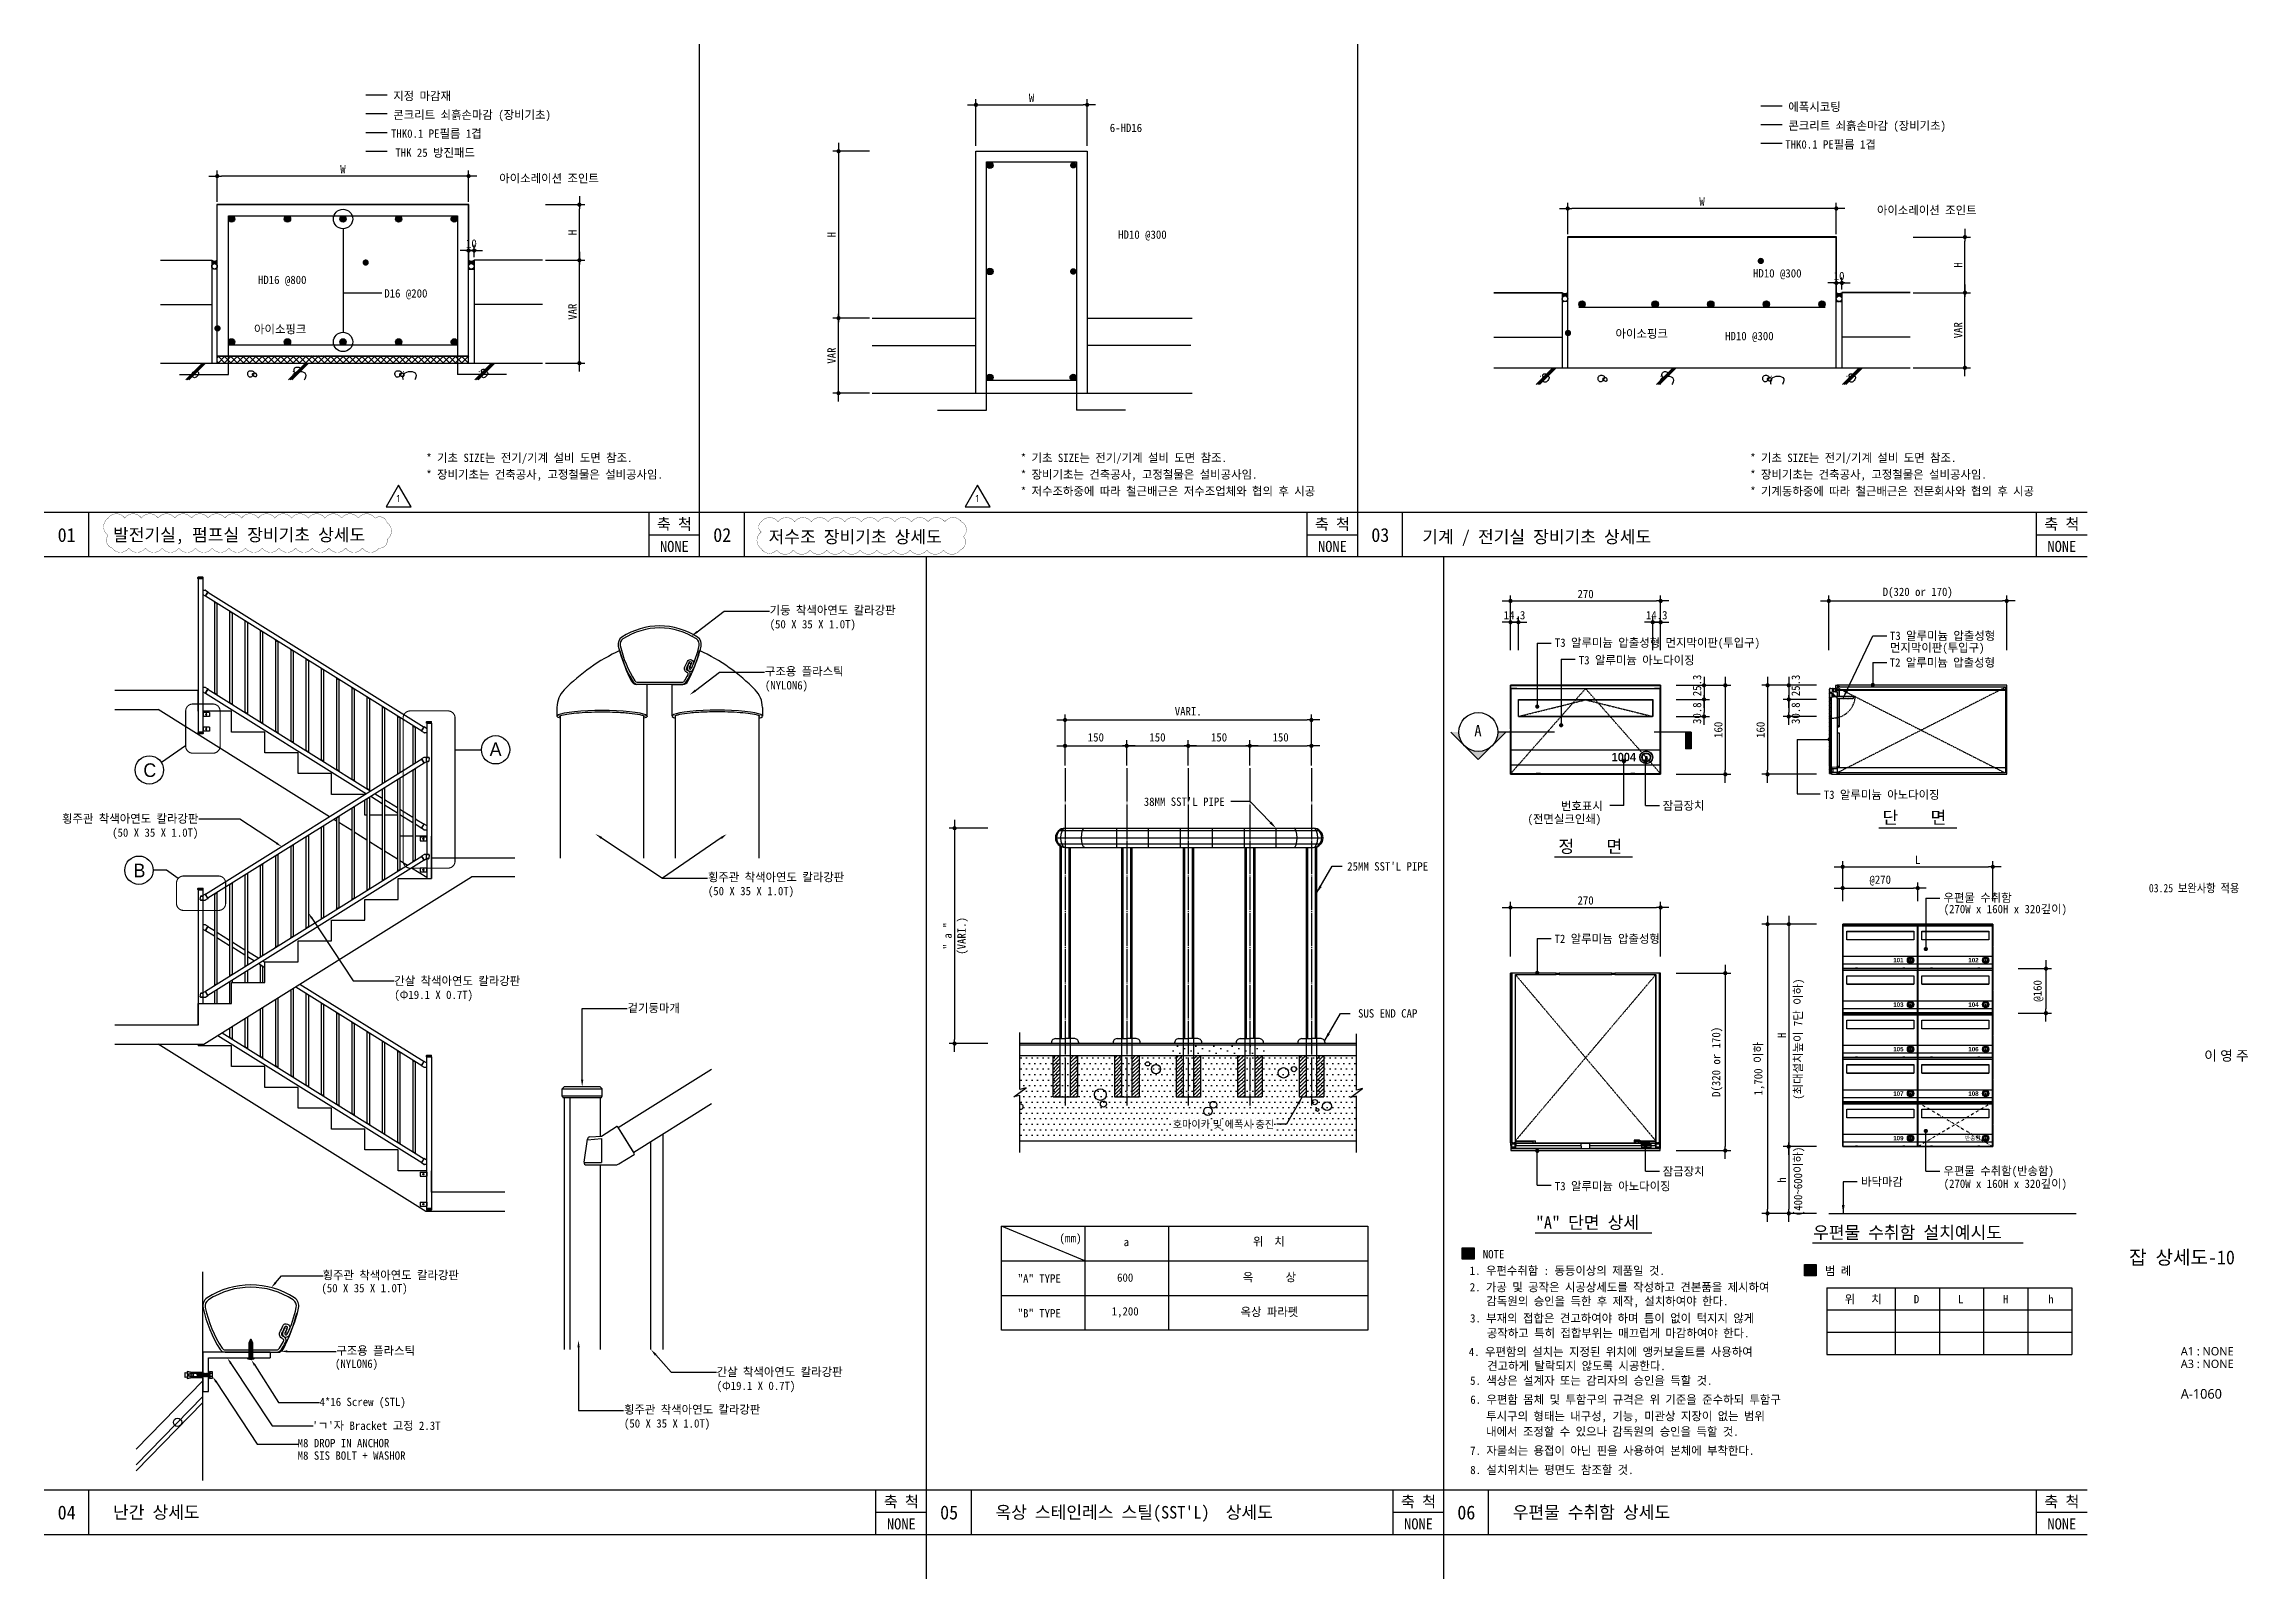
# Model space of a CAD drawing. Header units: millimetres. Extents: x 209 to 75467, y 6568 to 12199.
# Drawn here: x 71504 to 75467, y 6572 to 9331 of the extents above; entities that cross this region are included whole.
import ezdxf
from ezdxf.enums import TextEntityAlignment as Align

# ---------------------------------------------------------------- set-up
doc = ezdxf.new("R2010")
doc.units = ezdxf.units.MM
doc.header["$MEASUREMENT"] = 0
for name, pattern in [('CEN', [62, 60, -1, 0, -1]), ('CENTER', [65, 60, -2, 1, -2]), ('DASHDOT', [1, 0.5, -0.25, 0, -0.25]), ('HID', [2, 1.1, -0.9]), ('HIDDEN2', [0.1875, 0.125, -0.0625]), ('PHANTOM2', [1.25, 0.625, -0.125, 0.125, -0.125, 0.125, -0.125])]:
    doc.linetypes.add(name, pattern=pattern)
doc.layers.get('0').update_dxf_attribs({"linetype": 'CONTINUOUS'})
for name, color, linetype in [('1HAT', 1, 'CONTINUOUS'), ('1HIDDEN2', 1, 'HIDDEN2'), ('2CONTINUOUS', 2, 'CONTINUOUS'), ('4WIN', 7, 'CONTINUOUS'), ('A-DET', 7, 'CONTINUOUS'), ('AA-FINL-OTHR', 6, 'CONTINUOUS'), ('AA-FLXM-CONC', 7, 'CONTINUOUS'), ('AA-XXXX-CONC', 7, 'CONTINUOUS'), ('AX-PATT', 8, 'CONTINUOUS'), ('BORDER', 7, 'CONTINUOUS'), ('CA-ANNO-TEXT', 3, 'CONTINUOUS'), ('CEN', 1, 'CENTER'), ('COL', 2, 'CONTINUOUS'), ('CON', 2, 'CONTINUOUS'), ('DIM', 7, 'CONTINUOUS'), ('DIMM', 7, 'CONTINUOUS'), ('EL', 4, 'CONTINUOUS'), ('ELEV1', 7, 'CONTINUOUS'), ('ELEV2', 9, 'CONTINUOUS'), ('FIN', 5, 'CONTINUOUS'), ('FIN2', 4, 'CONTINUOUS'), ('GRID', 1, 'CEN'), ('HATC', 9, 'CONTINUOUS'), ('HATCH', 8, 'CONTINUOUS'), ('LAYER1', 7, 'CONTINUOUS'), ('Layer3', 3, 'CONTINUOUS'), ('LEAD-TEX', 3, 'CONTINUOUS'), ('LL', 6, 'CONTINUOUS'), ('STL', 40, 'CONTINUOUS'), ('SYM', 7, 'CONTINUOUS'), ('SYMB', 7, 'CONTINUOUS'), ('TABL', 7, 'CONTINUOUS'), ('UTIL2', 9, 'CONTINUOUS'), ('W3', 7, 'CONTINUOUS'), ('WALH', 9, 'CONTINUOUS'), ('WALL', 6, 'CONTINUOUS'), ('WM', 8, 'X_LINE'), ('WTP', 5, 'HID')]:
    doc.layers.add(name, color=color, linetype=linetype)
for name, color, linetype, lineweight in [('A-BORD-TEXT', 3, 'CONTINUOUS', 25), ('A-DIMS', 7, 'CONTINUOUS', 25), ('A-MKXS-LEAD', 7, 'CONTINUOUS', 25), ('A-MKXS-TEXT1', 3, 'CONTINUOUS', 25), ('A-XXXX-TABL', 7, 'CONTINUOUS', 25), ('A-XXXX-TXT1', 3, 'CONTINUOUS', 25), ('REV-202205', 20, 'CONTINUOUS', 25)]:
    doc.layers.add(name, color=color, linetype=linetype, lineweight=lineweight)
doc.styles.add('A-420 부분상세도1(작업중)$0$HY울릉도L', font='', dxfattribs={"width": 0.8})
doc.styles.add('A-420 부분상세도1(작업중)$0$돋움', font='')
doc.styles.add('HY울릉도L', font='H2GTRE.TTF')
doc.styles.get("Standard").update_dxf_attribs({"font": 'SIMPLEX.shx'})
doc.styles.add('굴림체', font='굴림체')
doc.styles.add('나눔바른고딕', font='')
doc.styles.add('돋움', font='')
doc.styles.add('돋움체', font='')
doc.styles.add('맑은고딕', font='')
doc.styles.add('울릉도m', font='H2GTRM.TTF')
doc.styles.get('A-420 부분상세도1(작업중)$0$HY울릉도L').set_extended_font_data('DotumChe')
doc.styles.get('A-420 부분상세도1(작업중)$0$돋움').set_extended_font_data('DotumChe')
doc.styles.get('나눔바른고딕').set_extended_font_data('NaviUpdaterGenesis Bold', bold=True)
doc.styles.get('돋움').set_extended_font_data('DotumChe')
doc.styles.get('돋움체').set_extended_font_data('DotumChe')
doc.styles.get('맑은고딕').set_extended_font_data('Malgun Gothic')
doc.linetypes.add('X_LINE', pattern='A,0.8,-0.15,["X",Standard,S=0.1,R=0,X=-0.05,Y=-0.05],-0.15', length=1.1)
doc.dimstyles.new('A-420 부분상세도1(작업중)$0$CDIM', dxfattribs={"dimtxt": 3, "dimasz": 1.5, "dimexe": 2, "dimexo": 1, "dimgap": 1, "dimtad": 1, "dimdec": 0, "dimrnd": 0.5, "dimzin": 0, "dimdsep": 32, "dimlunit": 6, "dimtxsty": 'A-420 부분상세도1(작업중)$0$HY울릉도L', "dimblk1": 'A-420 부분상세도1(작업중)$0$_CIDOT', "dimblk2": 'A-420 부분상세도1(작업중)$0$_CIDOT', "dimsah": 1, "dimcen": 5.5, "dimclrd": 2, "dimclre": 2, "dimclrt": 7, "dimadec": 0, "dimazin": 0, "dimtfac": 1, "dimtdec": 0, "dimtix": 1, "dimtmove": 2, "dimatfit": 1, "dimldrblk": 'A-420 부분상세도1(작업중)$0$_CIDOT', "dimfxl": 1, "dimtolj": 1, "dimtzin": 0, "dimlwd": -1, "dimarcsym": 0})
doc.dimstyles.new('CDIM', dxfattribs={"dimtxt": 3, "dimasz": 1.5, "dimexe": 2, "dimexo": 1, "dimgap": 1, "dimtad": 1, "dimdec": 0, "dimrnd": 0.5, "dimzin": 0, "dimdsep": 32, "dimlunit": 6, "dimtxsty": 'HY울릉도L', "dimblk1": '_CIDOT', "dimblk2": '_CIDOT', "dimsah": 1, "dimcen": 5.5, "dimclrd": 2, "dimclre": 2, "dimclrt": 7, "dimadec": 0, "dimazin": 0, "dimtfac": 1, "dimtdec": 0, "dimtix": 1, "dimtmove": 2, "dimatfit": 1, "dimldrblk": '_CIDOT', "dimfxl": 1, "dimtolj": 1, "dimtzin": 0, "dimlwd": -1, "dimarcsym": 0})
pattern_1 = [(45, (50014.678, -561.3712), (-1.10485435, 1.10485435), []), (135, (50014.678, -561.3712), (-1.10485435, -1.10485435), [])]
pattern_2 = [(135, (94069.082, -561.3712), (1.10485435, 1.10485435), []), (45, (94069.082, -561.3712), (1.10485435, -1.10485435), [])]
pattern_3 = [(45, (52443.082, -619.6235), (-1.10485435, 1.10485435), []), (135, (52443.082, -619.6235), (-1.10485435, -1.10485435), [])]
pattern_4 = [(135, (96528.4785, -619.6235), (1.10485435, 1.10485435), []), (45, (96528.4785, -619.6235), (1.10485435, -1.10485435), [])]

msp = doc.modelspace()

# ---------------------------------------------------------------- texts
at = {"layer": 'A-BORD-TEXT', "style": '맑은고딕'}
for s, height, p in [('이 영 주', 18, (75388.8, 7503.5)), ('A1 : NONE', 15, (75346.7, 6973.6)), ('A3 : NONE', 15, (75346.7, 6951)), ('A-1060', 17.5, (75346.6, 6895.8))]:
    msp.add_text(s, height=height, dxfattribs=at).set_placement(p)
at = {"layer": 'A-BORD-TEXT', "style": '돋움체'}
msp.add_text('잡 상세도-10', height=25, dxfattribs=at).set_placement((75348.9, 7149.9), align=Align.MIDDLE_CENTER)
at = {"layer": 'A-MKXS-TEXT1', "style": '돋움체'}
for s, height, p in [('지정 마감재', 15, (72132.4, 9230.4)), ('콘크리트 쇠흙손마감 (장비기초)', 15, (72132.4, 9196.6)), ('콘크리트 쇠흙손마감 (장비기초)', 15, (74641, 9177.1)), ('에폭시코팅', 15, (74641, 9210.9)), ('THK0.1 PE필름 1겹', 15, (72128.3, 9162.9)), ('THK0.1 PE필름 1겹', 15, (74635.4, 9143.4)), ('THK 25 방진패드', 15, (72136.1, 9128.6)), ('아이소레이션 조인트', 15, (72323, 9082.4)), ('아이소레이션 조인트', 15, (74800.4, 9025)), ('아이소핑크', 15, (71882, 8811.2)), ('아이소핑크', 15, (74330.2, 8803.1)), ('발전기실, 펌프실 장비기초 상세도', 22.5, (71628.5, 8437.8)), ('저수조 장비기초 상세도', 22.5, (72807.3, 8434.2)), ('기계 / 전기실 장비기초 상세도', 22.5, (73982.8, 8434.2)), ('T3 알루미늄 압출성형 먼지막이판(투입구)', 15, (74221.1, 8247.6)), ('T3 알루미늄 압출성형', 15, (74823.7, 8260)), ('먼지막이판(투입구)', 15, (74823.7, 8238.6)), ('T3 알루미늄 아노다이징', 15, (74264.2, 8216.1)), ('T2 알루미늄 압출성형', 15, (74823.3, 8211.9)), ('번호표시', 15, (74232.1, 7953.9)), ('잠금장치', 15, (74415, 7954.6)), ('T3 알루미늄 아노다이징', 15, (74704.7, 7974.2)), ('(전면실크인쇄)', 15, (74172.1, 7930.5)), ('우편물 수취함', 15, (74920, 7789)), ('(270W x 160H x 320깊이)', 15, (74920.3, 7768.7)), ('T2 알루미늄 압출성형', 15, (74220.6, 7715.2)), ('잠금장치', 15, (74415.1, 7297.1)), ('바닥마감', 15, (74771.7, 7278.5)), ('우편물 수취함(반송함)', 15, (74920, 7297.8)), ('(270W x 160H x 320깊이)', 15, (74920.3, 7274.9)), ('T3 알루미늄 아노다이징', 15, (74221.1, 7270.5)), (' 1. 우편수취함 : 동등이상의 제품일 것.', 15, (74058.5, 7118.5)), ('NOTE', 15, (74091.6, 7148.1)), ('범 례', 15, (74706.7, 7118.1)), ('(50 X 35 X 1.0T)', 15, (72003.2, 7087.1)), ('횡주관 착색아연도 칼라강판', 15, (72005.2, 7110.5)), (' 2. 가공 및 공작은 시공상세도를 작성하고 견본품을 제시하여', 15, (74058.5, 7088.8)), ('감독원의 승인을 득한 후 제작, 설치하여야 한다.', 15, (74098.1, 7063.6)), ('3. 부재의 접합은 견고하여야 하며 틈이 없이 턱지지 않게', 15, (74068.7, 7032.9)), ('공작하고 특히 접합부위는 매끄럽게 마감하여야 한다.', 15, (74098.9, 7006.1)), ('구조용 플라스틱', 15, (72030, 6974.7)), ('    4. 우편함의 설치는 지정된 위치에 앵커보울트를 사용하여', 15, (74027.7, 6972.5)), ('(NYLON6)', 15, (72027.6, 6951.3)), ('5. 색상은 설계자 또는 감리자의 승인을 득할 것. ', 15, (74068.8, 6920.8)), ('견고하게 탈락되지 않도록 시공한다.', 15, (74099.4, 6947.2)), ('4*16 Screw (STL)', 15, (71999.9, 6882.6)), ('6. 우편함 몸체 및 투함구의 규격은 위 기준을 준수하되 투함구', 15, (74069.1, 6886.7)), ("'ㄱ'자 Bracket 고정 2.3T", 15, (71987, 6839.8)), ('투시구의 형태는 내구성, 기능, 미관상 지장이 없는 범위', 15, (74097.6, 6856.9)), ('M8 DROP IN ANCHOR', 15, (71960.5, 6808.5)), ('내에서 조정할 수 있으나 감독원의 승인을 득할 것.', 15, (74097.6, 6829.2)), ('M8 SIS BOLT + WASHOR', 15, (71960.5, 6786.1)), ('7. 자물쇠는 용접이 아닌 핀을 사용하여 본체에 부착한다.', 15, (74068.8, 6794.9)), ('8. 설치위치는 평면도 참조할 것.', 15, (74069, 6760.3)), ('난간 상세도', 22.5, (71628.5, 6680.4)), ("옥상 스테인레스 스틸(SST'L)  상세도", 22.5, (73215.3, 6680.4)), ('우편물 수취함 상세도', 22.5, (74145.3, 6680.4))]:
    msp.add_text(s, height=height, dxfattribs=at).set_placement(p)
for s, p in [('6-HD16', (73420.8, 9180.7)), ('HD10 @300', (73435.9, 8988.8)), ('HD10 @300', (74577.5, 8919.2)), ('HD16 @800', (71889.1, 8907.4)), ('D16 @200', (72116.3, 8883.1)), ('HD10 @300', (74527.3, 8806.4)), ('* 기초 SIZE는 전기/기계 설비 도면 참조.', (72191.8, 8587.4)), ('* 장비기초는 건축공사, 고정철물은 설비공사임.', (72191.8, 8557.4)), ('* 기초 SIZE는 전기/기계 설비 도면 참조.', (73260.8, 8587.4)), ('* 장비기초는 건축공사, 고정철물은 설비공사임.', (73260.8, 8557.4)), ('* 기초 SIZE는 전기/기계 설비 도면 참조.', (74572.4, 8587.4)), ('* 장비기초는 건축공사, 고정철물은 설비공사임.', (74572.4, 8557.4)), ('* 저수조하중에 따라 철근배근은 저수조업체와 협의 후 시공', (73260.8, 8527.4)), ('* 기계동하중에 따라 철근배근은 전문회사와 협의 후 시공', (74572.4, 8527.4))]:
    msp.add_text(s, height=15, dxfattribs=at).set_placement(p, align=Align.MIDDLE_LEFT)
for s, p in [('축 척', (72637.9, 8458.3)), ('축 척', (73821.2, 8458.3)), ('축 척', (75132.8, 8458.3)), ('NONE', (72637.9, 8418.1)), ('NONE', (73821.2, 8418.1)), ('NONE', (75132.8, 8418.1)), ('축 척', (73046, 6700.9)), ('축 척', (73976, 6700.9)), ('축 척', (75132.8, 6700.9)), ('NONE', (73046, 6660.7)), ('NONE', (73976, 6660.7)), ('NONE', (75132.8, 6660.7))]:
    msp.add_text(s, height=20, dxfattribs=at).set_placement(p, align=Align.CENTER)
at = {"layer": 'A-MKXS-TEXT1', "style": '울릉도m'}
for s, p in [('A', (72316.4, 8063.6)), ('C', (71694.6, 8025.9)), ('B', (71676, 7845.5))]:
    msp.add_text(s, height=24.5, dxfattribs=at).set_placement(p, align=Align.MIDDLE_CENTER)
at = {"layer": 'A-MKXS-TEXT1', "style": '돋움체', "width": 0.9}
msp.add_text('03.25 보완사항 적용', height=15, dxfattribs=at).set_placement((75289.3, 7813.8), align=Align.MIDDLE_LEFT)
at = {"layer": 'A-MKXS-TEXT1', "style": '돋움체'}
for s, p in [('위   치', (74775.5, 7074.9)), ('D', (74871.5, 7074.9)), ('L', (74950.9, 7074.9)), ('H', (75031.9, 7074.9)), ('h', (75113.1, 7074.9))]:
    msp.add_text(s, height=15, dxfattribs=at).set_placement(p, align=Align.MIDDLE)
at = {"layer": 'A-MKXS-TEXT1', "char_height": 15, "style": '돋움체'}
for s, insert, attachment_point in [('기둥 착색아연도 칼라강판\\P(50 X 35 X 1.0T)', (72809.2, 8320.8), 1), ('구조용 플라스틱\\P(NYLON6)', (72800.7, 8211), 1), ('횡주관 착색아연도 칼라강판\\P(50 X 35 X 1.0T) ', (71782, 7946.2), 3), ('횡주관 착색아연도 칼라강판\\P(50 X 35 X 1.0T)', (72698.1, 7841), 1), ('간살 착색아연도 칼라강판\\P(Φ19.1 X 0.7T)', (72134.3, 7654.5), 1), ('겉기둥마개', (72553.7, 7605.6), 1), ('간살 착색아연도 칼라강판\\P(Φ19.1 X 0.7T)', (72713.9, 6951.5), 1), ('횡주관 착색아연도 칼라강판\\P(50 X 35 X 1.0T)', (72547.2, 6883.9), 1)]:
    msp.add_mtext(s, dxfattribs=dict(at, insert=insert, attachment_point=attachment_point))
at = {"layer": 'A-MKXS-TEXT1', "char_height": 15, "width": 1761.6, "style": '돋움체'}
for s, insert, attachment_point in [("38MM SST'L PIPE", (73627.4, 7976.7), 3), ("25MM SST'L PIPE", (73993.2, 7860.4), 3), ('(㎜)', (73350.2, 7182.5), 5), ('a', (73450.6, 7177.5), 5), ('위  치', (73706.8, 7177.5), 5), ('"A" TYPE', (73294, 7111.9), 5), ('600', (73448.5, 7113.5), 5), ('옥      상', (73707.9, 7113.5), 5), ('"B" TYPE', (73294, 7049.4), 5), ('1,200', (73448.5, 7051), 5), ('옥상 파라펫', (73707.9, 7051), 5)]:
    msp.add_mtext(s, dxfattribs=dict(at, insert=insert, attachment_point=attachment_point))
at = {"layer": 'A-MKXS-TEXT1', "insert": (73973.9, 7596.1), "char_height": 15, "width": 1761.6, "attachment_point": 3, "line_spacing_factor": 0.75, "style": '돋움체'}
msp.add_mtext('SUS END CAP', dxfattribs=at)
at = {"layer": 'A-XXXX-TXT1'}
for s, height, style, p in [('A', 20, '돋움', (74076.4, 8087)), ('단    면', 22.5, '돋움체', (74810.4, 7929.5)), ('정    면', 22.5, '돋움체', (74227.6, 7877.4)), ('"A" 단면 상세', 22.5, '돋움체', (74186.9, 7201.3)), ('우편물 수취함 설치예시도', 22.5, '돋움체', (74685.4, 7183.4))]:
    msp.add_text(s, height=height, dxfattribs=dict(at, style=style)).set_placement(p)
at = {"layer": 'A-XXXX-TXT1', "style": '돋움'}
for s, p in [('(최대설치높이 7단 이하)', (74665.9, 7433.3)), ('(400~600이하)', (74665.9, 7224))]:
    msp.add_text(s, height=15, rotation=90, dxfattribs=at).set_placement(p)
at = {"layer": 'A-XXXX-TXT1', "attachment_point": 1}
for s, insert, char_height, width, style in [('{\\fGulim|b1|i0|c129|p50;1004}', (74323.4, 8057), 15, 3771.3, '굴림체'), ('{\\fGulim|b1|i0|c129|p50;101}', (74829.7, 7688.3), 7.996, 1885.65, '돋움'), ('{\\fGulim|b1|i0|c129|p50;102}', (74964.7, 7688.3), 7.996, 1885.65, '돋움'), ('{\\fGulim|b1|i0|c129|p50;103}', (74829.7, 7608.3), 7.996, 1885.65, '돋움'), ('{\\fGulim|b1|i0|c129|p50;104}', (74964.7, 7608.3), 7.996, 1885.65, '돋움'), ('{\\fGulim|b1|i0|c129|p50;105}', (74829.7, 7528.3), 7.996, 1885.65, '돋움'), ('{\\fGulim|b1|i0|c129|p50;106}', (74964.7, 7528.3), 7.996, 1885.65, '돋움'), ('{\\fGulim|b1|i0|c129|p50;107}', (74829.7, 7448.3), 7.996, 1885.65, '돋움'), ('{\\fGulim|b1|i0|c129|p50;108}', (74964.7, 7448.3), 7.996, 1885.65, '돋움'), ('{\\fGulim|b1|i0|c129|p50;109}', (74829.7, 7368.3), 7.996, 1885.65, '돋움')]:
    msp.add_mtext(s, dxfattribs=dict(at, insert=insert, char_height=char_height, width=width, style=style))
at = {"layer": 'CA-ANNO-TEXT', "style": '돋움체'}
for s, p in [('01', (71528.9, 8436.2)), ('02', (72707.8, 8436.2)), ('03', (73891.1, 8436.2)), ('04', (71528.9, 6678.8)), ('05', (73115.8, 6678.8)), ('06', (74045.8, 6678.8))]:
    msp.add_text(s, height=25, dxfattribs=at).set_placement(p)
at = {"layer": 'ELEV1', "insert": (74958.2, 7368.3), "char_height": 7.5, "width": 1885.65, "attachment_point": 1, "style": '굴림체'}
msp.add_mtext('{\\fGulim|b1|i0|c129|p50;반송함}', dxfattribs=at)
at = {"layer": 'LEAD-TEX', "insert": (73716.2, 7395.9), "char_height": 13.333, "width": 1761.6, "attachment_point": 3, "style": '나눔바른고딕'}
msp.add_mtext('호마이카 및 에폭시 충진', dxfattribs=at)

# ---------------------------------------------------------------- blocks, each defined once
blk = doc.blocks.new('_CIDOT')
at = {"color": 0, "linetype": 'ByBlock'}
blk.add_line((2, 0), (-1, 0), dxfattribs=at)
at = {"color": 0, "linetype": 'ByBlock', "const_width": 0.5}
blk.add_lwpolyline([(-0.25, 0, 1), (0.25, 0, 1)], format="xyb", close=True, dxfattribs=at)
blk = doc.blocks.new('*D576')
at = {"layer": 'A-DIMS', "transparency": 16777216}
for p, q in [((72260.4, 8960.1), (72252.9, 8960.1)), ((72267.9, 8960.1), (72277.9, 8960.1)), ((72285.4, 8960.1), (72292.9, 8960.1))]:
    blk.add_line(p, q, dxfattribs=at)
at = {"layer": 'A-DIMS', "lineweight": -2, "transparency": 16777216}
for p, q in [((72267.9, 8948.1), (72267.9, 8970.1)), ((72277.9, 8948.1), (72277.9, 8970.1))]:
    blk.add_line(p, q, dxfattribs=at)
at = {"layer": 'A-DIMS', "transparency": 16777216, "xscale": 7.5, "yscale": 7.5, "zscale": 7.5}
blk.add_blockref('_CIDOT', (72267.9, 8960.1), dxfattribs=at)
at = {"layer": 'A-DIMS', "transparency": 16777216, "xscale": 7.5, "yscale": 7.5, "zscale": 7.5, "rotation": 180}
blk.add_blockref('_CIDOT', (72277.9, 8960.1), dxfattribs=at)
at = {"layer": 'A-DIMS', "color": 3, "transparency": 16777216, "insert": (72272.9, 8972.6), "char_height": 15, "attachment_point": 5, "style": '돋움체'}
blk.add_mtext('\\A1;10', dxfattribs=at)
blk = doc.blocks.new('*D577')
at = {"layer": 'A-DIMS', "lineweight": -2, "transparency": 16777216}
for p, q in [((72405.9, 9042.6), (72477.1, 9042.6)), ((72405.9, 8942.6), (72477.1, 8942.6))]:
    blk.add_line(p, q, dxfattribs=at)
at = {"layer": 'A-DIMS', "transparency": 16777216}
blk.add_line((72467.1, 8950.1), (72467.1, 9035.1), dxfattribs=at)
at = {"layer": 'A-DIMS', "transparency": 16777216, "xscale": 7.5, "yscale": 7.5, "zscale": 7.5}
for p, rotation in [((72467.1, 9042.6), 90), ((72467.1, 8942.6), 270)]:
    blk.add_blockref('_CIDOT', p, dxfattribs=dict(at, rotation=rotation))
at = {"layer": 'A-DIMS', "color": 3, "transparency": 16777216, "insert": (72454.6, 8992.6), "char_height": 15, "attachment_point": 5, "rotation": 90, "style": '돋움체'}
blk.add_mtext('\\A1;H', dxfattribs=at)
blk = doc.blocks.new('*D580')
at = {"layer": 'A-DIMS', "lineweight": -2, "transparency": 16777216}
for p, q in [((72405.9, 8942.6), (72477.1, 8942.6)), ((72405.9, 8757.6), (72477.1, 8757.6))]:
    blk.add_line(p, q, dxfattribs=at)
at = {"layer": 'A-DIMS', "transparency": 16777216}
blk.add_line((72467.1, 8765.1), (72467.1, 8935.1), dxfattribs=at)
at = {"layer": 'A-DIMS', "transparency": 16777216, "xscale": 7.5, "yscale": 7.5, "zscale": 7.5}
for p, rotation in [((72467.1, 8942.6), 90), ((72467.1, 8757.6), 270)]:
    blk.add_blockref('_CIDOT', p, dxfattribs=dict(at, rotation=rotation))
at = {"layer": 'A-DIMS', "color": 3, "transparency": 16777216, "insert": (72454.6, 8850.1), "char_height": 15, "attachment_point": 5, "rotation": 90, "style": '돋움체'}
blk.add_mtext('\\A1;VAR', dxfattribs=at)
blk = doc.blocks.new('*D581')
at = {"layer": 'A-DIMS', "lineweight": -2, "transparency": 16777216}
for p, q in [((71815.9, 9047.6), (71815.9, 9104)), ((72267.9, 9047.6), (72267.9, 9104))]:
    blk.add_line(p, q, dxfattribs=at)
at = {"layer": 'A-DIMS', "transparency": 16777216}
blk.add_line((72260.4, 9094), (71823.4, 9094), dxfattribs=at)
at = {"layer": 'A-DIMS', "transparency": 16777216, "xscale": 7.5, "yscale": 7.5, "zscale": 7.5, "rotation": 180}
blk.add_blockref('_CIDOT', (71815.9, 9094), dxfattribs=at)
at = {"layer": 'A-DIMS', "transparency": 16777216, "xscale": 7.5, "yscale": 7.5, "zscale": 7.5}
blk.add_blockref('_CIDOT', (72267.9, 9094), dxfattribs=at)
at = {"layer": 'A-DIMS', "color": 3, "transparency": 16777216, "insert": (72041.9, 9106.5), "char_height": 15, "attachment_point": 5, "style": '돋움체'}
blk.add_mtext('\\A1;W', dxfattribs=at)
blk = doc.blocks.new('*D582')
at = {"layer": 'A-DIMS', "lineweight": -2, "transparency": 16777216}
for p, q in [((73180.2, 9148.2), (73180.2, 9232.1)), ((73380.2, 9148.2), (73380.2, 9232.1))]:
    blk.add_line(p, q, dxfattribs=at)
at = {"layer": 'A-DIMS', "transparency": 16777216}
blk.add_line((73187.7, 9222.1), (73372.7, 9222.1), dxfattribs=at)
at = {"layer": 'A-DIMS', "transparency": 16777216, "xscale": 7.5, "yscale": 7.5, "zscale": 7.5, "rotation": 180}
blk.add_blockref('_CIDOT', (73180.2, 9222.1), dxfattribs=at)
at = {"layer": 'A-DIMS', "transparency": 16777216, "xscale": 7.5, "yscale": 7.5, "zscale": 7.5}
blk.add_blockref('_CIDOT', (73380.2, 9222.1), dxfattribs=at)
at = {"layer": 'A-DIMS', "color": 3, "transparency": 16777216, "insert": (73280.2, 9234.6), "char_height": 15, "attachment_point": 5, "style": '돋움체'}
blk.add_mtext('\\A1;W', dxfattribs=at)
blk = doc.blocks.new('*D583')
at = {"layer": 'A-DIMS', "lineweight": -2, "transparency": 16777216}
for p, q in [((72988.8, 9138.7), (72923.1, 9138.7)), ((72988.8, 8838.7), (72923.1, 8838.7))]:
    blk.add_line(p, q, dxfattribs=at)
at = {"layer": 'A-DIMS', "transparency": 16777216}
blk.add_line((72933.1, 9131.2), (72933.1, 8846.2), dxfattribs=at)
at = {"layer": 'A-DIMS', "transparency": 16777216, "xscale": 7.5, "yscale": 7.5, "zscale": 7.5}
for p, rotation in [((72933.1, 9138.7), 90), ((72933.1, 8838.7), 270)]:
    blk.add_blockref('_CIDOT', p, dxfattribs=dict(at, rotation=rotation))
at = {"layer": 'A-DIMS', "color": 3, "transparency": 16777216, "insert": (72920.5, 8988.7), "char_height": 15, "attachment_point": 5, "rotation": 90, "style": '돋움체'}
blk.add_mtext('\\A1;H', dxfattribs=at)
blk = doc.blocks.new('*D584')
at = {"layer": 'A-DIMS', "lineweight": -2, "transparency": 16777216}
for p, q in [((72988.8, 8838.7), (72923.1, 8838.7)), ((72988.8, 8703.7), (72923.1, 8703.7))]:
    blk.add_line(p, q, dxfattribs=at)
at = {"layer": 'A-DIMS', "transparency": 16777216}
blk.add_line((72933.1, 8711.2), (72933.1, 8831.2), dxfattribs=at)
at = {"layer": 'A-DIMS', "transparency": 16777216, "xscale": 7.5, "yscale": 7.5, "zscale": 7.5}
for p, rotation in [((72933.1, 8838.7), 90), ((72933.1, 8703.7), 270)]:
    blk.add_blockref('_CIDOT', p, dxfattribs=dict(at, rotation=rotation))
at = {"layer": 'A-DIMS', "color": 3, "transparency": 16777216, "insert": (72920.5, 8771.2), "char_height": 15, "attachment_point": 5, "rotation": 90, "style": '돋움체'}
blk.add_mtext('\\A1;VAR', dxfattribs=at)
blk = doc.blocks.new('*D585')
at = {"layer": 'A-DIMS', "transparency": 16777216}
for p, q in [((74719.8, 8901.8), (74712.3, 8901.8)), ((74727.3, 8901.8), (74737.3, 8901.8)), ((74744.8, 8901.8), (74752.3, 8901.8))]:
    blk.add_line(p, q, dxfattribs=at)
at = {"layer": 'A-DIMS', "lineweight": -2, "transparency": 16777216}
for p, q in [((74727.3, 8889.8), (74727.3, 8911.8)), ((74737.3, 8889.8), (74737.3, 8911.8))]:
    blk.add_line(p, q, dxfattribs=at)
at = {"layer": 'A-DIMS', "transparency": 16777216, "xscale": 7.5, "yscale": 7.5, "zscale": 7.5}
blk.add_blockref('_CIDOT', (74727.3, 8901.8), dxfattribs=at)
at = {"layer": 'A-DIMS', "transparency": 16777216, "xscale": 7.5, "yscale": 7.5, "zscale": 7.5, "rotation": 180}
blk.add_blockref('_CIDOT', (74737.3, 8901.8), dxfattribs=at)
at = {"layer": 'A-DIMS', "color": 3, "transparency": 16777216, "insert": (74732.3, 8914.3), "char_height": 15, "attachment_point": 5, "style": '돋움체'}
blk.add_mtext('\\A1;10', dxfattribs=at)
blk = doc.blocks.new('*D586')
at = {"layer": 'A-DIMS', "lineweight": -2, "transparency": 16777216}
for p, q in [((74865.3, 8984.3), (74968.6, 8984.3)), ((74865.3, 8884.3), (74968.6, 8884.3))]:
    blk.add_line(p, q, dxfattribs=at)
at = {"layer": 'A-DIMS', "transparency": 16777216}
blk.add_line((74958.6, 8891.8), (74958.6, 8976.8), dxfattribs=at)
at = {"layer": 'A-DIMS', "transparency": 16777216, "xscale": 7.5, "yscale": 7.5, "zscale": 7.5}
for p, rotation in [((74958.6, 8984.3), 90), ((74958.6, 8884.3), 270)]:
    blk.add_blockref('_CIDOT', p, dxfattribs=dict(at, rotation=rotation))
at = {"layer": 'A-DIMS', "color": 3, "transparency": 16777216, "insert": (74946.1, 8934.3), "char_height": 15, "attachment_point": 5, "rotation": 90, "style": '돋움체'}
blk.add_mtext('\\A1;H', dxfattribs=at)
blk = doc.blocks.new('*D587')
at = {"layer": 'A-DIMS', "lineweight": -2, "transparency": 16777216}
for p, q in [((74865.3, 8884.3), (74968.6, 8884.3)), ((74865.3, 8749.3), (74968.6, 8749.3))]:
    blk.add_line(p, q, dxfattribs=at)
at = {"layer": 'A-DIMS', "transparency": 16777216}
blk.add_line((74958.6, 8756.8), (74958.6, 8876.8), dxfattribs=at)
at = {"layer": 'A-DIMS', "transparency": 16777216, "xscale": 7.5, "yscale": 7.5, "zscale": 7.5}
for p, rotation in [((74958.6, 8884.3), 90), ((74958.6, 8749.3), 270)]:
    blk.add_blockref('_CIDOT', p, dxfattribs=dict(at, rotation=rotation))
at = {"layer": 'A-DIMS', "color": 3, "transparency": 16777216, "insert": (74946.1, 8816.8), "char_height": 15, "attachment_point": 5, "rotation": 90, "style": '돋움체'}
blk.add_mtext('\\A1;VAR', dxfattribs=at)
blk = doc.blocks.new('*D588')
at = {"layer": 'A-DIMS', "lineweight": -2, "transparency": 16777216}
for p, q in [((74244.3, 8989.3), (74244.3, 9045.7)), ((74727.3, 8989.3), (74727.3, 9045.7))]:
    blk.add_line(p, q, dxfattribs=at)
at = {"layer": 'A-DIMS', "transparency": 16777216}
blk.add_line((74719.8, 9035.7), (74251.8, 9035.7), dxfattribs=at)
at = {"layer": 'A-DIMS', "transparency": 16777216, "xscale": 7.5, "yscale": 7.5, "zscale": 7.5, "rotation": 180}
blk.add_blockref('_CIDOT', (74244.3, 9035.7), dxfattribs=at)
at = {"layer": 'A-DIMS', "transparency": 16777216, "xscale": 7.5, "yscale": 7.5, "zscale": 7.5}
blk.add_blockref('_CIDOT', (74727.3, 9035.7), dxfattribs=at)
at = {"layer": 'A-DIMS', "color": 3, "transparency": 16777216, "insert": (74485.8, 9048.2), "char_height": 15, "attachment_point": 5, "style": '돋움체'}
blk.add_mtext('\\A1;W', dxfattribs=at)
blk = doc.blocks.new('*D578')
at = {"layer": 'A-DIMS', "lineweight": -2, "transparency": 16777216}
for p, q in [((73340.4, 8034.4), (73340.4, 8079.6)), ((73451.2, 8034.4), (73451.2, 8079.6))]:
    blk.add_line(p, q, dxfattribs=at)
at = {"layer": 'A-DIMS', "transparency": 16777216}
blk.add_line((73347.9, 8069.6), (73443.7, 8069.6), dxfattribs=at)
at = {"layer": 'A-DIMS', "transparency": 16777216, "xscale": 7.5, "yscale": 7.5, "zscale": 7.5, "rotation": 180}
blk.add_blockref('_CIDOT', (73340.4, 8069.6), dxfattribs=at)
at = {"layer": 'A-DIMS', "transparency": 16777216, "xscale": 7.5, "yscale": 7.5, "zscale": 7.5}
blk.add_blockref('_CIDOT', (73451.2, 8069.6), dxfattribs=at)
at = {"layer": 'A-DIMS', "color": 3, "transparency": 16777216, "insert": (73395.8, 8084.8), "char_height": 15, "attachment_point": 5, "style": '돋움체'}
blk.add_mtext('\\A1;150', dxfattribs=at)
blk = doc.blocks.new('*D579')
at = {"layer": 'A-DIMS', "lineweight": -2, "transparency": 16777216}
for p, q in [((73201.5, 7921.5), (73131.8, 7921.5)), ((73201.5, 7534.3), (73131.8, 7534.3))]:
    blk.add_line(p, q, dxfattribs=at)
at = {"layer": 'A-DIMS', "transparency": 16777216}
blk.add_line((73141.8, 7914), (73141.8, 7541.8), dxfattribs=at)
at = {"layer": 'A-DIMS', "transparency": 16777216, "xscale": 7.5, "yscale": 7.5, "zscale": 7.5}
for p, rotation in [((73141.8, 7921.5), 90), ((73141.8, 7534.3), 270)]:
    blk.add_blockref('_CIDOT', p, dxfattribs=dict(at, rotation=rotation))
at = {"layer": 'A-DIMS', "color": 3, "transparency": 16777216, "char_height": 15, "attachment_point": 5, "rotation": 90, "style": '돋움체'}
for s, insert in [('\\A1;{\\C256;" a "', (73129.2, 7727.9)), ('\\A1;(VARI.)}', (73156.3, 7727.9))]:
    blk.add_mtext(s, dxfattribs=dict(at, insert=insert))
blk = doc.blocks.new('*D589')
at = {"layer": 'A-DIMS', "lineweight": -2, "transparency": 16777216}
for p, q in [((73340.4, 8034.4), (73340.4, 8126.1)), ((73783.4, 8034.4), (73783.4, 8126.1))]:
    blk.add_line(p, q, dxfattribs=at)
at = {"layer": 'A-DIMS', "transparency": 16777216}
blk.add_line((73347.9, 8116.1), (73775.9, 8116.1), dxfattribs=at)
at = {"layer": 'A-DIMS', "transparency": 16777216, "xscale": 7.5, "yscale": 7.5, "zscale": 7.5, "rotation": 180}
blk.add_blockref('_CIDOT', (73340.4, 8116.1), dxfattribs=at)
at = {"layer": 'A-DIMS', "transparency": 16777216, "xscale": 7.5, "yscale": 7.5, "zscale": 7.5}
blk.add_blockref('_CIDOT', (73783.4, 8116.1), dxfattribs=at)
at = {"layer": 'A-DIMS', "color": 3, "transparency": 16777216, "insert": (73561.9, 8131.6), "char_height": 15, "attachment_point": 5, "style": '돋움체'}
blk.add_mtext('\\A1;VARI.', dxfattribs=at)
blk = doc.blocks.new('*D590')
at = {"layer": 'A-DIMS', "lineweight": -2, "transparency": 16777216}
for p, q in [((73451.2, 8034.4), (73451.2, 8079.6)), ((73561.9, 8034.4), (73561.9, 8079.6))]:
    blk.add_line(p, q, dxfattribs=at)
at = {"layer": 'A-DIMS', "transparency": 16777216}
blk.add_line((73458.7, 8069.6), (73554.4, 8069.6), dxfattribs=at)
at = {"layer": 'A-DIMS', "transparency": 16777216, "xscale": 7.5, "yscale": 7.5, "zscale": 7.5, "rotation": 180}
blk.add_blockref('_CIDOT', (73451.2, 8069.6), dxfattribs=at)
at = {"layer": 'A-DIMS', "transparency": 16777216, "xscale": 7.5, "yscale": 7.5, "zscale": 7.5}
blk.add_blockref('_CIDOT', (73561.9, 8069.6), dxfattribs=at)
at = {"layer": 'A-DIMS', "color": 3, "transparency": 16777216, "insert": (73506.6, 8084.8), "char_height": 15, "attachment_point": 5, "style": '돋움체'}
blk.add_mtext('\\A1;150', dxfattribs=at)
blk = doc.blocks.new('*D591')
at = {"layer": 'A-DIMS', "lineweight": -2, "transparency": 16777216}
for p, q in [((73561.9, 8034.4), (73561.9, 8079.6)), ((73672.7, 8034.4), (73672.7, 8079.6))]:
    blk.add_line(p, q, dxfattribs=at)
at = {"layer": 'A-DIMS', "transparency": 16777216}
blk.add_line((73569.4, 8069.6), (73665.2, 8069.6), dxfattribs=at)
at = {"layer": 'A-DIMS', "transparency": 16777216, "xscale": 7.5, "yscale": 7.5, "zscale": 7.5, "rotation": 180}
blk.add_blockref('_CIDOT', (73561.9, 8069.6), dxfattribs=at)
at = {"layer": 'A-DIMS', "transparency": 16777216, "xscale": 7.5, "yscale": 7.5, "zscale": 7.5}
blk.add_blockref('_CIDOT', (73672.7, 8069.6), dxfattribs=at)
at = {"layer": 'A-DIMS', "color": 3, "transparency": 16777216, "insert": (73617.3, 8084.8), "char_height": 15, "attachment_point": 5, "style": '돋움체'}
blk.add_mtext('\\A1;150', dxfattribs=at)
blk = doc.blocks.new('*D592')
at = {"layer": 'A-DIMS', "lineweight": -2, "transparency": 16777216}
for p, q in [((73672.7, 8034.4), (73672.7, 8079.6)), ((73783.4, 8034.4), (73783.4, 8079.6))]:
    blk.add_line(p, q, dxfattribs=at)
at = {"layer": 'A-DIMS', "transparency": 16777216}
blk.add_line((73680.2, 8069.6), (73775.9, 8069.6), dxfattribs=at)
at = {"layer": 'A-DIMS', "transparency": 16777216, "xscale": 7.5, "yscale": 7.5, "zscale": 7.5, "rotation": 180}
blk.add_blockref('_CIDOT', (73672.7, 8069.6), dxfattribs=at)
at = {"layer": 'A-DIMS', "transparency": 16777216, "xscale": 7.5, "yscale": 7.5, "zscale": 7.5}
blk.add_blockref('_CIDOT', (73783.4, 8069.6), dxfattribs=at)
at = {"layer": 'A-DIMS', "color": 3, "transparency": 16777216, "insert": (73728, 8084.8), "char_height": 15, "attachment_point": 5, "style": '돋움체'}
blk.add_mtext('\\A1;150', dxfattribs=at)
blk = doc.blocks.new('*D567')
at = {"layer": 'A-DIMS', "lineweight": -2, "transparency": 16777216}
for p, q in [((74141.4, 8241.9), (74141.4, 8340.1)), ((74411.4, 8241.9), (74411.4, 8340.1))]:
    blk.add_line(p, q, dxfattribs=at)
at = {"layer": 'A-DIMS', "transparency": 16777216}
blk.add_line((74148.9, 8330.1), (74403.9, 8330.1), dxfattribs=at)
at = {"layer": 'A-DIMS', "transparency": 16777216, "xscale": 7.5, "yscale": 7.5, "zscale": 7.5, "rotation": 180}
blk.add_blockref('_CIDOT', (74141.4, 8330.1), dxfattribs=at)
at = {"layer": 'A-DIMS', "transparency": 16777216, "xscale": 7.5, "yscale": 7.5, "zscale": 7.5}
blk.add_blockref('_CIDOT', (74411.4, 8330.1), dxfattribs=at)
at = {"layer": 'A-DIMS', "color": 3, "transparency": 16777216, "insert": (74276.4, 8342.6), "char_height": 15, "attachment_point": 5, "style": '돋움체'}
blk.add_mtext('\\A1;270', dxfattribs=at)
blk = doc.blocks.new('*D568')
at = {"layer": 'A-DIMS', "lineweight": -2, "transparency": 16777216}
for p, q in [((74439.4, 8178.4), (74537.6, 8178.4)), ((74439.4, 8018.4), (74537.6, 8018.4))]:
    blk.add_line(p, q, dxfattribs=at)
at = {"layer": 'A-DIMS', "transparency": 16777216}
blk.add_line((74527.6, 8170.9), (74527.6, 8025.9), dxfattribs=at)
at = {"layer": 'A-DIMS', "transparency": 16777216, "xscale": 7.5, "yscale": 7.5, "zscale": 7.5}
for p, rotation in [((74527.6, 8178.4), 90), ((74527.6, 8018.4), 270)]:
    blk.add_blockref('_CIDOT', p, dxfattribs=dict(at, rotation=rotation))
at = {"layer": 'A-DIMS', "color": 3, "transparency": 16777216, "insert": (74515.1, 8098.4), "char_height": 15, "attachment_point": 5, "rotation": 90, "style": '돋움체'}
blk.add_mtext('\\A1;160', dxfattribs=at)
blk = doc.blocks.new('*D569')
at = {"layer": 'A-DIMS', "lineweight": -2, "transparency": 16777216}
for p, q in [((74439.4, 8153.1), (74499.4, 8153.1)), ((74439.4, 8122.3), (74499.4, 8122.3))]:
    blk.add_line(p, q, dxfattribs=at)
at = {"layer": 'A-DIMS', "transparency": 16777216}
blk.add_line((74489.4, 8145.6), (74489.4, 8129.8), dxfattribs=at)
at = {"layer": 'A-DIMS', "transparency": 16777216, "xscale": 7.5, "yscale": 7.5, "zscale": 7.5}
for p, rotation in [((74489.4, 8153.1), 90), ((74489.4, 8122.3), 270)]:
    blk.add_blockref('_CIDOT', p, dxfattribs=dict(at, rotation=rotation))
at = {"layer": 'A-DIMS', "color": 3, "transparency": 16777216, "insert": (74476.9, 8128.3), "char_height": 15, "attachment_point": 5, "rotation": 90, "style": '돋움체'}
blk.add_mtext('\\A1;30.8', dxfattribs=at)
blk = doc.blocks.new('*D570')
at = {"layer": 'A-DIMS', "lineweight": -2, "transparency": 16777216}
for p, q in [((74439.4, 8178.4), (74499.4, 8178.4)), ((74439.4, 8153.1), (74499.4, 8153.1))]:
    blk.add_line(p, q, dxfattribs=at)
at = {"layer": 'A-DIMS', "transparency": 16777216}
blk.add_line((74489.4, 8170.9), (74489.4, 8160.6), dxfattribs=at)
at = {"layer": 'A-DIMS', "transparency": 16777216, "xscale": 7.5, "yscale": 7.5, "zscale": 7.5}
for p, rotation in [((74489.4, 8178.4), 90), ((74489.4, 8153.1), 270)]:
    blk.add_blockref('_CIDOT', p, dxfattribs=dict(at, rotation=rotation))
at = {"layer": 'A-DIMS', "color": 3, "transparency": 16777216, "insert": (74476.9, 8178.2), "char_height": 15, "attachment_point": 5, "rotation": 90, "style": '돋움체'}
blk.add_mtext('\\A1;25.3', dxfattribs=at)
blk = doc.blocks.new('*D571')
at = {"layer": 'A-DIMS', "transparency": 16777216}
for p, q in [((74389.6, 8291.9), (74382.1, 8291.9)), ((74397.1, 8291.9), (74411.4, 8291.9)), ((74418.9, 8291.9), (74426.4, 8291.9))]:
    blk.add_line(p, q, dxfattribs=at)
at = {"layer": 'A-DIMS', "lineweight": -2, "transparency": 16777216}
for p, q in [((74397.1, 8241.9), (74397.1, 8301.9)), ((74411.4, 8241.9), (74411.4, 8301.9))]:
    blk.add_line(p, q, dxfattribs=at)
at = {"layer": 'A-DIMS', "transparency": 16777216, "xscale": 7.5, "yscale": 7.5, "zscale": 7.5}
blk.add_blockref('_CIDOT', (74397.1, 8291.9), dxfattribs=at)
at = {"layer": 'A-DIMS', "transparency": 16777216, "xscale": 7.5, "yscale": 7.5, "zscale": 7.5, "rotation": 180}
blk.add_blockref('_CIDOT', (74411.4, 8291.9), dxfattribs=at)
at = {"layer": 'A-DIMS', "color": 3, "transparency": 16777216, "insert": (74404.3, 8304.4), "char_height": 15, "attachment_point": 5, "style": '돋움체'}
blk.add_mtext('\\A1;14.3', dxfattribs=at)
blk = doc.blocks.new('*D572')
at = {"layer": 'A-DIMS', "transparency": 16777216}
for p, q in [((74133.9, 8291.9), (74126.4, 8291.9)), ((74155.7, 8291.9), (74141.4, 8291.9)), ((74163.2, 8291.9), (74170.7, 8291.9))]:
    blk.add_line(p, q, dxfattribs=at)
at = {"layer": 'A-DIMS', "lineweight": -2, "transparency": 16777216}
for p, q in [((74141.4, 8241.9), (74141.4, 8301.9)), ((74155.7, 8241.9), (74155.7, 8301.9))]:
    blk.add_line(p, q, dxfattribs=at)
at = {"layer": 'A-DIMS', "transparency": 16777216, "xscale": 7.5, "yscale": 7.5, "zscale": 7.5}
blk.add_blockref('_CIDOT', (74141.4, 8291.9), dxfattribs=at)
at = {"layer": 'A-DIMS', "transparency": 16777216, "xscale": 7.5, "yscale": 7.5, "zscale": 7.5, "rotation": 180}
blk.add_blockref('_CIDOT', (74155.7, 8291.9), dxfattribs=at)
at = {"layer": 'A-DIMS', "color": 3, "transparency": 16777216, "insert": (74148.6, 8304.4), "char_height": 15, "attachment_point": 5, "style": '돋움체'}
blk.add_mtext('\\A1;14.3', dxfattribs=at)
blk = doc.blocks.new('*D573')
at = {"layer": 'A-DIMS', "lineweight": -2, "transparency": 16777216}
for p, q in [((74713.7, 8241.9), (74713.7, 8340.1)), ((75033.7, 8241.9), (75033.7, 8340.1))]:
    blk.add_line(p, q, dxfattribs=at)
at = {"layer": 'A-DIMS', "transparency": 16777216}
blk.add_line((74721.2, 8330.1), (75026.2, 8330.1), dxfattribs=at)
at = {"layer": 'A-DIMS', "transparency": 16777216, "xscale": 7.5, "yscale": 7.5, "zscale": 7.5, "rotation": 180}
blk.add_blockref('_CIDOT', (74713.7, 8330.1), dxfattribs=at)
at = {"layer": 'A-DIMS', "transparency": 16777216, "xscale": 7.5, "yscale": 7.5, "zscale": 7.5}
blk.add_blockref('_CIDOT', (75033.7, 8330.1), dxfattribs=at)
at = {"layer": 'A-DIMS', "color": 3, "transparency": 16777216, "insert": (74873.7, 8344.5), "char_height": 15, "attachment_point": 5, "style": '돋움체'}
blk.add_mtext('\\A1;D(320 or 170)', dxfattribs=at)
blk = doc.blocks.new('*D574')
at = {"layer": 'A-DIMS', "lineweight": -2, "transparency": 16777216}
for p, q in [((74439.4, 7660.9), (74537.6, 7660.9)), ((74439.4, 7341.9), (74537.6, 7341.9))]:
    blk.add_line(p, q, dxfattribs=at)
at = {"layer": 'A-DIMS', "transparency": 16777216}
blk.add_line((74527.6, 7653.4), (74527.6, 7349.4), dxfattribs=at)
at = {"layer": 'A-DIMS', "transparency": 16777216, "xscale": 7.5, "yscale": 7.5, "zscale": 7.5}
for p, rotation in [((74527.6, 7660.9), 90), ((74527.6, 7341.9), 270)]:
    blk.add_blockref('_CIDOT', p, dxfattribs=dict(at, rotation=rotation))
at = {"layer": 'A-DIMS', "color": 3, "transparency": 16777216, "insert": (74513.1, 7501.4), "char_height": 15, "attachment_point": 5, "rotation": 90, "style": '돋움체'}
blk.add_mtext('\\A1;D(320 or 170)', dxfattribs=at)
blk = doc.blocks.new('*D575')
at = {"layer": 'A-DIMS', "lineweight": -2, "transparency": 16777216}
for p, q in [((74141.4, 7690.9), (74141.4, 7789)), ((74411.4, 7690.9), (74411.4, 7789))]:
    blk.add_line(p, q, dxfattribs=at)
at = {"layer": 'A-DIMS', "transparency": 16777216}
blk.add_line((74148.9, 7779), (74403.9, 7779), dxfattribs=at)
at = {"layer": 'A-DIMS', "transparency": 16777216, "xscale": 7.5, "yscale": 7.5, "zscale": 7.5, "rotation": 180}
blk.add_blockref('_CIDOT', (74141.4, 7779), dxfattribs=at)
at = {"layer": 'A-DIMS', "transparency": 16777216, "xscale": 7.5, "yscale": 7.5, "zscale": 7.5}
blk.add_blockref('_CIDOT', (74411.4, 7779), dxfattribs=at)
at = {"layer": 'A-DIMS', "color": 3, "transparency": 16777216, "insert": (74276.4, 7791.6), "char_height": 15, "attachment_point": 5, "style": '돋움체'}
blk.add_mtext('\\A1;270', dxfattribs=at)
blk = doc.blocks.new('*D565')
at = {"layer": 'A-DIMS', "lineweight": -2, "transparency": 16777216}
for p, q in [((74738.7, 7790.4), (74738.7, 7862.1)), ((75008.7, 7790.4), (75008.7, 7862.1))]:
    blk.add_line(p, q, dxfattribs=at)
at = {"layer": 'A-DIMS', "transparency": 16777216}
blk.add_line((74746.2, 7852.1), (75001.2, 7852.1), dxfattribs=at)
at = {"layer": 'A-DIMS', "transparency": 16777216, "xscale": 7.5, "yscale": 7.5, "zscale": 7.5, "rotation": 180}
blk.add_blockref('_CIDOT', (74738.7, 7852.1), dxfattribs=at)
at = {"layer": 'A-DIMS', "transparency": 16777216, "xscale": 7.5, "yscale": 7.5, "zscale": 7.5}
blk.add_blockref('_CIDOT', (75008.7, 7852.1), dxfattribs=at)
at = {"layer": 'A-DIMS', "color": 3, "transparency": 16777216, "insert": (74873.7, 7864.6), "char_height": 15, "attachment_point": 5, "style": '돋움체'}
blk.add_mtext('\\A1;L', dxfattribs=at)
blk = doc.blocks.new('*D566')
at = {"layer": 'A-DIMS', "lineweight": -2, "transparency": 16777216}
for p, q in [((74691.8, 7349), (74631.8, 7349)), ((74691.8, 7229), (74631.8, 7229))]:
    blk.add_line(p, q, dxfattribs=at)
at = {"layer": 'A-DIMS', "transparency": 16777216}
blk.add_line((74641.8, 7341.5), (74641.8, 7236.5), dxfattribs=at)
at = {"layer": 'A-DIMS', "transparency": 16777216, "xscale": 7.5, "yscale": 7.5, "zscale": 7.5}
for p, rotation in [((74641.8, 7349), 90), ((74641.8, 7229), 270)]:
    blk.add_blockref('_CIDOT', p, dxfattribs=dict(at, rotation=rotation))
at = {"layer": 'A-DIMS', "color": 3, "transparency": 16777216, "insert": (74629.3, 7289), "char_height": 15, "attachment_point": 5, "rotation": 90, "style": '돋움체'}
blk.add_mtext('\\A1;h', dxfattribs=at)
blk = doc.blocks.new('*D558')
at = {"layer": 'A-DIMS', "lineweight": -2, "transparency": 16777216}
for p, q in [((74691.8, 7749), (74631.8, 7749)), ((74691.8, 7349), (74631.8, 7349))]:
    blk.add_line(p, q, dxfattribs=at)
at = {"layer": 'A-DIMS', "transparency": 16777216}
blk.add_line((74641.8, 7741.5), (74641.8, 7356.5), dxfattribs=at)
at = {"layer": 'A-DIMS', "transparency": 16777216, "xscale": 7.5, "yscale": 7.5, "zscale": 7.5}
for p, rotation in [((74641.8, 7749), 90), ((74641.8, 7349), 270)]:
    blk.add_blockref('_CIDOT', p, dxfattribs=dict(at, rotation=rotation))
at = {"layer": 'A-DIMS', "color": 3, "transparency": 16777216, "insert": (74629.3, 7549), "char_height": 15, "attachment_point": 5, "rotation": 90, "style": '돋움체'}
blk.add_mtext('\\A1;H', dxfattribs=at)
blk = doc.blocks.new('*D559')
at = {"layer": 'A-DIMS', "lineweight": -2, "transparency": 16777216}
for p, q in [((74738.7, 7790.4), (74738.7, 7823.9)), ((74873.7, 7790.4), (74873.7, 7823.9))]:
    blk.add_line(p, q, dxfattribs=at)
at = {"layer": 'A-DIMS', "transparency": 16777216}
blk.add_line((74746.2, 7813.9), (74866.2, 7813.9), dxfattribs=at)
at = {"layer": 'A-DIMS', "transparency": 16777216, "xscale": 7.5, "yscale": 7.5, "zscale": 7.5, "rotation": 180}
blk.add_blockref('_CIDOT', (74738.7, 7813.9), dxfattribs=at)
at = {"layer": 'A-DIMS', "transparency": 16777216, "xscale": 7.5, "yscale": 7.5, "zscale": 7.5}
blk.add_blockref('_CIDOT', (74873.7, 7813.9), dxfattribs=at)
at = {"layer": 'A-DIMS', "color": 3, "transparency": 16777216, "insert": (74806.2, 7827.5), "char_height": 15, "attachment_point": 5, "style": '돋움체'}
blk.add_mtext('\\A1;@270', dxfattribs=at)
blk = doc.blocks.new('A-420 부분상세도1(작업중)$0$_CIDOT')
at = {"color": 0, "linetype": 'ByBlock'}
blk.add_line((2, 0), (-1, 0), dxfattribs=at)
at = {"color": 0, "linetype": 'ByBlock', "const_width": 0.5}
blk.add_lwpolyline([(-0.25, 0, 1), (0.25, 0, 1)], format="xyb", close=True, dxfattribs=at)
blk = doc.blocks.new('*D560')
at = {"layer": 'DIMM', "lineweight": -2, "transparency": 16777216}
for p, q in [((75054.3, 7669), (75114.3, 7669)), ((75054.3, 7589), (75114.3, 7589))]:
    blk.add_line(p, q, dxfattribs=at)
at = {"layer": 'DIMM', "transparency": 16777216}
blk.add_line((75104.3, 7661.5), (75104.3, 7596.5), dxfattribs=at)
at = {"layer": 'DIMM', "transparency": 16777216, "xscale": 7.5, "yscale": 7.5, "zscale": 7.5}
for p, rotation in [((75104.3, 7669), 90), ((75104.3, 7589), 270)]:
    blk.add_blockref('A-420 부분상세도1(작업중)$0$_CIDOT', p, dxfattribs=dict(at, rotation=rotation))
at = {"layer": 'DIMM', "color": 3, "transparency": 16777216, "insert": (75090.7, 7629), "char_height": 15, "attachment_point": 5, "rotation": 90, "style": 'A-420 부분상세도1(작업중)$0$돋움'}
blk.add_mtext('\\A1;@160', dxfattribs=at)
blk = doc.blocks.new('*D561')
at = {"layer": 'A-DIMS', "lineweight": -2, "transparency": 16777216}
for p, q in [((74691.8, 8178.4), (74593.6, 8178.4)), ((74691.8, 8018.4), (74593.6, 8018.4))]:
    blk.add_line(p, q, dxfattribs=at)
at = {"layer": 'A-DIMS', "transparency": 16777216}
blk.add_line((74603.6, 8170.9), (74603.6, 8025.9), dxfattribs=at)
at = {"layer": 'A-DIMS', "transparency": 16777216, "xscale": 7.5, "yscale": 7.5, "zscale": 7.5}
for p, rotation in [((74603.6, 8178.4), 90), ((74603.6, 8018.4), 270)]:
    blk.add_blockref('_CIDOT', p, dxfattribs=dict(at, rotation=rotation))
at = {"layer": 'A-DIMS', "color": 3, "transparency": 16777216, "insert": (74591.1, 8098.4), "char_height": 15, "attachment_point": 5, "rotation": 90, "style": '돋움체'}
blk.add_mtext('\\A1;160', dxfattribs=at)
blk = doc.blocks.new('*D562')
at = {"layer": 'A-DIMS', "lineweight": -2, "transparency": 16777216}
for p, q in [((74691.8, 8153.1), (74631.8, 8153.1)), ((74691.8, 8122.3), (74631.8, 8122.3))]:
    blk.add_line(p, q, dxfattribs=at)
at = {"layer": 'A-DIMS', "transparency": 16777216}
blk.add_line((74641.8, 8145.6), (74641.8, 8129.8), dxfattribs=at)
at = {"layer": 'A-DIMS', "transparency": 16777216, "xscale": 7.5, "yscale": 7.5, "zscale": 7.5}
for p, rotation in [((74641.8, 8153.1), 90), ((74641.8, 8122.3), 270)]:
    blk.add_blockref('_CIDOT', p, dxfattribs=dict(at, rotation=rotation))
at = {"layer": 'A-DIMS', "color": 3, "transparency": 16777216, "insert": (74654.3, 8128.3), "char_height": 15, "attachment_point": 5, "rotation": 90, "style": '돋움체'}
blk.add_mtext('\\A1;30.8', dxfattribs=at)
blk = doc.blocks.new('*D563')
at = {"layer": 'A-DIMS', "lineweight": -2, "transparency": 16777216}
for p, q in [((74691.8, 8178.4), (74631.8, 8178.4)), ((74691.8, 8153.1), (74631.8, 8153.1))]:
    blk.add_line(p, q, dxfattribs=at)
at = {"layer": 'A-DIMS', "transparency": 16777216}
blk.add_line((74641.8, 8170.9), (74641.8, 8160.6), dxfattribs=at)
at = {"layer": 'A-DIMS', "transparency": 16777216, "xscale": 7.5, "yscale": 7.5, "zscale": 7.5}
for p, rotation in [((74641.8, 8178.4), 90), ((74641.8, 8153.1), 270)]:
    blk.add_blockref('_CIDOT', p, dxfattribs=dict(at, rotation=rotation))
at = {"layer": 'A-DIMS', "color": 3, "transparency": 16777216, "insert": (74654.3, 8178.2), "char_height": 15, "attachment_point": 5, "rotation": 90, "style": '돋움체'}
blk.add_mtext('\\A1;25.3', dxfattribs=at)
blk = doc.blocks.new('*D564')
at = {"layer": 'A-DIMS', "lineweight": -2, "transparency": 16777216}
for p, q in [((74691.8, 7749), (74593.6, 7749)), ((74691.8, 7229), (74593.6, 7229))]:
    blk.add_line(p, q, dxfattribs=at)
at = {"layer": 'A-DIMS', "transparency": 16777216}
blk.add_line((74603.6, 7741.5), (74603.6, 7236.5), dxfattribs=at)
at = {"layer": 'A-DIMS', "transparency": 16777216, "xscale": 7.5, "yscale": 7.5, "zscale": 7.5}
for p, rotation in [((74603.6, 7749), 90), ((74603.6, 7229), 270)]:
    blk.add_blockref('_CIDOT', p, dxfattribs=dict(at, rotation=rotation))
at = {"layer": 'A-DIMS', "color": 3, "transparency": 16777216, "insert": (74588.8, 7489), "char_height": 15, "attachment_point": 5, "rotation": 90, "style": '돋움체'}
blk.add_mtext('\\A1;1,700 이하', dxfattribs=at)
blk = doc.blocks.new('A$C098F3C96')
at = {"layer": 'REV-202205'}
blk.add_lwpolyline([(2252, 3900), (0, 0), (4504, 0)], close=True, dxfattribs=at)
at = {"layer": 'A-BORD-TEXT', "style": '맑은고딕'}
blk.add_text('1', height=1250, dxfattribs=at).set_placement((2227, 1534), align=Align.MIDDLE)

# ---------------------------------------------------------------- dimensions: what is measured, and where the dimension line sits
at = {"layer": 'A-DIMS'}
for p1, p2, distance, text, picture, middle in [((73180.2, 9143.2), (73380.2, 9143.2), 78.9, 'W', '*D582', (73280.2, 9234.6)), ((72993.8, 9138.7), (72993.8, 8838.7), -60.7, 'H', '*D583', (72920.5, 8988.7))]:
    dim = msp.add_aligned_dim(p1=p1, p2=p2, distance=distance, text=text, dimstyle='CDIM', override={"dimscale": 5, "dimtxsty": '돋움체', "dimclrd": 256, "dimclre": 256, "dimclrt": 3}, dxfattribs=at)
    dim.commit()
    dim.dimension.update_dxf_attribs({"geometry": picture, "text_midpoint": middle})
for base, p1, p2, angle, text, picture, middle in [((71815.9, 9094), (72267.9, 9042.6), (71815.9, 9042.6), 180, 'W', '*D581', (72041.9, 9106.5)), ((72467.1, 9042.6), (72400.9, 8942.6), (72400.9, 9042.6), 90, 'H', '*D577', (72454.6, 8992.6)), ((74244.3, 9035.7), (74727.3, 8984.3), (74244.3, 8984.3), 180, 'W', '*D588', (74485.8, 9048.2)), ((74958.6, 8984.3), (74860.3, 8884.3), (74860.3, 8984.3), 90, 'H', '*D586', (74946.1, 8934.3)), ((72467.1, 8942.6), (72400.9, 8757.6), (72400.9, 8942.6), 90, 'VAR', '*D580', (72454.6, 8850.1)), ((74958.6, 8884.3), (74860.3, 8749.3), (74860.3, 8884.3), 90, 'VAR', '*D587', (74946.1, 8816.8)), ((72933.1, 8838.7), (72993.8, 8703.7), (72993.8, 8838.7), 90, 'VAR', '*D584', (72920.5, 8771.2)), ((74411.4, 8291.9), (74397.1, 8236.9), (74411.4, 8236.9), 180, '14.3', '*D571', (74404.3, 8304.4)), ((73141.8, 7534.3), (73206.5, 7921.5), (73206.5, 7534.3), 90, '{\\C256;" a "\\X(VARI.)}', '*D579', (73141.8, 7727.9)), ((74873.7, 7813.9), (74738.7, 7785.4), (74873.7, 7785.4), 180, '@270', '*D559', (74806.2, 7827.5)), ((74603.6, 7229), (74696.8, 7749), (74696.8, 7229), 90, '1,700 이하', '*D564', (74588.8, 7489)), ((74641.8, 7349), (74696.8, 7749), (74696.8, 7349), 90, 'H', '*D558', (74629.3, 7549)), ((74527.6, 7341.9), (74434.4, 7660.9), (74434.4, 7341.9), 90, 'D(320 or 170)', '*D574', (74513.1, 7501.4)), ((74641.8, 7229), (74696.8, 7349), (74696.8, 7229), 90, 'h', '*D566', (74629.3, 7289))]:
    dim = msp.add_linear_dim(base=base, p1=p1, p2=p2, angle=angle, text=text, dimstyle='CDIM', override={"dimscale": 5, "dimtxsty": '돋움체', "dimclrd": 256, "dimclre": 256, "dimclrt": 3}, dxfattribs=at)
    dim.commit()
    dim.dimension.update_dxf_attribs({"geometry": picture, "text_midpoint": middle})
for base, p1, p2, picture, middle in [((72277.9, 8960.1), (72267.9, 8943.1), (72277.9, 8943.1), '*D576', (72272.9, 8972.6)), ((74737.3, 8901.8), (74727.3, 8884.8), (74737.3, 8884.8), '*D585', (74732.3, 8914.3)), ((74411.4, 8330.1), (74141.4, 8236.9), (74411.4, 8236.9), '*D567', (74276.4, 8342.6)), ((74411.4, 7779), (74141.4, 7685.9), (74411.4, 7685.9), '*D575', (74276.4, 7791.6))]:
    dim = msp.add_linear_dim(base=base, p1=p1, p2=p2, dimstyle='CDIM', override={"dimscale": 5, "dimtxsty": '돋움체', "dimclrd": 256, "dimclre": 256, "dimclrt": 3}, dxfattribs=at)
    dim.commit()
    dim.dimension.update_dxf_attribs({"geometry": picture, "text_midpoint": middle})
for base, p1, p2, text, picture, middle in [((75033.7, 8330.1), (74713.7, 8236.9), (75033.7, 8236.9), 'D(320 or 170)', '*D573', (74873.7, 8344.5)), ((74141.4, 8291.9), (74155.7, 8236.9), (74141.4, 8236.9), '14.3', '*D572', (74148.6, 8304.4)), ((75008.7, 7852.1), (74738.7, 7785.4), (75008.7, 7785.4), 'L', '*D565', (74873.7, 7864.6))]:
    dim = msp.add_linear_dim(base=base, p1=p1, p2=p2, text=text, dimstyle='CDIM', override={"dimscale": 5, "dimtxsty": '돋움체', "dimclrd": 256, "dimclre": 256, "dimclrt": 3}, dxfattribs=at)
    dim.commit()
    dim.dimension.update_dxf_attribs({"geometry": picture, "text_midpoint": middle})
for base, p1, p2, text, picture, middle in [((74489.4, 8153.1), (74434.4, 8178.4), (74434.4, 8153.1), '25.3', '*D570', (74476.9, 8178.2)), ((74489.4, 8122.3), (74434.4, 8153.1), (74434.4, 8122.3), '30.8', '*D569', (74476.9, 8128.3)), ((74641.8, 8153.1), (74696.8, 8178.4), (74696.8, 8153.1), '25.3', '*D563', (74654.3, 8178.2)), ((74641.8, 8122.3), (74696.8, 8153.1), (74696.8, 8122.3), '30.8', '*D562', (74654.3, 8128.3))]:
    dim = msp.add_linear_dim(base=base, p1=p1, p2=p2, angle=90, text=text, dimstyle='CDIM', override={"dimscale": 5, "dimtxsty": '돋움체', "dimclrd": 256, "dimclre": 256, "dimclrt": 3}, dxfattribs=at)
    dim.commit()
    dim.dimension.update_dxf_attribs({"geometry": picture, "text_midpoint": middle, "dimtype": 160})
for base, p1, p2, picture, middle in [((74527.6, 8018.4), (74434.4, 8178.4), (74434.4, 8018.4), '*D568', (74515.1, 8098.4)), ((74603.6, 8018.4), (74696.8, 8178.4), (74696.8, 8018.4), '*D561', (74591.1, 8098.4))]:
    dim = msp.add_linear_dim(base=base, p1=p1, p2=p2, angle=90, dimstyle='CDIM', override={"dimscale": 5, "dimtxsty": '돋움체', "dimclrd": 256, "dimclre": 256, "dimclrt": 3}, dxfattribs=at)
    dim.commit()
    dim.dimension.update_dxf_attribs({"geometry": picture, "text_midpoint": middle})
for base, p1, p2, text, picture, middle in [((73783.4, 8116.1), (73340.4, 8029.4), (73783.4, 8029.4), 'VARI.', '*D589', (73561.9, 8131.6)), ((73451.2, 8069.6), (73340.4, 8029.4), (73451.2, 8029.4), '150', '*D578', (73395.8, 8084.8)), ((73561.9, 8069.6), (73451.2, 8029.4), (73561.9, 8029.4), '150', '*D590', (73506.6, 8084.8)), ((73672.7, 8069.6), (73561.9, 8029.4), (73672.7, 8029.4), '150', '*D591', (73617.3, 8084.8)), ((73783.4, 8069.6), (73672.7, 8029.4), (73783.4, 8029.4), '150', '*D592', (73728, 8084.8))]:
    dim = msp.add_linear_dim(base=base, p1=p1, p2=p2, text=text, dimstyle='CDIM', override={"dimscale": 5, "dimtxsty": '돋움체', "dimclrd": 256, "dimclre": 256, "dimclrt": 3}, dxfattribs=at)
    dim.commit()
    dim.dimension.update_dxf_attribs({"geometry": picture, "text_midpoint": middle, "dimtype": 160})
at = {"layer": 'DIMM'}
dim = msp.add_linear_dim(base=(75104.3, 7589), p1=(75049.3, 7669), p2=(75049.3, 7589), angle=90, text='@160', dimstyle='A-420 부분상세도1(작업중)$0$CDIM', override={"dimscale": 5, "dimtxsty": 'A-420 부분상세도1(작업중)$0$돋움', "dimclrd": 256, "dimclre": 256, "dimclrt": 3}, dxfattribs=at)
dim.commit()
dim.dimension.update_dxf_attribs({"geometry": '*D560', "text_midpoint": (75090.7, 7629)})

# ---------------------------------------------------------------- hatches: boundary and pattern name
h = msp.add_hatch()
h.set_pattern_fill('ANSI31', color=256, scale=12.981914, angle=350, style=0)
h.set_pattern_definition([(35, (12776.87, 76802.1627), (-0.930764984, 1.329270157), [])])
h.paths.add_polyline_path([(71873.5, 6969.2), (71873.5, 6996.2), (71876.3, 7003.5), (71879, 6996.2), (71879, 6969.2)])
at = {"layer": '1HAT'}
h = msp.add_hatch(dxfattribs=at)
h.set_pattern_fill('ANSI37', color=256, scale=12.5, style=0)
h.set_pattern_definition(pattern_1)
h.paths.add_polyline_path([(71805.9, 8942.6), (71805.9, 8931.7, -1), (71815.9, 8931.7), (71815.9, 8942.6, -0.279757)])
h = msp.add_hatch(dxfattribs=at)
h.set_pattern_fill('ANSI37', color=256, scale=12.5, style=0)
h.set_pattern_definition(pattern_1)
h.paths.add_polyline_path([(71805.9, 8931.7), (71805.9, 8926.7), (71810.9, 8926.7, -0.414214)])
h = msp.add_hatch(dxfattribs=at)
h.set_pattern_fill('ANSI37', color=256, scale=12.5, style=0)
h.set_pattern_definition(pattern_1)
h.paths.add_polyline_path([(71815.9, 8931.7, -0.414214), (71810.9, 8926.7), (71815.9, 8926.7)])
h = msp.add_hatch(dxfattribs=at)
h.set_pattern_fill('ANSI37', color=256, scale=12.5, style=0)
h.set_pattern_definition(pattern_2)
h.paths.add_polyline_path([(72277.9, 8942.6), (72277.9, 8931.7, 1), (72267.9, 8931.7), (72267.9, 8942.6, 0.279757)])
h = msp.add_hatch(dxfattribs=at)
h.set_pattern_fill('ANSI37', color=256, scale=12.5, style=0)
h.set_pattern_definition(pattern_2)
h.paths.add_polyline_path([(72267.9, 8931.7, 0.414214), (72272.9, 8926.7), (72267.9, 8926.7)])
h = msp.add_hatch(dxfattribs=at)
h.set_pattern_fill('ANSI37', color=256, scale=12.5, style=0)
h.set_pattern_definition(pattern_2)
h.paths.add_polyline_path([(72277.9, 8931.7), (72277.9, 8926.7), (72272.9, 8926.7, 0.414214)])
h = msp.add_hatch(dxfattribs=at)
h.set_pattern_fill('ANSI37', color=256, scale=12.5, style=0)
h.set_pattern_definition(pattern_3)
h.paths.add_polyline_path([(74234.3, 8884.3), (74234.3, 8873.4, -1), (74244.3, 8873.4), (74244.3, 8884.3, -0.279757)])
h = msp.add_hatch(dxfattribs=at)
h.set_pattern_fill('ANSI37', color=256, scale=12.5, style=0)
h.set_pattern_definition(pattern_4)
h.paths.add_polyline_path([(74737.3, 8884.3), (74737.3, 8873.4, 1), (74727.3, 8873.4), (74727.3, 8884.3, 0.279757)])
h = msp.add_hatch(dxfattribs=at)
h.set_pattern_fill('ANSI37', color=256, scale=12.5, style=0)
h.set_pattern_definition(pattern_3)
h.paths.add_polyline_path([(74234.3, 8873.4), (74234.3, 8868.4), (74239.3, 8868.4, -0.414214)])
h = msp.add_hatch(dxfattribs=at)
h.set_pattern_fill('ANSI37', color=256, scale=12.5, style=0)
h.set_pattern_definition(pattern_3)
h.paths.add_polyline_path([(74244.3, 8873.4, -0.414214), (74239.3, 8868.4), (74244.3, 8868.4)])
h = msp.add_hatch(dxfattribs=at)
h.set_pattern_fill('ANSI37', color=256, scale=12.5, style=0)
h.set_pattern_definition(pattern_4)
h.paths.add_polyline_path([(74727.3, 8873.4, 0.414214), (74732.3, 8868.4), (74727.3, 8868.4)])
h = msp.add_hatch(dxfattribs=at)
h.set_pattern_fill('ANSI37', color=256, scale=12.5, style=0)
h.set_pattern_definition(pattern_4)
h.paths.add_polyline_path([(74737.3, 8873.4), (74737.3, 8868.4), (74732.3, 8868.4, 0.414214)])
at = {"layer": '4WIN'}
h = msp.add_hatch(dxfattribs=at)
h.set_pattern_fill('DOTS', scale=184.570312, angle=45, style=0)
h.set_pattern_definition([(45, (69256.417, 4727.57), (-4.078466, 12.235399), [0, -11.535645])])
h.paths.add_polyline_path([(73705.7, 7532.1), (73534.2, 7532.1), (73534.2, 7512.1), (73705.7, 7512.1)])
h = msp.add_hatch(dxfattribs=at)
h.set_pattern_fill('ANSI31', scale=36.914062, style=0)
h.set_pattern_definition([(45, (69196.895, 4579.97), (-3.262773, 3.262773), [])])
h.paths.add_polyline_path([(73331.2, 7512.1), (73318.5, 7512.1), (73318.5, 7438.3), (73330.5, 7438.3), (73331.2, 7438.3)])
h.paths.add_polyline_path([(73362.7, 7512.1), (73349.7, 7512.1), (73349.7, 7438.3), (73350.4, 7438.3), (73362.7, 7438.3)])
h = msp.add_hatch(dxfattribs=at)
h.set_pattern_fill('ANSI31', scale=36.914062, style=0)
h.set_pattern_definition([(45, (69307.637, 4579.97), (-3.262773, 3.262773), [])])
h.paths.add_polyline_path([(73442, 7512.1), (73429.2, 7512.1), (73429.2, 7438.3), (73441.2, 7438.3), (73442, 7438.3)])
h.paths.add_polyline_path([(73473.4, 7512.1), (73460.4, 7512.1), (73460.4, 7438.3), (73461.2, 7438.3), (73473.4, 7438.3)])
h = msp.add_hatch(dxfattribs=at)
h.set_pattern_fill('ANSI31', scale=36.914062, style=0)
h.set_pattern_definition([(45, (69418.3794, 4579.97), (-3.262773, 3.262773), [])])
h.paths.add_polyline_path([(73552.7, 7512.1), (73540, 7512.1), (73540, 7438.3), (73552, 7438.3), (73552.7, 7438.3)])
h.paths.add_polyline_path([(73584.1, 7512.1), (73571.2, 7512.1), (73571.2, 7438.3), (73571.9, 7438.3), (73584.1, 7438.3)])
h = msp.add_hatch(dxfattribs=at)
h.set_pattern_fill('ANSI31', scale=36.914062, style=0)
h.set_pattern_definition([(45, (69529.1215, 4579.97), (-3.262773, 3.262773), [])])
h.paths.add_polyline_path([(73663.4, 7512.1), (73650.7, 7512.1), (73650.7, 7438.3), (73662.7, 7438.3), (73663.4, 7438.3)])
h.paths.add_polyline_path([(73694.9, 7512.1), (73681.9, 7512.1), (73681.9, 7438.3), (73682.6, 7438.3), (73694.9, 7438.3)])
h = msp.add_hatch(dxfattribs=at)
h.set_pattern_fill('ANSI31', scale=36.914062, style=0)
h.set_pattern_definition([(45, (69639.8637, 4579.97), (-3.262773, 3.262773), [])])
h.paths.add_polyline_path([(73774.2, 7512.1), (73761.5, 7512.1), (73761.5, 7438.3), (73773.4, 7438.3), (73774.2, 7438.3)])
h.paths.add_polyline_path([(73805.6, 7512.1), (73792.6, 7512.1), (73792.6, 7438.3), (73793.4, 7438.3), (73805.6, 7438.3)])
at = {"layer": 'A-DET'}
h = msp.add_hatch(dxfattribs=at)
h.set_pattern_fill('DOTS', scale=6.25, style=0)
h.set_pattern_definition([(0, (1147165.373, -1898007.448), (4.9609375, 9.921875), [0, -9.921875])])
h.paths.add_polyline_path([(73259.3, 7358.6), (73864.5, 7358.6), (73864.5, 7512.1), (73259.3, 7512.1)])
at = {"layer": 'AX-PATT'}
h = msp.add_hatch(dxfattribs=at)
h.set_pattern_fill('ANSI37', color=256, scale=2.5, style=0)
h.set_pattern_definition([(45, (63101.469, 9976.147), (-5.61266, 5.61266), []), (135, (63101.469, 9976.147), (-5.61266, -5.61266), [])])
h.paths.add_polyline_path([(71815.9, 8770.1), (71815.9, 8757.6), (72267.9, 8757.6), (72267.9, 8770.1)])
at = {"layer": 'HATC'}
for points in [[(74054.6, 7146.9), (74054.6, 7167.1), (74076.2, 7167.1), (74076.2, 7146.9)], [(74669.8, 7116.9), (74669.8, 7137.1), (74691.3, 7137.1), (74691.3, 7116.9)]]:
    msp.add_hatch(color=256, dxfattribs=at).paths.add_polyline_path(points)
at = {"layer": 'SYMB'}
h = msp.add_hatch(color=256, dxfattribs=at)
h.paths.add_polyline_path([(74083.5, 8044.9), (74108.2, 8069.6, -0.414214), (74058.7, 8069.6)])
h.paths.add_polyline_path([(74108.2, 8069.6), (74133, 8094.4), (74118.5, 8094.4, -0.198912)])
h.paths.add_polyline_path([(74058.7, 8069.6, -0.198912), (74048.5, 8094.4), (74034, 8094.4)])
msp.add_hatch(color=256, dxfattribs=at).paths.add_polyline_path([(74456.3, 8064.4), (74466.3, 8064.4), (74466.3, 8094.4), (74456.3, 8094.4)])

# ---------------------------------------------------------------- linework, layer by layer
at = {"color": 153}
for p, q in [((71789.8, 8349.7), (71794.2, 8349.7)), ((71789.8, 8341.7), (71790.2, 8341.7)), ((71790.2, 8341.7), (71794.4, 8339.1)), ((71799.2, 8346.4), (71794.7, 8339.2)), ((71799.2, 8346.4), (71794.7, 8339.2)), ((71794.9, 8339.4), (71799.1, 8346.2)), ((71799.1, 8346.2), (71794.9, 8339.4)), ((71795, 8349.4), (71799.2, 8346.7)), ((71789.8, 8174.9), (71794.2, 8174.9)), ((71789.8, 8167), (71790.2, 8167)), ((71790.2, 8167), (71794.4, 8164.3)), ((71799.2, 8171.7), (71794.7, 8164.4)), ((71799.2, 8171.7), (71794.7, 8164.4)), ((71794.9, 8164.7), (71799.1, 8171.5)), ((71799.1, 8171.5), (71794.9, 8164.7)), ((71795, 8174.6), (71799.2, 8172)), ((72589.1, 8180.1), (72569.8, 8180.1)), ((72589.1, 8123.1), (72589.1, 8180.1)), ((72634, 8180.1), (72653.3, 8180.1)), ((72634, 8123.1), (72634, 8180.1)), ((72426.8, 8138.8), (72426.8, 8123.1)), ((72796.2, 8138.8), (72796.2, 8123.1)), ((72183.3, 8096.3), (72187.9, 8103.6)), ((72183.3, 8096.3), (72187.9, 8103.6)), ((72187.6, 8093.4), (72183.4, 8096)), ((72183.5, 8096.5), (72187.7, 8103.3)), ((72192.4, 8101), (72188.2, 8103.7)), ((72192.8, 8093.1), (72188.4, 8093.1)), ((72192.8, 8101), (72192.4, 8101)), ((72183.3, 8045.7), (72187.9, 8038.4)), ((72183.3, 8045.7), (72187.9, 8038.4)), ((72187.6, 8048.6), (72183.4, 8046)), ((72187.7, 8038.6), (72183.5, 8045.4)), ((72183.5, 8045.4), (72187.7, 8038.6)), ((72196.5, 8048.9), (72188.4, 8048.9)), ((72192.4, 8041.6), (72192.4, 8048.2)), ((72197.2, 8048.2), (72192.4, 8048.2)), ((72197.2, 8048.1), (72196.3, 8041.8)), ((72192.4, 8040.9), (72188.2, 8038.3)), ((72192.8, 8040.1), (72191.1, 8040.1)), ((72196.3, 8041.9), (72192.4, 8041.6)), ((72195.6, 8041.2), (72192.4, 8040.9)), ((72183.3, 7921.6), (72187.9, 7928.8)), ((72183.3, 7921.6), (72187.9, 7928.8)), ((72183.5, 7921.8), (72187.7, 7928.6)), ((72192.4, 7926.3), (72188.2, 7928.9)), ((72192.8, 7926.3), (72192.4, 7926.3)), ((72187.6, 7918.6), (72183.4, 7921.3)), ((72192.8, 7918.3), (72188.4, 7918.3)), ((72183.3, 7870.9), (72187.9, 7863.7)), ((72183.3, 7870.9), (72187.9, 7863.7)), ((72187.6, 7873.9), (72183.4, 7871.3)), ((72187.7, 7863.9), (72183.5, 7870.7)), ((72183.5, 7870.7), (72187.7, 7863.9)), ((72192.4, 7866.2), (72188.2, 7863.6)), ((72196.5, 7874.2), (72188.4, 7874.2)), ((72192.8, 7865.4), (72191.1, 7865.4)), ((72192.4, 7866.9), (72192.4, 7873.5)), ((72197.2, 7873.5), (72192.4, 7873.5)), ((72196.3, 7867.2), (72192.4, 7866.9)), ((72195.6, 7866.5), (72192.4, 7866.2)), ((72197.2, 7873.4), (72196.3, 7867)), ((71785.4, 7793.1), (71786.3, 7799.4)), ((71785.4, 7793), (71790.2, 7793)), ((71786.1, 7792.3), (71794.2, 7792.3)), ((71786.3, 7799.3), (71790.2, 7799.6)), ((71787, 7800), (71790.2, 7800.3)), ((71790.2, 7800.3), (71794.4, 7802.9)), ((71790.2, 7799.6), (71790.2, 7793)), ((71799.2, 7795.6), (71794.7, 7802.8)), ((71799.2, 7795.6), (71794.7, 7802.8)), ((71799.1, 7795.8), (71794.9, 7802.6)), ((71795, 7792.6), (71799.2, 7795.2)), ((71789.8, 7748.1), (71794.2, 7748.1)), ((71789.8, 7740.2), (71790.2, 7740.2)), ((71790.2, 7740.2), (71794.4, 7737.6)), ((71799.2, 7744.9), (71794.7, 7737.6)), ((71799.2, 7744.9), (71794.7, 7737.6)), ((71794.9, 7737.9), (71799.1, 7744.7)), ((71799.1, 7744.7), (71794.9, 7737.9)), ((71795, 7747.9), (71799.2, 7745.2)), ((71785.4, 7618.4), (71786.3, 7624.7)), ((71785.4, 7618.3), (71790.2, 7618.3)), ((71786.1, 7617.6), (71794.2, 7617.6)), ((71786.3, 7624.6), (71790.2, 7624.8)), ((71787, 7625.3), (71790.2, 7625.5)), ((71790.2, 7625.5), (71794.4, 7628.2)), ((71790.2, 7624.8), (71790.2, 7618.3)), ((71799.2, 7620.8), (71794.7, 7628.1)), ((71799.2, 7620.8), (71794.7, 7628.1)), ((71799.1, 7621.1), (71794.9, 7627.9)), ((71795, 7617.9), (71799.2, 7620.5)), ((72183.3, 7494.8), (72187.9, 7502)), ((72183.3, 7494.8), (72187.9, 7502)), ((72187.6, 7491.8), (72183.4, 7494.5)), ((72183.5, 7495), (72187.7, 7501.8)), ((72192.4, 7499.5), (72188.2, 7502.1)), ((72192.8, 7491.5), (72188.4, 7491.5)), ((72192.8, 7499.5), (72192.4, 7499.5)), ((72506.7, 7367.9), (72534.1, 7385)), ((72565.7, 7337.3), (72536.3, 7384.4)), ((72565.7, 7337.3), (72536.3, 7384.4)), ((72564.8, 7338.7), (72537.2, 7383)), ((72475.5, 7321.3), (72481.7, 7362.6)), ((72481.5, 7361.5), (72506.7, 7363.4)), ((72485.8, 7366.4), (72506.7, 7367.9)), ((72506.7, 7363.4), (72506.7, 7320.6)), ((72537.9, 7318), (72565.3, 7335.1)), ((72183.3, 7320.1), (72187.9, 7327.3)), ((72183.3, 7320.1), (72187.9, 7327.3)), ((72187.6, 7317.1), (72183.4, 7319.7)), ((72183.5, 7320.3), (72187.7, 7327.1)), ((72192.4, 7324.8), (72188.2, 7327.4)), ((72192.8, 7316.8), (72188.4, 7316.8)), ((72192.8, 7324.7), (72192.4, 7324.8)), ((72475.4, 7320.6), (72506.7, 7320.6)), ((72479.9, 7316.2), (72532.8, 7316.2)), ((71902.2, 6979.2), (71924.4, 6979.2))]:
    msp.add_line(p, q, dxfattribs=at)
at = {"color": 253}
for p, q in [((72433.2, 7867.8), (72433.2, 8124.1)), ((72582.9, 7867.8), (72582.9, 8124)), ((72640.1, 7867.8), (72640.1, 8124)), ((72790.1, 7867.8), (72790.1, 8124))]:
    msp.add_line(p, q, dxfattribs=at)
at = {"color": 6, "linetype": 'HID', "ltscale": 0.2}
for p, q in [((73318.5, 7512.1), (73318.5, 7438.3)), ((73362.7, 7512.1), (73362.7, 7438.3)), ((73429.2, 7512.1), (73429.2, 7438.3)), ((73473.4, 7512.1), (73473.4, 7438.3)), ((73540, 7512.1), (73540, 7438.3)), ((73584.1, 7512.1), (73584.1, 7438.3)), ((73650.7, 7512.1), (73650.7, 7438.3)), ((73694.9, 7512.1), (73694.9, 7438.3)), ((73761.5, 7512.1), (73761.5, 7438.3)), ((73805.6, 7512.1), (73805.6, 7438.3)), ((73318.5, 7438.3), (73330.5, 7438.3)), ((73330.5, 7438.3), (73350.4, 7438.3)), ((73350.4, 7438.3), (73362.7, 7438.3)), ((73429.2, 7438.3), (73441.2, 7438.3)), ((73441.2, 7438.3), (73461.2, 7438.3)), ((73461.2, 7438.3), (73473.4, 7438.3)), ((73540, 7438.3), (73552, 7438.3)), ((73552, 7438.3), (73571.9, 7438.3)), ((73571.9, 7438.3), (73584.1, 7438.3)), ((73650.7, 7438.3), (73662.7, 7438.3)), ((73662.7, 7438.3), (73682.6, 7438.3)), ((73682.6, 7438.3), (73694.9, 7438.3)), ((73761.5, 7438.3), (73773.4, 7438.3)), ((73773.4, 7438.3), (73793.4, 7438.3)), ((73793.4, 7438.3), (73805.6, 7438.3))]:
    msp.add_line(p, q, dxfattribs=at)
for p, q in [((71800, 6908.5), (71800, 6969.2)), ((71882.4, 6969.2), (71882.4, 6968.8)), ((71789.9, 6908.5), (71800, 6908.5))]:
    msp.add_line(p, q)
for points in [[(72664.3, 8218.5, -0.009674), (72661.3, 8211.9, 0.417838), (72664.1, 8204.3), (72664.1, 8204.3, 0.410599), (72671.6, 8207, 0.055861), (72686, 8249, 0.311158), (72679.6, 8264.8, 0.3), (72543.4, 8264.8, 0.311158), (72537, 8249, 0.088201), (72563.9, 8184.5, 0.25538), (72571.5, 8180.4), (72651.6, 8180.4, 0.25538), (72659.2, 8184.6, 0.015844), (72665.6, 8195.4, 0.43715), (72662.6, 8204.6), (72661.7, 8205, -0.421563), (72660, 8209.9, 0.014535), (72664.5, 8219.8, -0.423944), (72667.3, 8220.9, -0.404549), (72668.4, 8218.2, -0.010223), (72665.2, 8211, -0.010223)], [(72667.6, 8217.1, -0.009674), (72664.6, 8210.3, 0.417838), (72665.6, 8207.5, 0.410599), (72668.3, 8208.5, 0.055861), (72682.5, 8249.8, 0.311158), (72677.6, 8261.8, 0.3), (72545.4, 8261.8, 0.311158), (72540.5, 8249.8, 0.088201), (72566.9, 8186.5, 0.25538), (72571.5, 8184), (72651.6, 8184, 0.25538), (72656.1, 8186.5, 0.015844), (72662.5, 8197.2, 0.43715), (72661.1, 8201.3), (72660.2, 8201.7, -0.421563), (72656.8, 8211.4, 0.014535), (72661.2, 8221.2, -0.423944), (72668.8, 8224.2, -0.404549), (72671.7, 8216.8, -0.010223), (72668.5, 8209.5, -0.010223)], [(71937.1, 7023.5, -0.009674), (71933.7, 7015.8, 0.417838), (71936.9, 7007.1), (71936.9, 7007.1, 0.410599), (71945.6, 7010.2, 0.055861), (71962.2, 7058.7, 0.311158), (71954.8, 7076.9, 0.3), (71797.6, 7076.9, 0.311158), (71790.3, 7058.7, 0.088201), (71821.3, 6984.3, 0.25538), (71830, 6979.5), (71922.5, 6979.6, 0.25538), (71931.2, 6984.3, 0.015844), (71938.7, 6996.9, 0.43715), (71935.2, 7007.5), (71934.2, 7007.9, -0.421563), (71932.2, 7013.5, 0.014535), (71937.4, 7025, -0.423944), (71940.6, 7026.3, -0.404549), (71941.9, 7023.1, -0.010223), (71938.2, 7014.8, -0.010223)], [(71941, 7021.9, -0.009674), (71937.4, 7014.1, 0.417838), (71938.6, 7010.8, 0.410599), (71941.8, 7012, 0.055861), (71958.1, 7059.6, 0.311158), (71952.5, 7073.4, 0.3), (71799.9, 7073.4, 0.311158), (71794.3, 7059.6, 0.088201), (71824.8, 6986.5, 0.25538), (71830, 6983.7), (71922.5, 6983.7, 0.25538), (71927.7, 6986.6, 0.015844), (71935.1, 6998.9, 0.43715), (71933.5, 7003.7), (71932.5, 7004.2, -0.421563), (71928.5, 7015.3, 0.014535), (71933.6, 7026.6, -0.423944), (71942.4, 7030, -0.404549), (71945.7, 7021.5, -0.010223), (71941.9, 7013.1, -0.010223)]]:
    msp.add_lwpolyline(points, format="xyb")
at = {"linetype": 'PHANTOM2', "ltscale": 15, "const_width": 2}
for points in [[(71821, 8132), (71821, 8069.1, -0.414214), (71808.2, 8056.4), (71771.8, 8056.4, -0.414214), (71759.1, 8069.1), (71759.1, 8132, -0.414214), (71771.8, 8144.8), (71808.2, 8144.8, -0.414214)], [(72162.8, 7849.7), (72230.8, 7849.7, 0.414214), (72243.5, 7862.5), (72243.5, 8119.6, 0.414214), (72230.8, 8132.4), (72162.8, 8132.4, 0.414214), (72150.1, 8119.6), (72150.1, 7862.5, 0.414214)], [(71818.3, 7773.7), (71755.3, 7773.7, -0.414214), (71742.6, 7786.4), (71742.6, 7822.8, -0.414214), (71755.3, 7835.6), (71818.3, 7835.6, -0.414214), (71831, 7822.8), (71831, 7786.4, -0.414214)]]:
    msp.add_lwpolyline(points, format="xyb", close=True, dxfattribs=at)
for points in [[(71873.5, 6969.2), (71873.5, 6996.2), (71876.3, 7003.5), (71879, 6996.2), (71879, 6969.2), (71873.5, 6969.2)], [(71800, 6935.1), (71799.5, 6936), (71799, 6935.1), (71798.4, 6936), (71797.9, 6935.1), (71797.4, 6936), (71796.8, 6935.1), (71796.3, 6936), (71795.8, 6935.1), (71795.2, 6936), (71794.7, 6935.1), (71794.2, 6936), (71793.7, 6935.1), (71793.1, 6936), (71792.6, 6935.1), (71792.1, 6936), (71791.5, 6935.1), (71791, 6936), (71790.5, 6935.1), (71789.9, 6936), (71789.4, 6935.1), (71788.9, 6936), (71788.4, 6935.1), (71787.8, 6936), (71787.3, 6935.1), (71786.8, 6936), (71786.2, 6935.1), (71785.7, 6936), (71785.2, 6935.1), (71784.6, 6936), (71784.1, 6935.1), (71783.6, 6936), (71783.1, 6935.1), (71782.5, 6936), (71782, 6935.1), (71781.5, 6936), (71780.9, 6935.1), (71780.4, 6936), (71779.9, 6935.1), (71766.6, 6935.1), (71758.1, 6933.7), (71758.1, 6943.2), (71766.6, 6941.8), (71779.3, 6941.8), (71779.9, 6940.9), (71780.4, 6941.8), (71780.9, 6940.9), (71781.5, 6941.8), (71782, 6940.9), (71782.5, 6941.8), (71783.1, 6940.9), (71783.6, 6941.8), (71784.1, 6940.9), (71784.6, 6941.8), (71785.2, 6940.9), (71785.7, 6941.8), (71786.2, 6940.9), (71786.8, 6941.8), (71787.3, 6940.9), (71787.8, 6941.8), (71788.4, 6940.9), (71788.9, 6941.8), (71789.4, 6940.9), (71789.9, 6941.8), (71790.5, 6940.9), (71791, 6941.8), (71791.5, 6940.9), (71792.1, 6941.8), (71792.6, 6940.9), (71793.1, 6941.8), (71793.7, 6940.9), (71794.2, 6941.8), (71794.7, 6940.9), (71795.2, 6941.8), (71795.8, 6940.9), (71796.3, 6941.8), (71796.8, 6940.9), (71797.4, 6941.8), (71797.9, 6940.9), (71798.4, 6941.8), (71799, 6940.9), (71799.5, 6941.8), (71800, 6940.9)]]:
    msp.add_lwpolyline(points)
msp.add_lwpolyline([(71761.7, 6936.9), (71761.7, 6932.2), (71770.9, 6933.7), (71789.9, 6933.7), (71789.9, 6943.2), (71770.9, 6943.2), (71761.7, 6944.8), (71761.7, 6940), (71768.8, 6938.8, -12.157724), (71768.8, 6938.1)], format="xyb", close=True)
for points in [[(71800.9, 6946.2), (71800, 6946.2), (71800, 6930.7), (71800.9, 6930.7)], [(71802.3, 6944.1), (71802.3, 6932.8), (71800.9, 6932.8), (71800.9, 6944.1)], [(71807.6, 6944.1), (71802.3, 6944.1), (71802.3, 6932.8), (71807.6, 6932.8)]]:
    msp.add_lwpolyline(points, close=True)
at = {"color": 153}
for centre, radius, start, end in [((71793.5, 8346.4), 3.3, 62.6844, 77.2115), ((71794.5, 8339.3), 0.23, 238, 328), ((71799.1, 8346.6), 0.23, 328, 58), ((72685.7, 7928.7), 344.7, 115.0402, 135.5331), ((72793.8, 8305.3), 262, 194.1854, 207.1716), ((72429.3, 8305.3), 262, 332.8284, 345.8146), ((72537.4, 7928.7), 344.7, 44.4669, 64.9598), ((71793.5, 8171.7), 3.3, 62.6844, 77.2115), ((71794.5, 8164.5), 0.23, 238, 328), ((71799.1, 8171.8), 0.23, 328, 58), ((72471.7, 8138.8), 44.9, 135.5331, 180), ((72569.8, 8190.3), 10.2, 207.1716, 270), ((72653.3, 8190.3), 10.2, 270, 332.8284), ((72751.3, 8138.8), 44.9, 0, 44.4669), ((72183.5, 8096.2), 0.23, 148, 238), ((72189.1, 8096.3), 3.3, 242.6844, 257.2115), ((72188.1, 8103.5), 0.23, 58, 148), ((72183.5, 8045.8), 0.23, 122, 212), ((72189.1, 8045.7), 3.3, 102.7885, 117.3156), ((72196.5, 8048.2), 0.691, 351.478, 90), ((72188.1, 8038.5), 0.23, 212, 302), ((72195.6, 8041.9), 0.691, 274.2105, 351.478), ((72188.1, 7928.7), 0.23, 58, 148), ((72183.5, 7921.4), 0.23, 148, 238), ((72189.1, 7921.6), 3.3, 242.6844, 257.2115), ((72183.5, 7871.1), 0.23, 122, 212), ((72189.1, 7871), 3.3, 102.7885, 117.3156), ((72188.1, 7863.8), 0.23, 212, 302), ((72195.6, 7867.1), 0.691, 274.2105, 351.478), ((72196.5, 7873.5), 0.691, 351.478, 90), ((71786.1, 7793), 0.691, 171.478, 270), ((71787, 7799.3), 0.691, 94.2105, 171.478), ((71793.5, 7795.5), 3.3, 282.7885, 297.3156), ((71794.5, 7802.7), 0.23, 32, 122), ((71799.1, 7795.4), 0.23, 302, 32), ((71793.5, 7744.9), 3.3, 62.6844, 77.2115), ((71794.5, 7737.7), 0.23, 238, 328), ((71799.1, 7745), 0.23, 328, 58), ((71786.1, 7618.3), 0.691, 171.478, 270), ((71787, 7624.6), 0.691, 94.2105, 171.478), ((71793.5, 7620.8), 3.3, 282.7885, 297.3156), ((71794.5, 7628), 0.23, 32, 122), ((71799.1, 7620.7), 0.23, 302, 32), ((72183.5, 7494.7), 0.23, 148, 238), ((72189.1, 7494.8), 3.3, 242.6844, 257.2115), ((72188.1, 7501.9), 0.23, 58, 148), ((72534.9, 7383.8), 1.5, 32, 122), ((72486.1, 7361.9), 4.49, 94.2105, 171.478), ((72564.5, 7336.4), 1.5, 302, 32), ((72183.5, 7319.9), 0.23, 148, 238), ((72189.1, 7320), 3.3, 242.6844, 257.2115), ((72188.1, 7327.2), 0.23, 58, 148), ((72479.9, 7320.6), 4.49, 171.478, 270), ((72528.1, 7337.1), 21.5, 282.7885, 297.3156), ((71666, 7123.6), 302.3, 332.8284, 345.8146), ((71924.4, 6991), 11.7, 270, 332.8284)]:
    msp.add_arc(centre, radius, start, end, dxfattribs=at)
for centre, radius, start, end in [((71871.4, 6968.8), 1.23, 180, 250.5288), ((71876.3, 6982.7), 15.9, 250.5288, 289.4712), ((71881.2, 6968.8), 1.23, 289.4712, 0)]:
    msp.add_arc(centre, radius, start, end)
at = {"color": 153, "extrusion": (0, 0, -1)}
msp.add_ellipse((72507.9, 8123.1), major_axis=(-81.1, 0), ratio=0.130333, start_param=5.891729, end_param=9.816235, dxfattribs=at)
at = {"color": 153}
msp.add_ellipse((72715.1, 8123.1), major_axis=(81.1, 0), ratio=0.130333, start_param=5.891729, end_param=9.816235, dxfattribs=at)
for points in [[(72430.8, 8123.1), (72431.5, 8123.4), (72432.5, 8123.8), (72435, 8124.6), (72436.5, 8125), (72442.1, 8126.3), (72447, 8127.1), (72458.5, 8128.5), (72465, 8129.1), (72479.2, 8130), (72486.8, 8130.3), (72506.7, 8130.8), (72519.2, 8130.7), (72540.1, 8129.9), (72548.8, 8129.3), (72564.1, 8127.8), (72570.7, 8126.9), (72578.3, 8125.3), (72580.4, 8124.8), (72583.3, 8123.9), (72584.4, 8123.4), (72585.1, 8123.1)], [(72792.3, 8123.1), (72791.5, 8123.4), (72790.5, 8123.8), (72788, 8124.6), (72786.5, 8125), (72781, 8126.3), (72776, 8127.1), (72764.6, 8128.5), (72758, 8129.1), (72743.8, 8130), (72736.2, 8130.3), (72716.4, 8130.8), (72703.9, 8130.7), (72683, 8129.9), (72674.2, 8129.3), (72658.9, 8127.8), (72652.3, 8126.9), (72644.8, 8125.3), (72642.7, 8124.8), (72639.7, 8123.9), (72638.7, 8123.4), (72638, 8123.1)]]:
    msp.add_open_spline(points, degree=3, knots=[0.2563, 0.2563, 0.2563, 0.2563, 0.389066, 0.389066, 0.521832, 0.521832, 0.816308, 0.816308, 1.110783, 1.110783, 1.405259, 1.405259, 1.858432, 1.858432, 2.216388, 2.216388, 2.574344, 2.574344, 2.75057, 2.75057, 2.885293, 2.885293, 2.885293, 2.885293], dxfattribs=at)
at = {"layer": '1HIDDEN2', "color": 1, "linetype": 'HIDDEN2'}
for p, q in [((71815.9, 8926.7), (71805.9, 8926.7)), ((72267.9, 8926.7), (72277.9, 8926.7)), ((74244.3, 8868.4), (74234.3, 8868.4)), ((74727.3, 8868.4), (74737.3, 8868.4))]:
    msp.add_line(p, q, dxfattribs=at)
at = {"layer": '2CONTINUOUS', "color": 2, "linetype": 'Continuous'}
for centre in [(71810.9, 8931.7), (72272.9, 8931.7), (74239.3, 8873.4), (74732.3, 8873.4)]:
    msp.add_circle(centre, 5, dxfattribs=at)
for centre in [(71810.9, 8950.8), (72272.9, 8950.8), (74239.3, 8892.5), (74732.3, 8892.5)]:
    msp.add_arc(centre, 9.64, 238.7413, 301.2587, dxfattribs=at)
at = {"layer": '4WIN', "color": 7}
for p, q in [((73323.1, 7904.2), (73804.5, 7904.2)), ((73326.6, 7893.7), (73800.9, 7893.7)), ((73329, 7917.2), (73798.6, 7917.2)), ((73340.4, 7921.5), (73787.1, 7921.5)), ((73340.4, 7886.8), (73787.1, 7886.8)), ((73432.7, 7921.5), (73432.7, 7886.8)), ((73490.1, 7921.5), (73490.1, 7886.8)), ((73547.5, 7921.5), (73547.5, 7886.8)), ((73604.8, 7921.5), (73604.8, 7886.8)), ((73662.2, 7921.5), (73662.2, 7886.8)), ((73719.6, 7921.5), (73719.6, 7886.8))]:
    msp.add_line(p, q, dxfattribs=at)
for centre, radius in [((73488.7, 7497.8), 3.76), ((73504, 7488.4), 8.31), ((73733, 7481.7), 9.34), ((73751.6, 7488.4), 4.67), ((73597.2, 7412.7), 7.52), ((73607.2, 7424.4), 6.05), ((73789.6, 7429.1), 4.67), ((73794.3, 7415.1), 2.67), ((73811.6, 7421.8), 8)]:
    msp.add_circle(centre, radius, dxfattribs=at)
msp.add_arc((73260.4, 7420.8), 4.67, 256.913, 103.087, dxfattribs=at)
at = {"layer": '4WIN', "color": 7, "extrusion": (0, 0, -1)}
msp.add_ellipse((73375.5, 7904.2), major_axis=(-0.2, 17.3), ratio=0.321848, start_param=3.141593, end_param=6.283185, dxfattribs=at)
at = {"layer": '4WIN', "color": 7}
msp.add_ellipse((73752, 7904.2), major_axis=(0.2, 17.3), ratio=0.321848, start_param=3.141593, end_param=6.283185, dxfattribs=at)
at = {"layer": 'A-DET', "color": 4, "linetype": 'HID', "ltscale": 0.2}
for p, q in [((73331.2, 7534.3), (73331.2, 7438.3)), ((73349.7, 7534.3), (73349.7, 7438.3)), ((73442, 7534.3), (73442, 7438.3)), ((73460.4, 7534.3), (73460.4, 7438.3)), ((73552.7, 7534.3), (73552.7, 7438.3)), ((73571.2, 7534.3), (73571.2, 7438.3)), ((73663.4, 7534.3), (73663.4, 7438.3)), ((73681.9, 7534.3), (73681.9, 7438.3)), ((73774.2, 7534.3), (73774.2, 7438.3)), ((73792.6, 7534.3), (73792.6, 7438.3))]:
    msp.add_line(p, q, dxfattribs=at)
at = {"layer": 'A-DET', "color": 7}
for centre, radius in [((73403.9, 7442.6), 10.5), ((73409.4, 7425.5), 5.54)]:
    msp.add_circle(centre, radius, dxfattribs=at)
at = {"layer": 'A-MKXS-LEAD'}
for p, q in [((72121.2, 9239.4), (72082.8, 9239.4)), ((72121.2, 9205.7), (72082.8, 9205.7)), ((74629.8, 9219.9), (74591.5, 9219.9)), ((72121.2, 9171.9), (72082.8, 9171.9)), ((74629.8, 9186.2), (74591.5, 9186.2)), ((72121.2, 9138.2), (72082.8, 9138.2)), ((74629.8, 9152.4), (74591.5, 9152.4)), ((72042.1, 8999.4), (72042.1, 8813.2)), ((72111.9, 8883.2), (72042.1, 8883.2)), ((72727.5, 8311.6), (72808.7, 8311.6)), ((72719.1, 8201.9), (72800.2, 8201.9)), ((71759.1, 8069.8), (71715.5, 8039.8)), ((72243.5, 8062.5), (72290.9, 8062.5)), ((73673.4, 7969.5), (73638.3, 7969.5)), ((73709.8, 7931.7), (73673.4, 7969.5)), ((71856.3, 7937.9), (71782.5, 7937.9)), ((73792.6, 7804.7), (73820.8, 7853.4)), ((73820.8, 7853.4), (73838.5, 7853.4)), ((71724.6, 7846), (71700.7, 7846)), ((71745.7, 7831.2), (71724.6, 7846)), ((72616.5, 7831.9), (72697.6, 7831.9)), ((72060.1, 7647.4), (72133.9, 7647.4)), ((72472.1, 7597.5), (72553.2, 7597.5)), ((73807.3, 7539.8), (73835.5, 7588.5)), ((73835.5, 7588.5), (73853.2, 7588.5)), ((73767, 7438.3), (73738.8, 7389.6)), ((73738.8, 7389.6), (73721.1, 7389.6)), ((71931.7, 7116.7), (72005.5, 7116.7)), ((71956.2, 6980.9), (72029.9, 6980.9)), ((72632.2, 6943.7), (72713.4, 6943.7)), ((71926, 6888.8), (71999.8, 6888.8)), ((72465.6, 6874.8), (72546.7, 6874.8)), ((71914.6, 6846.8), (71988.4, 6846.8)), ((71887.9, 6813.8), (71961.7, 6813.8))]:
    msp.add_line(p, q, dxfattribs=at)
for points in [[(72082.8, 8941.3, 5.62, 5.62, -1), (72082.8, 8935.7, 5.62, 5.62, -1), (72082.8, 8941.3, 0, 0, 0), (72082.8, 9239.4, 0, 0, 0)], [(74591.5, 8944.2, 5.62, 5.62, -1), (74591.5, 8938.6, 5.62, 5.62, -1), (74591.5, 8944.2, 0, 0, 0), (74591.5, 9219.9, 0, 0, 0)], [(73358.9, 9117.5, 0, 7.5, 0), (73367.9, 9137.7, 0, 0, 0), (73386, 9179.4, 0, 0, 0), (73412.5, 9179.4, 0, 0, 0)], [(72275.6, 8938.4, 0, 7.5, 0), (72280.6, 8960.3, 0, 0, 0), (72309.4, 9090.9, 0, 0, 0), (72319.6, 9090.9, 0, 0, 0)], [(74735, 8880.1, 0, 7.5, 0), (74740, 8902.1, 0, 0, 0), (74768.8, 9032.6, 0, 0, 0), (74797.9, 9032.6, 0, 0, 0)], [(73361, 8988.8, 0, 7.5, 0), (73383.5, 8988.8, 0, 0, 0), (73415, 8988.8, 0, 0, 0), (73429.2, 8988.8, 0, 0, 0)], [(74501.3, 8869.3, 0, 7.5, 0), (74516.2, 8886.2, 0, 0, 0), (74537, 8909.8, 0, 0, 0), (74546.4, 8920.5, 0, 0, 0), (74572.5, 8920.5, 0, 0, 0)], [(71832.2, 8907.4, 0, 7.5, 0), (71854.7, 8907.4, 0, 0, 0), (71886.2, 8907.4, 0, 0, 0), (71882.4, 8907.4, 0, 0, 0)], [(74450.9, 8857.7, 0, 7.5, 0), (74465.8, 8840.8, 0, 0, 0), (74486.6, 8817.2, 0, 0, 0), (74496, 8806.5, 0, 0, 0), (74522.1, 8806.5, 0, 0, 0)], [(71819.2, 8820.2, 5.62, 5.62, -1), (71813.5, 8820.2, 5.62, 5.62, -1), (71819.2, 8820.2, 0, 0, 0), (71877.5, 8820.2, 0, 0, 0), (71877.5, 8820.2, 0, 0, 0)], [(74247.6, 8811.9, 5.62, 5.62, -1), (74241.9, 8811.9, 5.62, 5.62, -1), (74247.6, 8811.9, 0, 0, 0), (74323.9, 8811.9, 0, 0, 0), (74323.9, 8811.9, 0, 0, 0)]]:
    msp.add_lwpolyline(points, format="xyseb", dxfattribs=at)
for points in [[(72678.9, 8274.7), (72727.5, 8311.6)], [(72675.8, 8169), (72719.1, 8201.9)], [(71922.4, 7894.6), (71856.3, 7937.9)], [(72506.7, 7904.2), (72616.5, 7831.9)], [(72722, 7904), (72616.5, 7831.9)], [(71986.1, 7759.6), (72060.1, 7647.4)], [(72472.1, 7469.5), (72472.1, 7597.5)], [(71920.7, 7104.2), (71931.7, 7116.7)], [(71942.1, 6980.9), (71956.2, 6980.9)], [(72465.6, 6988.2), (72465.6, 6874.8)], [(72604.3, 6974.8), (72632.2, 6943.7)], [(71840.6, 6959), (71914.6, 6846.8)], [(71883.3, 6956.1), (71926, 6888.8)], [(71813.9, 6926), (71887.9, 6813.8)]]:
    msp.add_lwpolyline(points, dxfattribs=at)
for centre, radius in [((72042.1, 9016.8), 17.4), ((72042.1, 8795.8), 17.4), ((72316.4, 8062.5), 25.5), ((71693.8, 8026.3), 25.5), ((71675.1, 7846), 25.5)]:
    msp.add_circle(centre, radius, dxfattribs=at)
for points in [[(72680.2, 8273), (72668.8, 8267.1), (72677.7, 8276.4)], [(72677.1, 8167.4), (72665.7, 8161.4), (72674.6, 8170.7)], [(73708.1, 7930.1), (73711.5, 7933.4), (73719.6, 7921.5)], [(71923.4, 7896.2), (71932, 7888.3), (71921.3, 7893)], [(72505.5, 7902.4), (72496.1, 7911.1), (72507.8, 7905.9)], [(72720.9, 7905.7), (72732.5, 7911.1), (72723.2, 7902.3)], [(73797.7, 7818.1), (73801.8, 7815.8), (73792.6, 7804.7)], [(71984.5, 7758.5), (71979.8, 7769.2), (71987.7, 7760.7)], [(73812.4, 7553.3), (73816.5, 7550.9), (73807.3, 7539.8)], [(72474.2, 7469.5), (72472.1, 7456.9), (72470, 7469.5)], [(73761.9, 7424.8), (73757.8, 7427.2), (73767, 7438.3)], [(71922.2, 7103), (71913.1, 7095.6), (71919.3, 7105.5)], [(71942.1, 6979), (71930.6, 6980.9), (71942.1, 6982.9)], [(72463.5, 6988.2), (72465.6, 7000.9), (72467.7, 6988.2)], [(72602.7, 6973.3), (72595.8, 6984.2), (72605.8, 6976.2)], [(71812.3, 6925), (71807.6, 6935.6), (71815.5, 6927.1)], [(71839, 6958), (71834.3, 6968.6), (71842.2, 6960.1)], [(71881.7, 6955.1), (71877.1, 6965.8), (71884.9, 6957.1)]]:
    msp.add_solid(points, dxfattribs=at)
at = {"layer": 'A-MKXS-TEXT1'}
msp.add_line((73376.2, 7206.3), (73376.2, 7018.8), dxfattribs=at)
at = {"layer": 'A-XXXX-TABL'}
for p, q in [((72683.3, 8409.2), (72683.3, 9331.3)), ((73866.7, 8409.2), (73866.7, 9331.3)), ((75178.2, 8489.2), (71504.5, 8489.2)), ((71584.5, 8489.2), (71584.5, 8409.2)), ((72591.8, 8489.2), (72591.8, 8409.2)), ((72763.3, 8489.2), (72763.3, 8409.2)), ((73775.1, 8489.2), (73775.1, 8409.2)), ((73946.7, 8489.2), (73946.7, 8409.2)), ((75086.7, 8489.2), (75086.7, 8409.2)), ((72591.8, 8449.2), (72683.3, 8449.2)), ((73775.1, 8449.2), (73866.7, 8449.2)), ((75086.7, 8449.2), (75178.2, 8449.2)), ((75178.2, 8409.2), (71504.5, 8409.2)), ((73091.4, 6571.8), (73091.4, 8409.2)), ((74021.4, 6571.8), (74021.4, 8409.2)), ((71504.5, 6731.8), (75178.2, 6731.8)), ((71584.5, 6731.8), (71584.5, 6651.8)), ((72999.8, 6731.8), (72999.8, 6651.8)), ((73171.4, 6731.8), (73171.4, 6651.8)), ((73929.8, 6731.8), (73929.8, 6651.8)), ((74101.4, 6731.8), (74101.4, 6651.8)), ((75086.7, 6731.8), (75086.7, 6651.8)), ((72999.8, 6691.8), (73091.4, 6691.8)), ((73929.8, 6691.8), (74021.4, 6691.8)), ((75086.7, 6691.8), (75178.2, 6691.8)), ((71504.5, 6651.8), (75178.2, 6651.8))]:
    msp.add_line(p, q, dxfattribs=at)
at = {"layer": 'AA-FINL-OTHR'}
for p, q in [((71714.1, 8943.1), (71805.9, 8943.1)), ((72400.9, 8943.1), (72277.9, 8943.1)), ((74111.2, 8884.8), (74234.3, 8884.8)), ((74860.3, 8884.8), (74737.3, 8884.8))]:
    msp.add_line(p, q, dxfattribs=at)
for points in [[(72268.4, 8942.3), (72268.4, 9043.1), (71815.4, 9043.1), (71815.4, 8942.3)], [(74727.8, 8884), (74727.8, 8984.8), (74243.8, 8984.8), (74243.8, 8884)]]:
    msp.add_lwpolyline(points, dxfattribs=at)
at = {"layer": 'AA-FLXM-CONC', "color": 7}
for p, q in [((71815.9, 9042.6), (72267.9, 9042.6)), ((74244.3, 8984.3), (74727.3, 8984.3)), ((71714.1, 8942.6), (71805.9, 8942.6)), ((71805.9, 8942.6), (71805.9, 8757.6)), ((71815.9, 8757.6), (71815.9, 8948)), ((72267.9, 8757.6), (72267.9, 8948)), ((72400.9, 8942.6), (72277.9, 8942.6)), ((72277.9, 8942.6), (72277.9, 8757.6)), ((74111.2, 8884.3), (74234.3, 8884.3)), ((74234.3, 8884.3), (74234.3, 8749.3)), ((74244.3, 8749.3), (74244.3, 8889.7)), ((74727.3, 8749.3), (74727.3, 8889.7)), ((74860.3, 8884.3), (74737.3, 8884.3)), ((74737.3, 8884.3), (74737.3, 8749.3)), ((72993.8, 8838.7), (73180.2, 8838.7)), ((73380.2, 8838.7), (73568.8, 8838.7)), ((71815.9, 8770.1), (72267.9, 8770.1))]:
    msp.add_line(p, q, dxfattribs=at)
at = {"layer": 'AA-XXXX-CONC'}
for p, q in [((71714.1, 8757.6), (72400.9, 8757.6)), ((74111.2, 8749.3), (74860.3, 8749.3))]:
    msp.add_line(p, q, dxfattribs=at)
at = {"layer": 'AX-PATT'}
for p, q in [((71759.3, 8727.6), (71789.3, 8757.6)), ((71762.1, 8727.6), (71792.1, 8757.6)), ((71764.9, 8727.6), (71794.9, 8757.6)), ((71944.3, 8727.6), (71974.3, 8757.6)), ((71947.2, 8727.6), (71977.2, 8757.6)), ((71950, 8727.6), (71980, 8757.6)), ((72279.1, 8727.6), (72309.1, 8757.6)), ((72281.9, 8727.6), (72311.9, 8757.6)), ((72284.8, 8727.6), (72314.8, 8757.6)), ((74187.7, 8719.3), (74217.7, 8749.3)), ((74190.5, 8719.3), (74220.5, 8749.3)), ((74193.3, 8719.3), (74223.3, 8749.3)), ((74403.7, 8719.3), (74433.7, 8749.3)), ((74406.6, 8719.3), (74436.6, 8749.3)), ((74409.4, 8719.3), (74439.4, 8749.3)), ((74738.5, 8719.3), (74768.5, 8749.3)), ((74741.3, 8719.3), (74771.3, 8749.3)), ((74744.2, 8719.3), (74774.2, 8749.3))]:
    msp.add_line(p, q, dxfattribs=at)
for points in [[(71782.2, 8740.7), (71782.4, 8739.3), (71782, 8737.8), (71781.3, 8736.3), (71780.3, 8734.7), (71779.1, 8733.4), (71777.8, 8732.3), (71776.4, 8731.6), (71775, 8731.4), (71773.8, 8731.8), (71772.8, 8732.6), (71771.9, 8733.8), (71771.3, 8735.2), (71771, 8736.8), (71771, 8738.4), (71771.3, 8739.9), (71772, 8741.2), (71773.1, 8742.2), (71774.5, 8742.8), (71776, 8743.2), (71777.6, 8743.3), (71779.2, 8743.1), (71780.6, 8742.5), (71781.6, 8741.7)], [(71881.8, 8741.5), (71882, 8740.1), (71881.6, 8738.6), (71880.9, 8737.1), (71879.9, 8735.6), (71878.7, 8734.2), (71877.4, 8733.1), (71876, 8732.4), (71874.6, 8732.2), (71873.4, 8732.6), (71872.4, 8733.4), (71871.5, 8734.6), (71870.9, 8736), (71870.6, 8737.6), (71870.6, 8739.2), (71870.9, 8740.7), (71871.6, 8742), (71872.7, 8743), (71874.1, 8743.7), (71875.6, 8744), (71877.2, 8744.1), (71878.8, 8743.9), (71880.1, 8743.3), (71881.2, 8742.5)], [(71885.7, 8733.9), (71886.3, 8734.3), (71886.7, 8734.9), (71886.9, 8735.6), (71886.9, 8736.5), (71886.7, 8737.3), (71886.3, 8738.1), (71885.7, 8738.8), (71884.9, 8739.3), (71884, 8739.5), (71882.9, 8739.6), (71881.9, 8739.5), (71880.8, 8739.2), (71880, 8738.7), (71879.3, 8738.2), (71878.8, 8737.6), (71878.7, 8737), (71879, 8736.3), (71879.6, 8735.6), (71880.5, 8735), (71881.5, 8734.5), (71882.6, 8734), (71883.7, 8733.8), (71884.8, 8733.7)], [(71965.4, 8748.1), (71965.6, 8746.7), (71965.2, 8745.2), (71964.5, 8743.7), (71963.5, 8742.2), (71962.3, 8740.8), (71960.9, 8739.7), (71959.6, 8739), (71958.2, 8738.8), (71957, 8739.2), (71956, 8740), (71955.1, 8741.2), (71954.5, 8742.6), (71954.2, 8744.2), (71954.2, 8745.8), (71954.5, 8747.3), (71955.2, 8748.6), (71956.3, 8749.6), (71957.6, 8750.3), (71959.2, 8750.6), (71960.8, 8750.7), (71962.4, 8750.5), (71963.7, 8750), (71964.8, 8749.2)], [(72146.7, 8741.5), (72146.9, 8740.1), (72146.5, 8738.6), (72145.8, 8737.1), (72144.8, 8735.6), (72143.6, 8734.2), (72142.2, 8733.1), (72140.9, 8732.4), (72139.5, 8732.2), (72138.3, 8732.6), (72137.3, 8733.4), (72136.4, 8734.6), (72135.8, 8736), (72135.5, 8737.6), (72135.5, 8739.2), (72135.8, 8740.7), (72136.5, 8742), (72137.6, 8743), (72138.9, 8743.7), (72140.5, 8744), (72142.1, 8744.1), (72143.7, 8743.9), (72145, 8743.3), (72146.1, 8742.5)], [(72150.5, 8733.9), (72151.2, 8734.3), (72151.6, 8734.9), (72151.8, 8735.6), (72151.8, 8736.5), (72151.6, 8737.3), (72151.2, 8738.1), (72150.6, 8738.8), (72149.8, 8739.3), (72148.8, 8739.5), (72147.8, 8739.6), (72146.8, 8739.5), (72145.7, 8739.2), (72144.8, 8738.7), (72144.1, 8738.2), (72143.7, 8737.6), (72143.6, 8737), (72143.9, 8736.3), (72144.5, 8735.6), (72145.4, 8735), (72146.4, 8734.5), (72147.5, 8734), (72148.6, 8733.8), (72149.7, 8733.7)], [(72297.2, 8740.6), (72297.8, 8741), (72298.2, 8741.6), (72298.4, 8742.4), (72298.4, 8743.2), (72298.2, 8744), (72297.8, 8744.8), (72297.2, 8745.5), (72296.4, 8746), (72295.5, 8746.3), (72294.4, 8746.3), (72293.4, 8746.2), (72292.4, 8745.9), (72291.5, 8745.5), (72290.8, 8745), (72290.3, 8744.4), (72290.2, 8743.7), (72290.5, 8743), (72291.1, 8742.4), (72292, 8741.7), (72293, 8741.2), (72294.1, 8740.8), (72295.2, 8740.5), (72296.3, 8740.5)], [(72302.1, 8740.7), (72302.2, 8739.3), (72301.9, 8737.8), (72301.2, 8736.3), (72300.2, 8734.7), (72298.9, 8733.4), (72297.6, 8732.3), (72296.2, 8731.6), (72294.9, 8731.4), (72293.7, 8731.8), (72292.6, 8732.6), (72291.8, 8733.8), (72291.2, 8735.2), (72290.8, 8736.8), (72290.8, 8738.4), (72291.1, 8739.9), (72291.8, 8741.2), (72292.9, 8742.2), (72294.3, 8742.8), (72295.9, 8743.2), (72297.5, 8743.3), (72299, 8743.1), (72300.4, 8742.5), (72301.5, 8741.7)], [(74205.7, 8732.4), (74206.4, 8732.8), (74206.8, 8733.4), (74207, 8734.1), (74207, 8735), (74206.8, 8735.8), (74206.3, 8736.6), (74205.7, 8737.3), (74205, 8737.7), (74204, 8738), (74203, 8738.1), (74201.9, 8737.9), (74200.9, 8737.7), (74200, 8737.2), (74199.3, 8736.7), (74198.9, 8736.1), (74198.8, 8735.5), (74199.1, 8734.8), (74199.7, 8734.1), (74200.5, 8733.5), (74201.6, 8732.9), (74202.7, 8732.5), (74203.8, 8732.3), (74204.8, 8732.2)], [(74210.7, 8732.4), (74210.8, 8731.1), (74210.4, 8729.6), (74209.7, 8728), (74208.7, 8726.5), (74207.5, 8725.1), (74206.2, 8724.1), (74204.8, 8723.4), (74203.4, 8723.2), (74202.2, 8723.5), (74201.2, 8724.3), (74200.3, 8725.5), (74199.7, 8726.9), (74199.4, 8728.5), (74199.4, 8730.1), (74199.7, 8731.6), (74200.4, 8732.9), (74201.5, 8733.9), (74202.9, 8734.6), (74204.4, 8735), (74206, 8735), (74207.6, 8734.8), (74209, 8734.3), (74210, 8733.5)], [(74310.2, 8733.2), (74310.4, 8731.9), (74310, 8730.4), (74309.3, 8728.8), (74308.3, 8727.3), (74307.1, 8726), (74305.8, 8724.9), (74304.4, 8724.2), (74303, 8724), (74301.8, 8724.3), (74300.8, 8725.1), (74299.9, 8726.3), (74299.3, 8727.8), (74299, 8729.3), (74299, 8730.9), (74299.3, 8732.4), (74300, 8733.7), (74301.1, 8734.7), (74302.5, 8735.4), (74304, 8735.8), (74305.6, 8735.8), (74307.2, 8735.6), (74308.6, 8735.1), (74309.6, 8734.3)], [(74314.1, 8725.6), (74314.7, 8726), (74315.1, 8726.6), (74315.3, 8727.4), (74315.3, 8728.2), (74315.1, 8729), (74314.7, 8729.8), (74314.1, 8730.5), (74313.3, 8731), (74312.4, 8731.3), (74311.3, 8731.3), (74310.3, 8731.2), (74309.3, 8730.9), (74308.4, 8730.5), (74307.7, 8730), (74307.2, 8729.4), (74307.1, 8728.7), (74307.4, 8728), (74308, 8727.4), (74308.9, 8726.7), (74309.9, 8726.2), (74311, 8725.8), (74312.1, 8725.5), (74313.2, 8725.5)], [(74424.8, 8739.8), (74425, 8738.5), (74424.6, 8737), (74423.9, 8735.4), (74422.9, 8733.9), (74421.7, 8732.6), (74420.3, 8731.5), (74419, 8730.8), (74417.6, 8730.6), (74416.4, 8730.9), (74415.4, 8731.7), (74414.5, 8732.9), (74413.9, 8734.4), (74413.6, 8735.9), (74413.5, 8737.5), (74413.9, 8739), (74414.6, 8740.3), (74415.7, 8741.3), (74417, 8742), (74418.6, 8742.4), (74420.2, 8742.5), (74421.8, 8742.2), (74423.1, 8741.7), (74424.2, 8740.9)], [(74606.1, 8733.2), (74606.3, 8731.9), (74605.9, 8730.4), (74605.2, 8728.8), (74604.2, 8727.3), (74603, 8726), (74601.6, 8724.9), (74600.3, 8724.2), (74598.9, 8724), (74597.7, 8724.3), (74596.7, 8725.1), (74595.8, 8726.3), (74595.2, 8727.8), (74594.9, 8729.3), (74594.9, 8730.9), (74595.2, 8732.4), (74595.9, 8733.7), (74597, 8734.7), (74598.3, 8735.4), (74599.9, 8735.8), (74601.5, 8735.8), (74603.1, 8735.6), (74604.4, 8735.1), (74605.5, 8734.3)], [(74609.9, 8725.6), (74610.6, 8726), (74611, 8726.6), (74611.2, 8727.4), (74611.2, 8728.2), (74611, 8729), (74610.6, 8729.8), (74610, 8730.5), (74609.2, 8731), (74608.2, 8731.3), (74607.2, 8731.3), (74606.1, 8731.2), (74605.1, 8730.9), (74604.2, 8730.5), (74603.5, 8730), (74603.1, 8729.4), (74603, 8728.7), (74603.3, 8728), (74603.9, 8727.4), (74604.8, 8726.7), (74605.8, 8726.2), (74606.9, 8725.8), (74608, 8725.5), (74609.1, 8725.5)], [(74756.6, 8732.4), (74757.2, 8732.8), (74757.6, 8733.4), (74757.8, 8734.1), (74757.8, 8735), (74757.6, 8735.8), (74757.2, 8736.6), (74756.6, 8737.3), (74755.8, 8737.7), (74754.9, 8738), (74753.8, 8738.1), (74752.8, 8737.9), (74751.7, 8737.7), (74750.9, 8737.2), (74750.2, 8736.7), (74749.7, 8736.1), (74749.6, 8735.5), (74749.9, 8734.8), (74750.5, 8734.1), (74751.4, 8733.5), (74752.4, 8732.9), (74753.5, 8732.5), (74754.6, 8732.3), (74755.7, 8732.2)], [(74761.5, 8732.4), (74761.6, 8731.1), (74761.3, 8729.6), (74760.6, 8728), (74759.6, 8726.5), (74758.3, 8725.1), (74757, 8724.1), (74755.6, 8723.4), (74754.3, 8723.2), (74753.1, 8723.5), (74752, 8724.3), (74751.2, 8725.5), (74750.6, 8726.9), (74750.2, 8728.5), (74750.2, 8730.1), (74750.5, 8731.6), (74751.2, 8732.9), (74752.3, 8733.9), (74753.7, 8734.6), (74755.3, 8735), (74756.9, 8735), (74758.4, 8734.8), (74759.8, 8734.3), (74760.9, 8733.5)]]:
    msp.add_lwpolyline(points, close=True, dxfattribs=at)
for points in [[(71952, 8727.6), (71951.5, 8729), (71951.3, 8732.2), (71951.7, 8735.3), (71953, 8738), (71955.2, 8740.1), (71958, 8741.6), (71961.2, 8742.5), (71964.6, 8742.8), (71967.9, 8742.5), (71970.8, 8741.6), (71973.1, 8740.1), (71974.6, 8738)], [(71974.6, 8738), (71975, 8735.3), (71974.5, 8732.2), (71973.2, 8729), (71972.3, 8727.6)], [(72150.6, 8727.6), (72150.1, 8729), (72149.9, 8732.2), (72150.3, 8735.3), (72151.6, 8738), (72153.8, 8740.1), (72156.6, 8741.6), (72159.8, 8742.5), (72163.2, 8742.8), (72166.5, 8742.5), (72169.4, 8741.6), (72171.7, 8740.1), (72173.2, 8738)], [(72173.2, 8738), (72173.6, 8735.3), (72173.1, 8732.2), (72171.8, 8729), (72170.9, 8727.6)], [(74411.4, 8719.3), (74410.9, 8720.8), (74410.7, 8724), (74411.1, 8727), (74412.4, 8729.7), (74414.6, 8731.8), (74417.4, 8733.3), (74420.6, 8734.2), (74424, 8734.5), (74427.3, 8734.2), (74430.2, 8733.3), (74432.5, 8731.8), (74434, 8729.7)], [(74434, 8729.7), (74434.4, 8727), (74433.9, 8724), (74432.6, 8720.8), (74431.7, 8719.3)], [(74610, 8719.3), (74609.5, 8720.8), (74609.3, 8724), (74609.7, 8727), (74611, 8729.7), (74613.2, 8731.8), (74616, 8733.3), (74619.2, 8734.2), (74622.6, 8734.5), (74625.9, 8734.2), (74628.8, 8733.3), (74631.1, 8731.8), (74632.6, 8729.7)], [(74632.6, 8729.7), (74633, 8727), (74632.5, 8724), (74631.2, 8720.8), (74630.3, 8719.3)]]:
    msp.add_lwpolyline(points, dxfattribs=at)
at = {"layer": 'AX-PATT', "const_width": 1}
for points in [[(71952.4, 8741.8, -1), (71952.4, 8742.8, -1)], [(72151, 8741.8, -1), (72151, 8742.8, -1)], [(72287, 8741.9, -1), (72287, 8742.9, -1)], [(74195.5, 8733.7, -1), (74195.5, 8734.7, -1)], [(74411.8, 8733.6, -1), (74411.8, 8734.6, -1)], [(74610.4, 8733.6, -1), (74610.4, 8734.6, -1)], [(74746.4, 8733.7, -1), (74746.4, 8734.7, -1)]]:
    msp.add_lwpolyline(points, format="xyb", close=True, dxfattribs=at)
at = {"layer": 'BORDER'}
for p, q in [((73331.2, 7543.2), (73331.2, 7534.3)), ((73442, 7543.2), (73442, 7534.3)), ((73552.7, 7543.2), (73552.7, 7534.3)), ((73663.4, 7543.2), (73663.4, 7534.3)), ((73774.2, 7543.2), (73774.2, 7534.3))]:
    msp.add_line(p, q, dxfattribs=at)
for centre, start, end in [((73340.4, 7904.2), 90, 270), ((73787.1, 7904.2), 270, 90)]:
    msp.add_arc(centre, 17.3, start, end, dxfattribs=at)
at = {"layer": 'BORDER', "extrusion": (0, 0, -1)}
for ratio in [0.851901, 0.443501]:
    msp.add_ellipse((73340.4, 7904.2), major_axis=(0, 17.3), ratio=ratio, start_param=3.141593, end_param=6.283185, dxfattribs=at)
at = {"layer": 'BORDER'}
for ratio in [0.443501, 0.851901]:
    msp.add_ellipse((73787.1, 7904.2), major_axis=(0, 17.3), ratio=ratio, start_param=3.141593, end_param=6.283185, dxfattribs=at)
at = {"layer": 'CEN'}
for p, q in [((73340.4, 8029.4), (73340.4, 7422.8)), ((73451.2, 8029.4), (73451.2, 7422.8)), ((73561.9, 8029.4), (73561.9, 7422.8)), ((73672.7, 8029.4), (73672.7, 7422.8)), ((73783.4, 8029.4), (73783.4, 7422.8))]:
    msp.add_line(p, q, dxfattribs=at)
at = {"layer": 'COL'}
for p, q in [((73259.3, 7532.1), (73864.5, 7532.1)), ((73864.5, 7358.6), (73259.3, 7358.6))]:
    msp.add_line(p, q, dxfattribs=at)
at = {"layer": 'COL', "color": 253}
for p, q in [((71789.9, 6748.6), (71789.9, 7124.2)), ((71789.9, 6928), (71669.8, 6805.1)), ((71789.9, 6900), (71669.8, 6777.1)), ((71789.9, 6889), (71669.8, 6766.2))]:
    msp.add_line(p, q, dxfattribs=at)
msp.add_circle((71744.5, 6853.4), 7.45, dxfattribs=at)
at = {"layer": 'CON', "color": 3}
for p, q in [((73199.4, 8673.4), (73199.4, 9119.5)), ((73199.4, 9119.5), (73361, 9119.5)), ((73361, 9119.5), (73361, 8673.4)), ((73361, 8726.4), (73199.4, 8726.4))]:
    msp.add_line(p, q, dxfattribs=at)
at = {"layer": 'CON'}
msp.add_line((72993.8, 8703.7), (73568.8, 8703.7), dxfattribs=at)
msp.add_lwpolyline([(73180.2, 8703.7), (73180.2, 9138.7), (73380.2, 9138.7), (73380.2, 8703.7)], dxfattribs=at)
at = {"layer": 'CON', "color": 3}
msp.add_lwpolyline([(74707.3, 8858), (74264.3, 8858)], dxfattribs=at)
at = {"layer": 'DIM'}
for p, q in [((71781.7, 8131.8), (71781.7, 8169.2)), ((72200.9, 7831.1), (72200.9, 7868.5)), ((71781.7, 7533.2), (71781.7, 7530.3))]:
    msp.add_line(p, q, dxfattribs=at)
at = {"layer": 'DIM', "color": 7}
for centre in [(73354.9, 9114.8), (73354.9, 8923.9)]:
    msp.add_circle(centre, 2.4, dxfattribs=at)
at = {"layer": 'EL'}
for p, q in [((73331.2, 7889.5), (73331.2, 7543.2)), ((73333.6, 7888.2), (73333.6, 7543.2)), ((73347.3, 7886.8), (73347.3, 7543.2)), ((73349.7, 7886.8), (73349.7, 7534.3)), ((73442, 7886.8), (73442, 7543.2)), ((73444.3, 7886.8), (73444.3, 7543.2)), ((73458.1, 7886.8), (73458.1, 7543.2)), ((73460.4, 7886.8), (73460.4, 7534.3)), ((73552.7, 7886.8), (73552.7, 7543.2)), ((73555.1, 7886.8), (73555.1, 7543.2)), ((73568.8, 7886.8), (73568.8, 7543.2)), ((73571.2, 7886.8), (73571.2, 7534.3)), ((73663.4, 7886.8), (73663.4, 7543.2)), ((73665.8, 7886.8), (73665.8, 7543.2)), ((73679.5, 7886.8), (73679.5, 7543.2)), ((73681.9, 7886.8), (73681.9, 7534.3)), ((73774.2, 7886.8), (73774.2, 7543.2)), ((73776.5, 7886.8), (73776.5, 7543.2)), ((73790.3, 7887.1), (73790.3, 7543.2)), ((73792.6, 7887.7), (73792.6, 7534.3)), ((73323.2, 7543.2), (73340.4, 7543.2)), ((73357.7, 7543.2), (73340.4, 7543.2)), ((73433.9, 7543.2), (73451.2, 7543.2)), ((73468.5, 7543.2), (73451.2, 7543.2)), ((73544.6, 7543.2), (73561.9, 7543.2)), ((73579.2, 7543.2), (73561.9, 7543.2)), ((73655.4, 7543.2), (73672.7, 7543.2)), ((73690, 7543.2), (73672.7, 7543.2)), ((73766.1, 7543.2), (73783.4, 7543.2)), ((73800.7, 7543.2), (73783.4, 7543.2))]:
    msp.add_line(p, q, dxfattribs=at)
for centre, start, end in [((73323.4, 7535.7), 92.1681, 190.8425), ((73357.4, 7535.7), 349.1575, 87.8319), ((73434.2, 7535.7), 92.1681, 190.8425), ((73468.2, 7535.7), 349.1575, 87.8319), ((73544.9, 7535.7), 92.1681, 190.8425), ((73578.9, 7535.7), 349.1575, 87.8319), ((73655.7, 7535.7), 92.1681, 190.8425), ((73689.7, 7535.7), 349.1575, 87.8319), ((73766.4, 7535.7), 92.1681, 190.8425), ((73800.4, 7535.7), 349.1575, 87.8319)]:
    msp.add_arc(centre, 7.55, start, end, dxfattribs=at)
at = {"layer": 'ELEV1', "extrusion": (0, 1, 0)}
for p, q in [((74141.4, 8099.8), (74141.4, 8178.4)), ((74141.4, 8178.4), (74190, 8178.4)), ((74141.4, 8178.4), (74141.6, 8178.2)), ((74411.4, 8178.4), (74141.4, 8178.4)), ((74141.4, 8178.4), (74141.4, 8018.4)), ((74141.6, 8173.2), (74141.6, 8178.2)), ((74141.6, 8178.2), (74411.2, 8178.2)), ((74141.8, 8173), (74141.6, 8173.2)), ((74141.6, 8173.2), (74152.7, 8173.2)), ((74142.2, 8173), (74141.8, 8173)), ((74141.9, 8018.9), (74141.9, 8170)), ((74141.9, 8170), (74142.2, 8170)), ((74142.2, 8173), (74142.2, 8172.7)), ((74142.2, 8173), (74410.7, 8173)), ((74142.2, 8172.7), (74410.7, 8172.7)), ((74142.2, 8172.7), (74142.2, 8172.5)), ((74142.2, 8172.5), (74410.7, 8172.5)), ((74142.2, 8172.5), (74142.2, 8171.3)), ((74142.2, 8171.3), (74142.2, 8170.1)), ((74142.2, 8170.1), (74142.2, 8168.9)), ((74142.2, 8168.9), (74142.2, 8167.7)), ((74142.2, 8167.7), (74142.2, 8166.5)), ((74142.2, 8166.5), (74142.2, 8165.3)), ((74142.2, 8165.3), (74142.2, 8164.2)), ((74142.2, 8164.2), (74142.2, 8163)), ((74152.7, 8173), (74152.7, 8173.2)), ((74192.8, 8178.4), (74360, 8178.4)), ((74362.8, 8178.4), (74411.4, 8178.4)), ((74400.2, 8173.2), (74411.2, 8173.2)), ((74400.2, 8173.2), (74400.2, 8173)), ((74410.7, 8172.7), (74410.7, 8173)), ((74411, 8173), (74410.7, 8173)), ((74410.7, 8172.5), (74410.7, 8172.7)), ((74410.7, 8171.3), (74410.7, 8172.5)), ((74410.7, 8170.1), (74410.7, 8171.3)), ((74410.7, 8168.9), (74410.7, 8170.1)), ((74410.7, 8170), (74410.9, 8170)), ((74410.7, 8167.7), (74410.7, 8168.9)), ((74410.7, 8166.5), (74410.7, 8167.7)), ((74410.7, 8165.3), (74410.7, 8166.5)), ((74410.7, 8164.2), (74410.7, 8165.3)), ((74410.7, 8163), (74410.7, 8164.2)), ((74410.9, 8170), (74410.9, 8018.9)), ((74411.2, 8173.2), (74411, 8173)), ((74411.4, 8178.4), (74411.2, 8178.2)), ((74411.2, 8178.2), (74411.2, 8173.2)), ((74411.4, 8178.4), (74411.4, 8099.8)), ((74411.4, 8018.4), (74411.4, 8178.4)), ((74142.2, 8163), (74142.2, 8161.8)), ((74142.2, 8161.8), (74142.2, 8160.6)), ((74142.2, 8160.6), (74142.2, 8159.4)), ((74142.2, 8159.4), (74142.2, 8158.2)), ((74142.2, 8158.2), (74142.2, 8157)), ((74142.2, 8157), (74142.2, 8155.9)), ((74142.2, 8155.9), (74142.2, 8154.7)), ((74142.2, 8154.7), (74142.2, 8153.5)), ((74142.2, 8153.5), (74142.2, 8152.3)), ((74142.2, 8152.3), (74142.2, 8151.1)), ((74142.2, 8151.1), (74142.2, 8149.9)), ((74142.2, 8149.9), (74142.2, 8148.7)), ((74142.2, 8148.7), (74142.2, 8147.5)), ((74142.2, 8147.5), (74142.2, 8146.4)), ((74142.2, 8146.4), (74142.2, 8145.2)), ((74142.2, 8145.2), (74142.2, 8144)), ((74142.2, 8144), (74142.2, 8142.8)), ((74142.2, 8142.8), (74142.2, 8141.6)), ((74142.2, 8141.6), (74142.2, 8140.4)), ((74142.2, 8140.4), (74142.2, 8139.2)), ((74142.2, 8139.2), (74142.2, 8138.1)), ((74142.2, 8138.1), (74142.2, 8136.9)), ((74142.2, 8136.9), (74142.2, 8135.7)), ((74142.2, 8135.7), (74142.2, 8134.5)), ((74142.2, 8134.5), (74142.2, 8133.3)), ((74142.2, 8133.3), (74142.2, 8132.1)), ((74142.2, 8132.1), (74142.2, 8130.9)), ((74142.2, 8130.9), (74142.2, 8129.8)), ((74142.2, 8129.8), (74142.2, 8128.6)), ((74142.2, 8128.6), (74142.2, 8127.4)), ((74142.2, 8127.4), (74142.2, 8126.2)), ((74142.2, 8126.2), (74142.2, 8125)), ((74142.2, 8125), (74142.2, 8123.8)), ((74155.7, 8152.3), (74155.7, 8153.1)), ((74155.7, 8153.1), (74397.1, 8153.1)), ((74155.7, 8152.8), (74156, 8152.8)), ((74155.7, 8151.1), (74155.7, 8152.3)), ((74155.7, 8149.9), (74155.7, 8151.1)), ((74155.7, 8148.7), (74155.7, 8149.9)), ((74155.7, 8147.5), (74155.7, 8148.7)), ((74155.7, 8146.4), (74155.7, 8147.5)), ((74155.7, 8145.2), (74155.7, 8146.4)), ((74155.7, 8144), (74155.7, 8145.2)), ((74155.7, 8142.8), (74155.7, 8144)), ((74155.7, 8141.6), (74155.7, 8142.8)), ((74155.7, 8140.4), (74155.7, 8141.6)), ((74155.7, 8139.2), (74155.7, 8140.4)), ((74155.7, 8138.1), (74155.7, 8139.2)), ((74155.7, 8136.9), (74155.7, 8138.1)), ((74155.7, 8135.7), (74155.7, 8136.9)), ((74155.7, 8134.5), (74155.7, 8135.7)), ((74155.7, 8133.3), (74155.7, 8134.5)), ((74155.7, 8132.1), (74155.7, 8133.3)), ((74155.7, 8130.9), (74155.7, 8132.1)), ((74155.7, 8129.8), (74155.7, 8130.9)), ((74155.7, 8128.6), (74155.7, 8129.8)), ((74155.7, 8127.4), (74155.7, 8128.6)), ((74155.7, 8126.2), (74155.7, 8127.4)), ((74155.7, 8125), (74155.7, 8126.2)), ((74155.7, 8123.8), (74155.7, 8125)), ((74156, 8152.4), (74156, 8152.8)), ((74156, 8152.8), (74396.8, 8152.8)), ((74156, 8152.3), (74156, 8152.4)), ((74156, 8152.4), (74396.8, 8152.4)), ((74156, 8151.1), (74156, 8152.3)), ((74156, 8149.9), (74156, 8151.1)), ((74156, 8148.7), (74156, 8149.9)), ((74156, 8147.5), (74156, 8148.7)), ((74156, 8146.4), (74156, 8147.5)), ((74156, 8145.2), (74156, 8146.4)), ((74156, 8144), (74156, 8145.2)), ((74156, 8142.8), (74156, 8144)), ((74156, 8141.6), (74156, 8142.8)), ((74156, 8140.4), (74156, 8141.6)), ((74156, 8139.2), (74156, 8140.4)), ((74156, 8138.1), (74156, 8139.2)), ((74156, 8136.9), (74156, 8138.1)), ((74156, 8135.7), (74156, 8136.9)), ((74156, 8134.5), (74156, 8135.7)), ((74156, 8133.3), (74156, 8134.5)), ((74156, 8132.1), (74156, 8133.3)), ((74156, 8130.9), (74156, 8132.1)), ((74156, 8129.8), (74156, 8130.9)), ((74156, 8128.6), (74156, 8129.8)), ((74156, 8127.4), (74156, 8128.6)), ((74156, 8126.2), (74156, 8127.4)), ((74156, 8125), (74156, 8126.2)), ((74156, 8123.8), (74156, 8125)), ((74396.8, 8152.8), (74397.1, 8152.8)), ((74396.8, 8152.8), (74396.8, 8152.4)), ((74396.8, 8152.4), (74396.8, 8152.3)), ((74396.8, 8152.3), (74396.8, 8151.1)), ((74396.8, 8151.1), (74396.8, 8149.9)), ((74396.8, 8149.9), (74396.8, 8148.7)), ((74396.8, 8148.7), (74396.8, 8147.5)), ((74396.8, 8147.5), (74396.8, 8146.4)), ((74396.8, 8146.4), (74396.8, 8145.2)), ((74396.8, 8145.2), (74396.8, 8144)), ((74396.8, 8144), (74396.8, 8142.8)), ((74396.8, 8142.8), (74396.8, 8141.6)), ((74396.8, 8141.6), (74396.8, 8140.4)), ((74396.8, 8140.4), (74396.8, 8139.2)), ((74396.8, 8139.2), (74396.8, 8138.1)), ((74396.8, 8138.1), (74396.8, 8136.9)), ((74396.8, 8136.9), (74396.8, 8135.7)), ((74396.8, 8135.7), (74396.8, 8134.5)), ((74396.8, 8134.5), (74396.8, 8133.3)), ((74396.8, 8133.3), (74396.8, 8132.1)), ((74396.8, 8132.1), (74396.8, 8130.9)), ((74396.8, 8130.9), (74396.8, 8129.8)), ((74396.8, 8129.8), (74396.8, 8128.6)), ((74396.8, 8128.6), (74396.8, 8127.4)), ((74396.8, 8127.4), (74396.8, 8126.2)), ((74396.8, 8126.2), (74396.8, 8125)), ((74396.8, 8125), (74396.8, 8123.8)), ((74397.1, 8153.1), (74397.1, 8152.3)), ((74397.1, 8152.3), (74397.1, 8151.1)), ((74397.1, 8151.1), (74397.1, 8149.9)), ((74397.1, 8149.9), (74397.1, 8148.7)), ((74397.1, 8148.7), (74397.1, 8147.5)), ((74397.1, 8147.5), (74397.1, 8146.4)), ((74397.1, 8146.4), (74397.1, 8145.2)), ((74397.1, 8145.2), (74397.1, 8144)), ((74397.1, 8144), (74397.1, 8142.8)), ((74397.1, 8142.8), (74397.1, 8141.6)), ((74397.1, 8141.6), (74397.1, 8140.4)), ((74397.1, 8140.4), (74397.1, 8139.2)), ((74397.1, 8139.2), (74397.1, 8138.1)), ((74397.1, 8138.1), (74397.1, 8136.9)), ((74397.1, 8136.9), (74397.1, 8135.7)), ((74397.1, 8135.7), (74397.1, 8134.5)), ((74397.1, 8134.5), (74397.1, 8133.3)), ((74397.1, 8133.3), (74397.1, 8132.1)), ((74397.1, 8132.1), (74397.1, 8130.9)), ((74397.1, 8130.9), (74397.1, 8129.8)), ((74397.1, 8129.8), (74397.1, 8128.6)), ((74397.1, 8128.6), (74397.1, 8127.4)), ((74397.1, 8127.4), (74397.1, 8126.2)), ((74397.1, 8126.2), (74397.1, 8125)), ((74397.1, 8125), (74397.1, 8123.8)), ((74410.7, 8161.8), (74410.7, 8163)), ((74410.7, 8160.6), (74410.7, 8161.8)), ((74410.7, 8159.4), (74410.7, 8160.6)), ((74410.7, 8158.2), (74410.7, 8159.4)), ((74410.7, 8157), (74410.7, 8158.2)), ((74410.7, 8155.9), (74410.7, 8157)), ((74410.7, 8154.7), (74410.7, 8155.9)), ((74410.7, 8153.5), (74410.7, 8154.7)), ((74410.7, 8152.3), (74410.7, 8153.5)), ((74410.7, 8151.1), (74410.7, 8152.3)), ((74410.7, 8149.9), (74410.7, 8151.1)), ((74410.7, 8148.7), (74410.7, 8149.9)), ((74410.7, 8147.5), (74410.7, 8148.7)), ((74410.7, 8146.4), (74410.7, 8147.5)), ((74410.7, 8145.2), (74410.7, 8146.4)), ((74410.7, 8144), (74410.7, 8145.2)), ((74410.7, 8142.8), (74410.7, 8144)), ((74410.7, 8141.6), (74410.7, 8142.8)), ((74410.7, 8140.4), (74410.7, 8141.6)), ((74410.7, 8139.2), (74410.7, 8140.4)), ((74410.7, 8138.1), (74410.7, 8139.2)), ((74410.7, 8136.9), (74410.7, 8138.1)), ((74410.7, 8135.7), (74410.7, 8136.9)), ((74410.7, 8134.5), (74410.7, 8135.7)), ((74410.7, 8133.3), (74410.7, 8134.5)), ((74410.7, 8132.1), (74410.7, 8133.3)), ((74410.7, 8130.9), (74410.7, 8132.1)), ((74410.7, 8129.8), (74410.7, 8130.9)), ((74410.7, 8128.6), (74410.7, 8129.8)), ((74410.7, 8127.4), (74410.7, 8128.6)), ((74410.7, 8126.2), (74410.7, 8127.4)), ((74410.7, 8125), (74410.7, 8126.2)), ((74410.7, 8123.8), (74410.7, 8125)), ((74141.4, 8018.4), (74141.4, 8097)), ((74142.2, 8123.8), (74142.2, 8122.6)), ((74142.2, 8122.6), (74142.2, 8121.4)), ((74142.2, 8121.4), (74142.2, 8120.3)), ((74142.2, 8120.3), (74142.2, 8119.1)), ((74142.2, 8119.1), (74142.2, 8117.9)), ((74142.2, 8117.9), (74142.2, 8116.7)), ((74142.2, 8116.7), (74142.2, 8115.5)), ((74142.2, 8115.5), (74142.2, 8114.3)), ((74142.2, 8114.3), (74142.2, 8113.1)), ((74142.2, 8113.1), (74142.2, 8112)), ((74142.2, 8112), (74142.2, 8110.8)), ((74142.2, 8110.8), (74142.2, 8109.6)), ((74142.2, 8109.6), (74142.2, 8108.4)), ((74142.2, 8108.4), (74142.2, 8107.2)), ((74142.2, 8107.2), (74142.2, 8106)), ((74142.2, 8106), (74142.2, 8104.8)), ((74142.2, 8104.8), (74142.2, 8103.6)), ((74142.2, 8103.6), (74142.2, 8102.5)), ((74142.2, 8102.5), (74142.2, 8101.3)), ((74142.2, 8101.3), (74142.2, 8100.1)), ((74142.2, 8100.1), (74142.2, 8098.9)), ((74142.2, 8098.9), (74142.2, 8097.7)), ((74142.2, 8097.7), (74142.2, 8096.5)), ((74142.2, 8096.5), (74142.2, 8095.3)), ((74142.2, 8095.3), (74142.2, 8094.2)), ((74142.2, 8094.2), (74142.2, 8093)), ((74142.2, 8093), (74142.2, 8091.8)), ((74142.2, 8091.8), (74142.2, 8090.6)), ((74142.2, 8090.6), (74142.2, 8089.4)), ((74142.2, 8089.4), (74142.2, 8088.2)), ((74142.2, 8088.2), (74142.2, 8087)), ((74142.2, 8087), (74142.2, 8085.8)), ((74142.2, 8085.8), (74142.2, 8084.7)), ((74142.2, 8084.7), (74142.2, 8083.5)), ((74155.7, 8122.6), (74155.7, 8123.8)), ((74155.7, 8122.3), (74155.7, 8122.6)), ((74397.1, 8122.3), (74155.7, 8122.3)), ((74156, 8122.9), (74156, 8123.8)), ((74156, 8122.6), (74156, 8122.9)), ((74156, 8122.6), (74396.8, 8122.6)), ((74396.8, 8123.8), (74396.8, 8122.9)), ((74396.8, 8122.9), (74396.8, 8122.6)), ((74397.1, 8123.8), (74397.1, 8122.6)), ((74397.1, 8122.6), (74397.1, 8122.3)), ((74410.7, 8122.6), (74410.7, 8123.8)), ((74410.7, 8121.4), (74410.7, 8122.6)), ((74410.7, 8120.3), (74410.7, 8121.4)), ((74410.7, 8119.1), (74410.7, 8120.3)), ((74410.7, 8117.9), (74410.7, 8119.1)), ((74410.7, 8116.7), (74410.7, 8117.9)), ((74410.7, 8115.5), (74410.7, 8116.7)), ((74410.7, 8114.3), (74410.7, 8115.5)), ((74410.7, 8099.5), (74410.7, 8114.3)), ((74410.7, 8104.8), (74410.7, 8106)), ((74410.7, 8106), (74410.7, 8093.6)), ((74410.7, 8103.6), (74410.7, 8104.8)), ((74410.7, 8102.5), (74410.7, 8103.6)), ((74410.7, 8101.3), (74410.7, 8102.5)), ((74410.7, 8100.1), (74410.7, 8101.3)), ((74410.7, 8098.9), (74410.7, 8100.1)), ((74410.7, 8098.4), (74410.7, 8099.5)), ((74410.7, 8097.7), (74410.7, 8098.9)), ((74410.7, 8097.2), (74410.7, 8098.4)), ((74410.7, 8096.5), (74410.7, 8097.7)), ((74410.7, 8096), (74410.7, 8097.2)), ((74410.7, 8095.3), (74410.7, 8096.5)), ((74410.7, 8094.8), (74410.7, 8096)), ((74410.7, 8094.2), (74410.7, 8095.3)), ((74410.7, 8093.6), (74410.7, 8094.8)), ((74410.7, 8093), (74410.7, 8094.2)), ((74410.7, 8091.8), (74410.7, 8093)), ((74410.7, 8090.6), (74410.7, 8091.8)), ((74410.7, 8089.4), (74410.7, 8090.6)), ((74410.7, 8088.2), (74410.7, 8089.4)), ((74410.7, 8087), (74410.7, 8088.2)), ((74410.7, 8085.8), (74410.7, 8087)), ((74410.7, 8084.7), (74410.7, 8085.8)), ((74410.7, 8083.5), (74410.7, 8084.7)), ((74411.4, 8097), (74411.4, 8018.4)), ((74142.2, 8083.5), (74142.2, 8082.3)), ((74142.2, 8082.3), (74142.2, 8081.1)), ((74142.2, 8081.1), (74142.2, 8079.9)), ((74142.2, 8079.9), (74142.2, 8078.7)), ((74142.2, 8078.7), (74142.2, 8077.5)), ((74142.2, 8077.5), (74142.2, 8076.4)), ((74142.2, 8076.4), (74142.2, 8075.2)), ((74142.2, 8075.2), (74142.2, 8074)), ((74142.2, 8074), (74142.2, 8072.8)), ((74142.2, 8072.8), (74142.2, 8071.6)), ((74142.2, 8071.6), (74142.2, 8070.4)), ((74142.2, 8070.4), (74142.2, 8069.2)), ((74142.2, 8069.2), (74142.2, 8068.1)), ((74142.2, 8068.1), (74142.2, 8066.9)), ((74142.2, 8066.9), (74142.2, 8065.7)), ((74142.2, 8065.7), (74142.2, 8064.5)), ((74142.2, 8064.5), (74142.2, 8063.3)), ((74142.2, 8063.3), (74142.2, 8062.7)), ((74142.2, 8062.7), (74142.2, 8035.2)), ((74378.2, 8047.2), (74378.1, 8047.2)), ((74378.2, 8046.9), (74378.3, 8046.9)), ((74384.5, 8050.7), (74386.5, 8050.7)), ((74384.5, 8045.2), (74384.5, 8050.7)), ((74386.5, 8045.2), (74384.5, 8045.2)), ((74386.5, 8050.7), (74386.5, 8045.2)), ((74392.7, 8046.9), (74392.8, 8046.9)), ((74392.9, 8047.2), (74392.8, 8047.2)), ((74410.7, 8082.3), (74410.7, 8083.5)), ((74410.7, 8081.1), (74410.7, 8082.3)), ((74410.7, 8079.9), (74410.7, 8081.1)), ((74410.7, 8078.7), (74410.7, 8079.9)), ((74410.7, 8077.5), (74410.7, 8078.7)), ((74410.7, 8076.4), (74410.7, 8077.5)), ((74410.7, 8075.2), (74410.7, 8076.4)), ((74410.7, 8074), (74410.7, 8075.2)), ((74410.7, 8072.8), (74410.7, 8074)), ((74410.7, 8071.6), (74410.7, 8072.8)), ((74410.7, 8070.4), (74410.7, 8071.6)), ((74410.7, 8069.2), (74410.7, 8070.4)), ((74410.7, 8068.1), (74410.7, 8069.2)), ((74410.7, 8066.9), (74410.7, 8068.1)), ((74410.7, 8065.7), (74410.7, 8066.9)), ((74410.7, 8064.5), (74410.7, 8065.7)), ((74410.7, 8063.3), (74410.7, 8064.5)), ((74410.7, 8062.7), (74410.7, 8063.3)), ((74410.7, 8035.2), (74410.7, 8062.7)), ((74141.4, 8018.4), (74141.9, 8018.9)), ((74190, 8018.4), (74141.4, 8018.4)), ((74141.4, 8018.4), (74411.4, 8018.4)), ((74410.9, 8018.9), (74141.9, 8018.9)), ((74142.2, 8035.2), (74142.2, 8034.6)), ((74142.2, 8034.6), (74142.2, 8033.5)), ((74142.2, 8033.5), (74142.2, 8032.3)), ((74142.2, 8032.3), (74142.2, 8031.1)), ((74142.2, 8031.1), (74142.2, 8029.9)), ((74142.2, 8029.9), (74142.2, 8028.7)), ((74142.2, 8028.7), (74142.2, 8027.5)), ((74142.2, 8027.5), (74142.2, 8026.3)), ((74142.2, 8026.3), (74142.2, 8025.2)), ((74142.2, 8025.2), (74142.2, 8024)), ((74142.2, 8024), (74142.2, 8022.8)), ((74142.2, 8022.8), (74142.2, 8021.6)), ((74142.2, 8021.6), (74142.2, 8020.4)), ((74142.2, 8020.4), (74142.2, 8020.1)), ((74142.2, 8020.1), (74142.2, 8019.9)), ((74142.2, 8019.9), (74410.7, 8019.9)), ((74187.8, 8019.8), (74187.7, 8019.8)), ((74195.1, 8019.8), (74187.8, 8019.8)), ((74360, 8018.4), (74192.8, 8018.4)), ((74357.8, 8019.8), (74357.7, 8019.8)), ((74365.1, 8019.8), (74357.8, 8019.8)), ((74411.4, 8018.4), (74362.8, 8018.4)), ((74410.7, 8034.6), (74410.7, 8035.2)), ((74410.7, 8033.5), (74410.7, 8034.6)), ((74410.7, 8032.3), (74410.7, 8033.5)), ((74410.7, 8031.1), (74410.7, 8032.3)), ((74410.7, 8029.9), (74410.7, 8031.1)), ((74410.7, 8028.7), (74410.7, 8029.9)), ((74410.7, 8027.5), (74410.7, 8028.7)), ((74410.7, 8026.3), (74410.7, 8027.5)), ((74410.7, 8025.2), (74410.7, 8026.3)), ((74410.7, 8021), (74410.7, 8025.2)), ((74410.7, 8020.4), (74410.7, 8021.6)), ((74410.7, 8021.6), (74410.7, 8019.8)), ((74410.7, 8019.8), (74410.7, 8021)), ((74410.7, 8020.1), (74410.7, 8020.4)), ((74410.7, 8019.9), (74410.7, 8020.1)), ((74411.4, 8018.4), (74410.9, 8018.9)), ((74738.7, 7709.7), (74738.7, 7749)), ((74738.7, 7749), (74763, 7749)), ((74738.7, 7749), (74738.8, 7749)), ((74873.7, 7749), (74738.7, 7749)), ((74738.7, 7749), (74738.7, 7669)), ((74738.8, 7746.5), (74738.8, 7749)), ((74738.8, 7749), (74873.6, 7749)), ((74738.9, 7746.4), (74738.8, 7746.5)), ((74738.8, 7746.5), (74744.3, 7746.5)), ((74739.1, 7746.4), (74738.9, 7746.4)), ((74739, 7669.3), (74739, 7744.9)), ((74739, 7744.9), (74739.1, 7744.9)), ((74739.1, 7746.4), (74739.1, 7746.2)), ((74739.1, 7746.4), (74873.3, 7746.4)), ((74739.1, 7746.2), (74873.3, 7746.2)), ((74739.1, 7746.2), (74739.1, 7746.1)), ((74739.1, 7746.1), (74873.3, 7746.1)), ((74739.1, 7746.1), (74739.1, 7745.5)), ((74739.1, 7745.5), (74739.1, 7744.9)), ((74739.1, 7744.9), (74739.1, 7744.3)), ((74739.1, 7744.3), (74739.1, 7743.7)), ((74739.1, 7743.7), (74739.1, 7743.1)), ((74739.1, 7743.1), (74739.1, 7742.5)), ((74739.1, 7742.5), (74739.1, 7741.9)), ((74739.1, 7741.9), (74739.1, 7741.3)), ((74739.1, 7741.3), (74739.1, 7740.8)), ((74739.1, 7740.8), (74739.1, 7740.2)), ((74739.1, 7740.2), (74739.1, 7739.6)), ((74739.1, 7739.6), (74739.1, 7739)), ((74739.1, 7739), (74739.1, 7738.4)), ((74739.1, 7738.4), (74739.1, 7737.8)), ((74739.1, 7737.8), (74739.1, 7737.2)), ((74739.1, 7737.2), (74739.1, 7736.6)), ((74739.1, 7736.6), (74739.1, 7736)), ((74739.1, 7736), (74739.1, 7735.4)), ((74739.1, 7735.4), (74739.1, 7734.8)), ((74739.1, 7734.8), (74739.1, 7734.2)), ((74739.1, 7734.2), (74739.1, 7733.6)), ((74739.1, 7733.6), (74739.1, 7733)), ((74739.1, 7733), (74739.1, 7732.5)), ((74739.1, 7732.5), (74739.1, 7731.9)), ((74739.1, 7731.9), (74739.1, 7731.3)), ((74739.1, 7731.3), (74739.1, 7730.7)), ((74739.1, 7730.7), (74739.1, 7730.1)), ((74739.1, 7730.1), (74739.1, 7729.5)), ((74739.1, 7729.5), (74739.1, 7728.9)), ((74739.1, 7728.9), (74739.1, 7728.3)), ((74739.1, 7728.3), (74739.1, 7727.7)), ((74739.1, 7727.7), (74739.1, 7727.1)), ((74744.3, 7746.4), (74744.3, 7746.5)), ((74745.9, 7736), (74745.9, 7736.4)), ((74745.9, 7736.4), (74866.6, 7736.4)), ((74745.9, 7736.3), (74746, 7736.3)), ((74745.9, 7735.4), (74745.9, 7736)), ((74745.9, 7734.8), (74745.9, 7735.4)), ((74745.9, 7734.2), (74745.9, 7734.8)), ((74745.9, 7733.6), (74745.9, 7734.2)), ((74745.9, 7733), (74745.9, 7733.6)), ((74745.9, 7732.5), (74745.9, 7733)), ((74745.9, 7731.9), (74745.9, 7732.5)), ((74745.9, 7731.3), (74745.9, 7731.9)), ((74745.9, 7730.7), (74745.9, 7731.3)), ((74745.9, 7730.1), (74745.9, 7730.7)), ((74745.9, 7729.5), (74745.9, 7730.1)), ((74745.9, 7728.9), (74745.9, 7729.5)), ((74745.9, 7728.3), (74745.9, 7728.9)), ((74745.9, 7727.7), (74745.9, 7728.3)), ((74745.9, 7727.1), (74745.9, 7727.7)), ((74746, 7736.1), (74746, 7736.3)), ((74746, 7736.3), (74866.4, 7736.3)), ((74746, 7736), (74746, 7736.1)), ((74746, 7736.1), (74866.4, 7736.1)), ((74746, 7735.4), (74746, 7736)), ((74746, 7734.8), (74746, 7735.4)), ((74746, 7734.2), (74746, 7734.8)), ((74746, 7733.6), (74746, 7734.2)), ((74746, 7733), (74746, 7733.6)), ((74746, 7732.5), (74746, 7733)), ((74746, 7731.9), (74746, 7732.5)), ((74746, 7731.3), (74746, 7731.9)), ((74746, 7730.7), (74746, 7731.3)), ((74746, 7730.1), (74746, 7730.7)), ((74746, 7729.5), (74746, 7730.1)), ((74746, 7728.9), (74746, 7729.5)), ((74746, 7728.3), (74746, 7728.9)), ((74746, 7727.7), (74746, 7728.3)), ((74746, 7727.1), (74746, 7727.7)), ((74764.4, 7749), (74848, 7749)), ((74849.4, 7749), (74873.7, 7749)), ((74866.4, 7736.3), (74866.6, 7736.3)), ((74866.4, 7736.3), (74866.4, 7736.1)), ((74866.4, 7736.1), (74866.4, 7736)), ((74866.4, 7736), (74866.4, 7735.4)), ((74866.4, 7735.4), (74866.4, 7734.8)), ((74866.4, 7734.8), (74866.4, 7734.2)), ((74866.4, 7734.2), (74866.4, 7733.6)), ((74866.4, 7733.6), (74866.4, 7733)), ((74866.4, 7733), (74866.4, 7732.5)), ((74866.4, 7732.5), (74866.4, 7731.9)), ((74866.4, 7731.9), (74866.4, 7731.3)), ((74866.4, 7731.3), (74866.4, 7730.7)), ((74866.4, 7730.7), (74866.4, 7730.1)), ((74866.4, 7730.1), (74866.4, 7729.5)), ((74866.4, 7729.5), (74866.4, 7728.9)), ((74866.4, 7728.9), (74866.4, 7728.3)), ((74866.4, 7728.3), (74866.4, 7727.7)), ((74866.4, 7727.7), (74866.4, 7727.1)), ((74866.6, 7736.4), (74866.6, 7736)), ((74866.6, 7736), (74866.6, 7735.4)), ((74866.6, 7735.4), (74866.6, 7734.8)), ((74866.6, 7734.8), (74866.6, 7734.2)), ((74866.6, 7734.2), (74866.6, 7733.6)), ((74866.6, 7733.6), (74866.6, 7733)), ((74866.6, 7733), (74866.6, 7732.5)), ((74866.6, 7732.5), (74866.6, 7731.9)), ((74866.6, 7731.9), (74866.6, 7731.3)), ((74866.6, 7731.3), (74866.6, 7730.7)), ((74866.6, 7730.7), (74866.6, 7730.1)), ((74866.6, 7730.1), (74866.6, 7729.5)), ((74866.6, 7729.5), (74866.6, 7728.9)), ((74866.6, 7728.9), (74866.6, 7728.3)), ((74866.6, 7728.3), (74866.6, 7727.7)), ((74866.6, 7727.7), (74866.6, 7727.1)), ((74868.1, 7746.5), (74873.6, 7746.5)), ((74868.1, 7746.5), (74868.1, 7746.4)), ((74873.3, 7746.2), (74873.3, 7746.4)), ((74873.5, 7746.4), (74873.3, 7746.4)), ((74873.3, 7746.1), (74873.3, 7746.2)), ((74873.3, 7745.5), (74873.3, 7746.1)), ((74873.3, 7744.9), (74873.3, 7745.5)), ((74873.3, 7744.3), (74873.3, 7744.9)), ((74873.3, 7744.9), (74873.4, 7744.9)), ((74873.3, 7743.7), (74873.3, 7744.3)), ((74873.3, 7743.1), (74873.3, 7743.7)), ((74873.3, 7742.5), (74873.3, 7743.1)), ((74873.3, 7741.9), (74873.3, 7742.5)), ((74873.3, 7741.3), (74873.3, 7741.9)), ((74873.3, 7740.8), (74873.3, 7741.3)), ((74873.3, 7740.2), (74873.3, 7740.8)), ((74873.3, 7739.6), (74873.3, 7740.2)), ((74873.3, 7739), (74873.3, 7739.6)), ((74873.3, 7738.4), (74873.3, 7739)), ((74873.3, 7737.8), (74873.3, 7738.4)), ((74873.3, 7737.2), (74873.3, 7737.8)), ((74873.3, 7736.6), (74873.3, 7737.2)), ((74873.3, 7736), (74873.3, 7736.6)), ((74873.3, 7735.4), (74873.3, 7736)), ((74873.3, 7734.8), (74873.3, 7735.4)), ((74873.3, 7734.2), (74873.3, 7734.8)), ((74873.3, 7733.6), (74873.3, 7734.2)), ((74873.3, 7733), (74873.3, 7733.6)), ((74873.3, 7732.5), (74873.3, 7733)), ((74873.3, 7731.9), (74873.3, 7732.5)), ((74873.3, 7731.3), (74873.3, 7731.9)), ((74873.3, 7730.7), (74873.3, 7731.3)), ((74873.3, 7730.1), (74873.3, 7730.7)), ((74873.3, 7729.5), (74873.3, 7730.1)), ((74873.3, 7728.9), (74873.3, 7729.5)), ((74873.3, 7728.3), (74873.3, 7728.9)), ((74873.3, 7727.7), (74873.3, 7728.3)), ((74873.3, 7727.1), (74873.3, 7727.7)), ((74873.4, 7744.9), (74873.4, 7669.3)), ((74873.6, 7746.5), (74873.5, 7746.4)), ((74873.7, 7749), (74873.6, 7749)), ((74873.6, 7749), (74873.6, 7746.5)), ((74873.7, 7749), (74873.7, 7709.7)), ((74873.7, 7669), (74873.7, 7749)), ((74873.7, 7709.7), (74873.7, 7749)), ((74873.7, 7749), (74898, 7749)), ((74873.7, 7749), (74873.8, 7749)), ((75008.7, 7749), (74873.7, 7749)), ((74873.7, 7749), (74873.7, 7669)), ((74873.8, 7746.5), (74873.8, 7749)), ((74873.8, 7749), (75008.6, 7749)), ((74873.9, 7746.4), (74873.8, 7746.5)), ((74873.8, 7746.5), (74879.3, 7746.5)), ((74874.1, 7746.4), (74873.9, 7746.4)), ((74874, 7669.3), (74874, 7744.9)), ((74874, 7744.9), (74874.1, 7744.9)), ((74874.1, 7746.4), (74874.1, 7746.2)), ((74874.1, 7746.4), (75008.3, 7746.4)), ((74874.1, 7746.2), (75008.3, 7746.2)), ((74874.1, 7746.2), (74874.1, 7746.1)), ((74874.1, 7746.1), (75008.3, 7746.1)), ((74874.1, 7746.1), (74874.1, 7745.5)), ((74874.1, 7745.5), (74874.1, 7744.9)), ((74874.1, 7744.9), (74874.1, 7744.3)), ((74874.1, 7744.3), (74874.1, 7743.7)), ((74874.1, 7743.7), (74874.1, 7743.1)), ((74874.1, 7743.1), (74874.1, 7742.5)), ((74874.1, 7742.5), (74874.1, 7741.9)), ((74874.1, 7741.9), (74874.1, 7741.3)), ((74874.1, 7741.3), (74874.1, 7740.8)), ((74874.1, 7740.8), (74874.1, 7740.2)), ((74874.1, 7740.2), (74874.1, 7739.6)), ((74874.1, 7739.6), (74874.1, 7739)), ((74874.1, 7739), (74874.1, 7738.4)), ((74874.1, 7738.4), (74874.1, 7737.8)), ((74874.1, 7737.8), (74874.1, 7737.2)), ((74874.1, 7737.2), (74874.1, 7736.6)), ((74874.1, 7736.6), (74874.1, 7736)), ((74874.1, 7736), (74874.1, 7735.4)), ((74874.1, 7735.4), (74874.1, 7734.8)), ((74874.1, 7734.8), (74874.1, 7734.2)), ((74874.1, 7734.2), (74874.1, 7733.6)), ((74874.1, 7733.6), (74874.1, 7733)), ((74874.1, 7733), (74874.1, 7732.5)), ((74874.1, 7732.5), (74874.1, 7731.9)), ((74874.1, 7731.9), (74874.1, 7731.3)), ((74874.1, 7731.3), (74874.1, 7730.7)), ((74874.1, 7730.7), (74874.1, 7730.1)), ((74874.1, 7730.1), (74874.1, 7729.5)), ((74874.1, 7729.5), (74874.1, 7728.9)), ((74874.1, 7728.9), (74874.1, 7728.3)), ((74874.1, 7728.3), (74874.1, 7727.7)), ((74874.1, 7727.7), (74874.1, 7727.1)), ((74879.3, 7746.4), (74879.3, 7746.5)), ((74880.9, 7736), (74880.9, 7736.4)), ((74880.9, 7736.4), (75001.6, 7736.4)), ((74880.9, 7736.3), (74881, 7736.3)), ((74880.9, 7735.4), (74880.9, 7736)), ((74880.9, 7734.8), (74880.9, 7735.4)), ((74880.9, 7734.2), (74880.9, 7734.8)), ((74880.9, 7733.6), (74880.9, 7734.2)), ((74880.9, 7733), (74880.9, 7733.6)), ((74880.9, 7732.5), (74880.9, 7733)), ((74880.9, 7731.9), (74880.9, 7732.5)), ((74880.9, 7731.3), (74880.9, 7731.9)), ((74880.9, 7730.7), (74880.9, 7731.3)), ((74880.9, 7730.1), (74880.9, 7730.7)), ((74880.9, 7729.5), (74880.9, 7730.1)), ((74880.9, 7728.9), (74880.9, 7729.5)), ((74880.9, 7728.3), (74880.9, 7728.9)), ((74880.9, 7727.7), (74880.9, 7728.3)), ((74880.9, 7727.1), (74880.9, 7727.7)), ((74881, 7736.1), (74881, 7736.3)), ((74881, 7736.3), (75001.4, 7736.3)), ((74881, 7736), (74881, 7736.1)), ((74881, 7736.1), (75001.4, 7736.1)), ((74881, 7735.4), (74881, 7736)), ((74881, 7734.8), (74881, 7735.4)), ((74881, 7734.2), (74881, 7734.8)), ((74881, 7733.6), (74881, 7734.2)), ((74881, 7733), (74881, 7733.6)), ((74881, 7732.5), (74881, 7733)), ((74881, 7731.9), (74881, 7732.5)), ((74881, 7731.3), (74881, 7731.9)), ((74881, 7730.7), (74881, 7731.3)), ((74881, 7730.1), (74881, 7730.7)), ((74881, 7729.5), (74881, 7730.1)), ((74881, 7728.9), (74881, 7729.5)), ((74881, 7728.3), (74881, 7728.9)), ((74881, 7727.7), (74881, 7728.3)), ((74881, 7727.1), (74881, 7727.7)), ((74899.4, 7749), (74983, 7749)), ((74984.4, 7749), (75008.7, 7749)), ((75001.4, 7736.3), (75001.6, 7736.3)), ((75001.4, 7736.3), (75001.4, 7736.1)), ((75001.4, 7736.1), (75001.4, 7736)), ((75001.4, 7736), (75001.4, 7735.4)), ((75001.4, 7735.4), (75001.4, 7734.8)), ((75001.4, 7734.8), (75001.4, 7734.2)), ((75001.4, 7734.2), (75001.4, 7733.6)), ((75001.4, 7733.6), (75001.4, 7733)), ((75001.4, 7733), (75001.4, 7732.5)), ((75001.4, 7732.5), (75001.4, 7731.9)), ((75001.4, 7731.9), (75001.4, 7731.3)), ((75001.4, 7731.3), (75001.4, 7730.7)), ((75001.4, 7730.7), (75001.4, 7730.1)), ((75001.4, 7730.1), (75001.4, 7729.5)), ((75001.4, 7729.5), (75001.4, 7728.9)), ((75001.4, 7728.9), (75001.4, 7728.3)), ((75001.4, 7728.3), (75001.4, 7727.7)), ((75001.4, 7727.7), (75001.4, 7727.1)), ((75001.6, 7736.4), (75001.6, 7736)), ((75001.6, 7736), (75001.6, 7735.4)), ((75001.6, 7735.4), (75001.6, 7734.8)), ((75001.6, 7734.8), (75001.6, 7734.2)), ((75001.6, 7734.2), (75001.6, 7733.6)), ((75001.6, 7733.6), (75001.6, 7733)), ((75001.6, 7733), (75001.6, 7732.5)), ((75001.6, 7732.5), (75001.6, 7731.9)), ((75001.6, 7731.9), (75001.6, 7731.3)), ((75001.6, 7731.3), (75001.6, 7730.7)), ((75001.6, 7730.7), (75001.6, 7730.1)), ((75001.6, 7730.1), (75001.6, 7729.5)), ((75001.6, 7729.5), (75001.6, 7728.9)), ((75001.6, 7728.9), (75001.6, 7728.3)), ((75001.6, 7728.3), (75001.6, 7727.7)), ((75001.6, 7727.7), (75001.6, 7727.1)), ((75003.1, 7746.5), (75008.6, 7746.5)), ((75003.1, 7746.5), (75003.1, 7746.4)), ((75008.3, 7746.2), (75008.3, 7746.4)), ((75008.5, 7746.4), (75008.3, 7746.4)), ((75008.3, 7746.1), (75008.3, 7746.2)), ((75008.3, 7745.5), (75008.3, 7746.1)), ((75008.3, 7744.9), (75008.3, 7745.5)), ((75008.3, 7744.3), (75008.3, 7744.9)), ((75008.3, 7744.9), (75008.4, 7744.9)), ((75008.3, 7743.7), (75008.3, 7744.3)), ((75008.3, 7743.1), (75008.3, 7743.7)), ((75008.3, 7742.5), (75008.3, 7743.1)), ((75008.3, 7741.9), (75008.3, 7742.5)), ((75008.3, 7741.3), (75008.3, 7741.9)), ((75008.3, 7740.8), (75008.3, 7741.3)), ((75008.3, 7740.2), (75008.3, 7740.8)), ((75008.3, 7739.6), (75008.3, 7740.2)), ((75008.3, 7739), (75008.3, 7739.6)), ((75008.3, 7738.4), (75008.3, 7739)), ((75008.3, 7737.8), (75008.3, 7738.4)), ((75008.3, 7737.2), (75008.3, 7737.8)), ((75008.3, 7736.6), (75008.3, 7737.2)), ((75008.3, 7736), (75008.3, 7736.6)), ((75008.3, 7735.4), (75008.3, 7736)), ((75008.3, 7734.8), (75008.3, 7735.4)), ((75008.3, 7734.2), (75008.3, 7734.8)), ((75008.3, 7733.6), (75008.3, 7734.2)), ((75008.3, 7733), (75008.3, 7733.6)), ((75008.3, 7732.5), (75008.3, 7733)), ((75008.3, 7731.9), (75008.3, 7732.5)), ((75008.3, 7731.3), (75008.3, 7731.9)), ((75008.3, 7730.7), (75008.3, 7731.3)), ((75008.3, 7730.1), (75008.3, 7730.7)), ((75008.3, 7729.5), (75008.3, 7730.1)), ((75008.3, 7728.9), (75008.3, 7729.5)), ((75008.3, 7728.3), (75008.3, 7728.9)), ((75008.3, 7727.7), (75008.3, 7728.3)), ((75008.3, 7727.1), (75008.3, 7727.7)), ((75008.4, 7744.9), (75008.4, 7669.3)), ((75008.6, 7746.5), (75008.5, 7746.4)), ((75008.7, 7749), (75008.6, 7749)), ((75008.6, 7749), (75008.6, 7746.5)), ((75008.7, 7749), (75008.7, 7709.7)), ((75008.7, 7669), (75008.7, 7749)), ((74738.7, 7669), (74738.7, 7708.3)), ((74739.1, 7727.1), (74739.1, 7726.5)), ((74739.1, 7726.5), (74739.1, 7725.9)), ((74739.1, 7725.9), (74739.1, 7725.3)), ((74739.1, 7725.3), (74739.1, 7724.7)), ((74739.1, 7724.7), (74739.1, 7724.1)), ((74739.1, 7724.1), (74739.1, 7723.6)), ((74739.1, 7723.6), (74739.1, 7723)), ((74739.1, 7723), (74739.1, 7722.4)), ((74739.1, 7722.4), (74739.1, 7721.8)), ((74739.1, 7721.8), (74739.1, 7721.2)), ((74739.1, 7721.2), (74739.1, 7720.6)), ((74739.1, 7720.6), (74739.1, 7720)), ((74739.1, 7720), (74739.1, 7719.4)), ((74739.1, 7719.4), (74739.1, 7718.8)), ((74739.1, 7718.8), (74739.1, 7718.2)), ((74739.1, 7718.2), (74739.1, 7717.6)), ((74739.1, 7717.6), (74739.1, 7717)), ((74739.1, 7717), (74739.1, 7716.4)), ((74739.1, 7716.4), (74739.1, 7715.8)), ((74739.1, 7715.8), (74739.1, 7715.2)), ((74739.1, 7715.2), (74739.1, 7714.7)), ((74739.1, 7714.7), (74739.1, 7714.1)), ((74739.1, 7714.1), (74739.1, 7713.5)), ((74739.1, 7713.5), (74739.1, 7712.9)), ((74739.1, 7712.9), (74739.1, 7712.3)), ((74739.1, 7712.3), (74739.1, 7711.7)), ((74739.1, 7711.7), (74739.1, 7711.1)), ((74739.1, 7711.1), (74739.1, 7710.5)), ((74739.1, 7710.5), (74739.1, 7709.9)), ((74739.1, 7709.9), (74739.1, 7709.3)), ((74739.1, 7709.3), (74739.1, 7708.7)), ((74739.1, 7708.7), (74739.1, 7708.1)), ((74739.1, 7708.1), (74739.1, 7707.5)), ((74739.1, 7707.5), (74739.1, 7706.9)), ((74739.1, 7706.9), (74739.1, 7706.3)), ((74739.1, 7706.3), (74739.1, 7705.8)), ((74739.1, 7705.8), (74739.1, 7705.2)), ((74739.1, 7705.2), (74739.1, 7704.6)), ((74739.1, 7704.6), (74739.1, 7704)), ((74739.1, 7704), (74739.1, 7703.4)), ((74739.1, 7703.4), (74739.1, 7702.8)), ((74739.1, 7702.8), (74739.1, 7702.2)), ((74739.1, 7702.2), (74739.1, 7701.6)), ((74739.1, 7701.6), (74739.1, 7701)), ((74739.1, 7701), (74739.1, 7700.4)), ((74739.1, 7700.4), (74739.1, 7699.8)), ((74739.1, 7699.8), (74739.1, 7699.2)), ((74739.1, 7699.2), (74739.1, 7698.6)), ((74739.1, 7698.6), (74739.1, 7698)), ((74739.1, 7698), (74739.1, 7697.4)), ((74739.1, 7697.4), (74739.1, 7696.9)), ((74739.1, 7696.9), (74739.1, 7696.3)), ((74739.1, 7696.3), (74739.1, 7695.7)), ((74739.1, 7695.7), (74739.1, 7695.1)), ((74739.1, 7695.1), (74739.1, 7694.5)), ((74739.1, 7694.5), (74739.1, 7693.9)), ((74739.1, 7693.9), (74739.1, 7693.3)), ((74739.1, 7693.3), (74739.1, 7692.7)), ((74739.1, 7692.7), (74739.1, 7692.1)), ((74739.1, 7692.1), (74739.1, 7691.5)), ((74739.1, 7691.5), (74739.1, 7691.2)), ((74739.1, 7691.2), (74739.1, 7677.5)), ((74745.9, 7726.5), (74745.9, 7727.1)), ((74745.9, 7725.9), (74745.9, 7726.5)), ((74745.9, 7725.3), (74745.9, 7725.9)), ((74745.9, 7724.7), (74745.9, 7725.3)), ((74745.9, 7724.1), (74745.9, 7724.7)), ((74745.9, 7723.6), (74745.9, 7724.1)), ((74745.9, 7723), (74745.9, 7723.6)), ((74745.9, 7722.4), (74745.9, 7723)), ((74745.9, 7721.8), (74745.9, 7722.4)), ((74745.9, 7721.2), (74745.9, 7721.8)), ((74745.9, 7721), (74745.9, 7721.2)), ((74866.6, 7721), (74745.9, 7721)), ((74746, 7726.5), (74746, 7727.1)), ((74746, 7725.9), (74746, 7726.5)), ((74746, 7725.3), (74746, 7725.9)), ((74746, 7724.7), (74746, 7725.3)), ((74746, 7724.1), (74746, 7724.7)), ((74746, 7723.6), (74746, 7724.1)), ((74746, 7723), (74746, 7723.6)), ((74746, 7722.4), (74746, 7723)), ((74746, 7721.8), (74746, 7722.4)), ((74746, 7721.3), (74746, 7721.8)), ((74746, 7721.2), (74746, 7721.3)), ((74746, 7721.2), (74866.4, 7721.2)), ((74866.4, 7727.1), (74866.4, 7726.5)), ((74866.4, 7726.5), (74866.4, 7725.9)), ((74866.4, 7725.9), (74866.4, 7725.3)), ((74866.4, 7725.3), (74866.4, 7724.7)), ((74866.4, 7724.7), (74866.4, 7724.1)), ((74866.4, 7724.1), (74866.4, 7723.6)), ((74866.4, 7723.6), (74866.4, 7723)), ((74866.4, 7723), (74866.4, 7722.4)), ((74866.4, 7722.4), (74866.4, 7721.8)), ((74866.4, 7721.8), (74866.4, 7721.3)), ((74866.4, 7721.3), (74866.4, 7721.2)), ((74866.6, 7727.1), (74866.6, 7726.5)), ((74866.6, 7726.5), (74866.6, 7725.9)), ((74866.6, 7725.9), (74866.6, 7725.3)), ((74866.6, 7725.3), (74866.6, 7724.7)), ((74866.6, 7724.7), (74866.6, 7724.1)), ((74866.6, 7724.1), (74866.6, 7723.6)), ((74866.6, 7723.6), (74866.6, 7723)), ((74866.6, 7723), (74866.6, 7722.4)), ((74866.6, 7722.4), (74866.6, 7721.8)), ((74866.6, 7721.8), (74866.6, 7721.2)), ((74866.6, 7721.2), (74866.6, 7721)), ((74873.3, 7726.5), (74873.3, 7727.1)), ((74873.3, 7725.9), (74873.3, 7726.5)), ((74873.3, 7725.3), (74873.3, 7725.9)), ((74873.3, 7724.7), (74873.3, 7725.3)), ((74873.3, 7724.1), (74873.3, 7724.7)), ((74873.3, 7723.6), (74873.3, 7724.1)), ((74873.3, 7723), (74873.3, 7723.6)), ((74873.3, 7722.4), (74873.3, 7723)), ((74873.3, 7721.8), (74873.3, 7722.4)), ((74873.3, 7721.2), (74873.3, 7721.8)), ((74873.3, 7720.6), (74873.3, 7721.2)), ((74873.3, 7720), (74873.3, 7720.6)), ((74873.3, 7719.4), (74873.3, 7720)), ((74873.3, 7718.8), (74873.3, 7719.4)), ((74873.3, 7718.2), (74873.3, 7718.8)), ((74873.3, 7717.6), (74873.3, 7718.2)), ((74873.3, 7717), (74873.3, 7717.6)), ((74873.3, 7716.4), (74873.3, 7717)), ((74873.3, 7715.8), (74873.3, 7716.4)), ((74873.3, 7715.2), (74873.3, 7715.8)), ((74873.3, 7714.7), (74873.3, 7715.2)), ((74873.3, 7714.1), (74873.3, 7714.7)), ((74873.3, 7713.5), (74873.3, 7714.1)), ((74873.3, 7712.9), (74873.3, 7713.5)), ((74873.3, 7712.3), (74873.3, 7712.9)), ((74873.3, 7711.7), (74873.3, 7712.3)), ((74873.3, 7711.1), (74873.3, 7711.7)), ((74873.3, 7710.5), (74873.3, 7711.1)), ((74873.3, 7709.9), (74873.3, 7710.5)), ((74873.3, 7709.3), (74873.3, 7709.9)), ((74873.3, 7708.7), (74873.3, 7709.3)), ((74873.3, 7708.1), (74873.3, 7708.7)), ((74873.3, 7707.5), (74873.3, 7708.1)), ((74873.3, 7706.9), (74873.3, 7707.5)), ((74873.3, 7706.3), (74873.3, 7706.9)), ((74873.3, 7705.8), (74873.3, 7706.3)), ((74873.3, 7705.2), (74873.3, 7705.8)), ((74873.3, 7704.6), (74873.3, 7705.2)), ((74873.3, 7704), (74873.3, 7704.6)), ((74873.3, 7703.4), (74873.3, 7704)), ((74873.3, 7702.8), (74873.3, 7703.4)), ((74873.3, 7702.2), (74873.3, 7702.8)), ((74873.3, 7701.6), (74873.3, 7702.2)), ((74873.3, 7701), (74873.3, 7701.6)), ((74873.3, 7700.4), (74873.3, 7701)), ((74873.3, 7699.8), (74873.3, 7700.4)), ((74873.3, 7699.2), (74873.3, 7699.8)), ((74873.3, 7698.6), (74873.3, 7699.2)), ((74873.3, 7698), (74873.3, 7698.6)), ((74873.3, 7697.4), (74873.3, 7698)), ((74873.3, 7696.9), (74873.3, 7697.4)), ((74873.3, 7696.3), (74873.3, 7696.9)), ((74873.3, 7695.7), (74873.3, 7696.3)), ((74873.3, 7695.1), (74873.3, 7695.7)), ((74873.3, 7694.5), (74873.3, 7695.1)), ((74873.3, 7693.9), (74873.3, 7694.5)), ((74873.3, 7693.3), (74873.3, 7693.9)), ((74873.3, 7692.7), (74873.3, 7693.3)), ((74873.3, 7692.1), (74873.3, 7692.7)), ((74873.3, 7691.5), (74873.3, 7692.1)), ((74873.3, 7691.2), (74873.3, 7691.5)), ((74873.3, 7677.5), (74873.3, 7691.2)), ((74873.7, 7708.3), (74873.7, 7669)), ((74873.7, 7669), (74873.7, 7708.3)), ((74874.1, 7727.1), (74874.1, 7726.5)), ((74874.1, 7726.5), (74874.1, 7725.9)), ((74874.1, 7725.9), (74874.1, 7725.3)), ((74874.1, 7725.3), (74874.1, 7724.7)), ((74874.1, 7724.7), (74874.1, 7724.1)), ((74874.1, 7724.1), (74874.1, 7723.6)), ((74874.1, 7723.6), (74874.1, 7723)), ((74874.1, 7723), (74874.1, 7722.4)), ((74874.1, 7722.4), (74874.1, 7721.8)), ((74874.1, 7721.8), (74874.1, 7721.2)), ((74874.1, 7721.2), (74874.1, 7720.6)), ((74874.1, 7720.6), (74874.1, 7720)), ((74874.1, 7720), (74874.1, 7719.4)), ((74874.1, 7719.4), (74874.1, 7718.8)), ((74874.1, 7718.8), (74874.1, 7718.2)), ((74874.1, 7718.2), (74874.1, 7717.6)), ((74874.1, 7717.6), (74874.1, 7717)), ((74874.1, 7717), (74874.1, 7716.4)), ((74874.1, 7716.4), (74874.1, 7715.8)), ((74874.1, 7715.8), (74874.1, 7715.2)), ((74874.1, 7715.2), (74874.1, 7714.7)), ((74874.1, 7714.7), (74874.1, 7714.1)), ((74874.1, 7714.1), (74874.1, 7713.5)), ((74874.1, 7713.5), (74874.1, 7712.9)), ((74874.1, 7712.9), (74874.1, 7712.3)), ((74874.1, 7712.3), (74874.1, 7711.7)), ((74874.1, 7711.7), (74874.1, 7711.1)), ((74874.1, 7711.1), (74874.1, 7710.5)), ((74874.1, 7710.5), (74874.1, 7709.9)), ((74874.1, 7709.9), (74874.1, 7709.3)), ((74874.1, 7709.3), (74874.1, 7708.7)), ((74874.1, 7708.7), (74874.1, 7708.1)), ((74874.1, 7708.1), (74874.1, 7707.5)), ((74874.1, 7707.5), (74874.1, 7706.9)), ((74874.1, 7706.9), (74874.1, 7706.3)), ((74874.1, 7706.3), (74874.1, 7705.8)), ((74874.1, 7705.8), (74874.1, 7705.2)), ((74874.1, 7705.2), (74874.1, 7704.6)), ((74874.1, 7704.6), (74874.1, 7704)), ((74874.1, 7704), (74874.1, 7703.4)), ((74874.1, 7703.4), (74874.1, 7702.8)), ((74874.1, 7702.8), (74874.1, 7702.2)), ((74874.1, 7702.2), (74874.1, 7701.6)), ((74874.1, 7701.6), (74874.1, 7701)), ((74874.1, 7701), (74874.1, 7700.4)), ((74874.1, 7700.4), (74874.1, 7699.8)), ((74874.1, 7699.8), (74874.1, 7699.2)), ((74874.1, 7699.2), (74874.1, 7698.6)), ((74874.1, 7698.6), (74874.1, 7698)), ((74874.1, 7698), (74874.1, 7697.4)), ((74874.1, 7697.4), (74874.1, 7696.9)), ((74874.1, 7696.9), (74874.1, 7696.3)), ((74874.1, 7696.3), (74874.1, 7695.7)), ((74874.1, 7695.7), (74874.1, 7695.1)), ((74874.1, 7695.1), (74874.1, 7694.5)), ((74874.1, 7694.5), (74874.1, 7693.9)), ((74874.1, 7693.9), (74874.1, 7693.3)), ((74874.1, 7693.3), (74874.1, 7692.7)), ((74874.1, 7692.7), (74874.1, 7692.1)), ((74874.1, 7692.1), (74874.1, 7691.5)), ((74874.1, 7691.5), (74874.1, 7691.2)), ((74874.1, 7691.2), (74874.1, 7677.5)), ((74880.9, 7726.5), (74880.9, 7727.1)), ((74880.9, 7725.9), (74880.9, 7726.5)), ((74880.9, 7725.3), (74880.9, 7725.9)), ((74880.9, 7724.7), (74880.9, 7725.3)), ((74880.9, 7724.1), (74880.9, 7724.7)), ((74880.9, 7723.6), (74880.9, 7724.1)), ((74880.9, 7723), (74880.9, 7723.6)), ((74880.9, 7722.4), (74880.9, 7723)), ((74880.9, 7721.8), (74880.9, 7722.4)), ((74880.9, 7721.2), (74880.9, 7721.8)), ((74880.9, 7721), (74880.9, 7721.2)), ((75001.6, 7721), (74880.9, 7721)), ((74881, 7726.5), (74881, 7727.1)), ((74881, 7725.9), (74881, 7726.5)), ((74881, 7725.3), (74881, 7725.9)), ((74881, 7724.7), (74881, 7725.3)), ((74881, 7724.1), (74881, 7724.7)), ((74881, 7723.6), (74881, 7724.1)), ((74881, 7723), (74881, 7723.6)), ((74881, 7722.4), (74881, 7723)), ((74881, 7721.8), (74881, 7722.4)), ((74881, 7721.3), (74881, 7721.8)), ((74881, 7721.2), (74881, 7721.3)), ((74881, 7721.2), (75001.4, 7721.2)), ((75001.4, 7727.1), (75001.4, 7726.5)), ((75001.4, 7726.5), (75001.4, 7725.9)), ((75001.4, 7725.9), (75001.4, 7725.3)), ((75001.4, 7725.3), (75001.4, 7724.7)), ((75001.4, 7724.7), (75001.4, 7724.1)), ((75001.4, 7724.1), (75001.4, 7723.6)), ((75001.4, 7723.6), (75001.4, 7723)), ((75001.4, 7723), (75001.4, 7722.4)), ((75001.4, 7722.4), (75001.4, 7721.8)), ((75001.4, 7721.8), (75001.4, 7721.3)), ((75001.4, 7721.3), (75001.4, 7721.2)), ((75001.6, 7727.1), (75001.6, 7726.5)), ((75001.6, 7726.5), (75001.6, 7725.9)), ((75001.6, 7725.9), (75001.6, 7725.3)), ((75001.6, 7725.3), (75001.6, 7724.7)), ((75001.6, 7724.7), (75001.6, 7724.1)), ((75001.6, 7724.1), (75001.6, 7723.6)), ((75001.6, 7723.6), (75001.6, 7723)), ((75001.6, 7723), (75001.6, 7722.4)), ((75001.6, 7722.4), (75001.6, 7721.8)), ((75001.6, 7721.8), (75001.6, 7721.2)), ((75001.6, 7721.2), (75001.6, 7721)), ((75008.3, 7726.5), (75008.3, 7727.1)), ((75008.3, 7725.9), (75008.3, 7726.5)), ((75008.3, 7725.3), (75008.3, 7725.9)), ((75008.3, 7724.7), (75008.3, 7725.3)), ((75008.3, 7724.1), (75008.3, 7724.7)), ((75008.3, 7723.6), (75008.3, 7724.1)), ((75008.3, 7723), (75008.3, 7723.6)), ((75008.3, 7722.4), (75008.3, 7723)), ((75008.3, 7721.8), (75008.3, 7722.4)), ((75008.3, 7721.2), (75008.3, 7721.8)), ((75008.3, 7720.6), (75008.3, 7721.2)), ((75008.3, 7720), (75008.3, 7720.6)), ((75008.3, 7719.4), (75008.3, 7720)), ((75008.3, 7718.8), (75008.3, 7719.4)), ((75008.3, 7718.2), (75008.3, 7718.8)), ((75008.3, 7717.6), (75008.3, 7718.2)), ((75008.3, 7717), (75008.3, 7717.6)), ((75008.3, 7716.4), (75008.3, 7717)), ((75008.3, 7715.8), (75008.3, 7716.4)), ((75008.3, 7715.2), (75008.3, 7715.8)), ((75008.3, 7714.7), (75008.3, 7715.2)), ((75008.3, 7714.1), (75008.3, 7714.7)), ((75008.3, 7713.5), (75008.3, 7714.1)), ((75008.3, 7712.9), (75008.3, 7713.5)), ((75008.3, 7712.3), (75008.3, 7712.9)), ((75008.3, 7711.7), (75008.3, 7712.3)), ((75008.3, 7711.1), (75008.3, 7711.7)), ((75008.3, 7710.5), (75008.3, 7711.1)), ((75008.3, 7709.9), (75008.3, 7710.5)), ((75008.3, 7709.3), (75008.3, 7709.9)), ((75008.3, 7708.7), (75008.3, 7709.3)), ((75008.3, 7708.1), (75008.3, 7708.7)), ((75008.3, 7707.5), (75008.3, 7708.1)), ((75008.3, 7706.9), (75008.3, 7707.5)), ((75008.3, 7706.3), (75008.3, 7706.9)), ((75008.3, 7705.8), (75008.3, 7706.3)), ((75008.3, 7705.2), (75008.3, 7705.8)), ((75008.3, 7704.6), (75008.3, 7705.2)), ((75008.3, 7704), (75008.3, 7704.6)), ((75008.3, 7703.4), (75008.3, 7704)), ((75008.3, 7702.8), (75008.3, 7703.4)), ((75008.3, 7702.2), (75008.3, 7702.8)), ((75008.3, 7701.6), (75008.3, 7702.2)), ((75008.3, 7701), (75008.3, 7701.6)), ((75008.3, 7700.4), (75008.3, 7701)), ((75008.3, 7699.8), (75008.3, 7700.4)), ((75008.3, 7699.2), (75008.3, 7699.8)), ((75008.3, 7698.6), (75008.3, 7699.2)), ((75008.3, 7698), (75008.3, 7698.6)), ((75008.3, 7697.4), (75008.3, 7698)), ((75008.3, 7696.9), (75008.3, 7697.4)), ((75008.3, 7696.3), (75008.3, 7696.9)), ((75008.3, 7695.7), (75008.3, 7696.3)), ((75008.3, 7695.1), (75008.3, 7695.7)), ((75008.3, 7694.5), (75008.3, 7695.1)), ((75008.3, 7693.9), (75008.3, 7694.5)), ((75008.3, 7693.3), (75008.3, 7693.9)), ((75008.3, 7692.7), (75008.3, 7693.3)), ((75008.3, 7692.1), (75008.3, 7692.7)), ((75008.3, 7691.5), (75008.3, 7692.1)), ((75008.3, 7691.2), (75008.3, 7691.5)), ((75008.3, 7677.5), (75008.3, 7691.2)), ((75008.7, 7708.3), (75008.7, 7669)), ((74738.7, 7669), (74739, 7669.3)), ((74763, 7669), (74738.7, 7669)), ((74738.7, 7669), (74873.7, 7669)), ((74738.7, 7629.7), (74738.7, 7669)), ((74738.7, 7669), (74763, 7669)), ((74738.7, 7669), (74738.8, 7669)), ((74873.7, 7669), (74738.7, 7669)), ((74738.7, 7669), (74738.7, 7589)), ((74738.8, 7666.5), (74738.8, 7669)), ((74738.8, 7669), (74873.6, 7669)), ((74738.9, 7666.4), (74738.8, 7666.5)), ((74738.8, 7666.5), (74744.3, 7666.5)), ((74739.1, 7666.4), (74738.9, 7666.4)), ((74873.4, 7669.3), (74739, 7669.3)), ((74739, 7589.3), (74739, 7664.9)), ((74739, 7664.9), (74739.1, 7664.9)), ((74739.1, 7677.5), (74739.1, 7677.2)), ((74739.1, 7677.2), (74739.1, 7676.6)), ((74739.1, 7676.6), (74739.1, 7676)), ((74739.1, 7676), (74739.1, 7675.4)), ((74739.1, 7675.4), (74739.1, 7674.8)), ((74739.1, 7674.8), (74739.1, 7674.2)), ((74739.1, 7674.2), (74739.1, 7673.6)), ((74739.1, 7673.6), (74739.1, 7673)), ((74739.1, 7673), (74739.1, 7672.4)), ((74739.1, 7672.4), (74739.1, 7671.8)), ((74739.1, 7671.8), (74739.1, 7671.3)), ((74739.1, 7671.3), (74739.1, 7670.7)), ((74739.1, 7670.7), (74739.1, 7670.1)), ((74739.1, 7670.1), (74739.1, 7669.9)), ((74739.1, 7669.9), (74739.1, 7669.8)), ((74739.1, 7669.8), (74873.3, 7669.8)), ((74739.1, 7666.4), (74739.1, 7666.2)), ((74739.1, 7666.4), (74873.3, 7666.4)), ((74739.1, 7666.2), (74873.3, 7666.2)), ((74739.1, 7666.2), (74739.1, 7666.1)), ((74739.1, 7666.1), (74873.3, 7666.1)), ((74739.1, 7666.1), (74739.1, 7665.5)), ((74739.1, 7665.5), (74739.1, 7664.9)), ((74739.1, 7664.9), (74739.1, 7664.3)), ((74739.1, 7664.3), (74739.1, 7663.7)), ((74739.1, 7663.7), (74739.1, 7663.1)), ((74739.1, 7663.1), (74739.1, 7662.5)), ((74739.1, 7662.5), (74739.1, 7661.9)), ((74739.1, 7661.9), (74739.1, 7661.3)), ((74739.1, 7661.3), (74739.1, 7660.8)), ((74739.1, 7660.8), (74739.1, 7660.2)), ((74739.1, 7660.2), (74739.1, 7659.6)), ((74739.1, 7659.6), (74739.1, 7659)), ((74739.1, 7659), (74739.1, 7658.4)), ((74739.1, 7658.4), (74739.1, 7657.8)), ((74739.1, 7657.8), (74739.1, 7657.2)), ((74739.1, 7657.2), (74739.1, 7656.6)), ((74739.1, 7656.6), (74739.1, 7656)), ((74739.1, 7656), (74739.1, 7655.4)), ((74739.1, 7655.4), (74739.1, 7654.8)), ((74739.1, 7654.8), (74739.1, 7654.2)), ((74739.1, 7654.2), (74739.1, 7653.6)), ((74739.1, 7653.6), (74739.1, 7653)), ((74739.1, 7653), (74739.1, 7652.5)), ((74739.1, 7652.5), (74739.1, 7651.9)), ((74739.1, 7651.9), (74739.1, 7651.3)), ((74739.1, 7651.3), (74739.1, 7650.7)), ((74739.1, 7650.7), (74739.1, 7650.1)), ((74739.1, 7650.1), (74739.1, 7649.5)), ((74739.1, 7649.5), (74739.1, 7648.9)), ((74739.1, 7648.9), (74739.1, 7648.3)), ((74744.3, 7666.4), (74744.3, 7666.5)), ((74745.9, 7656), (74745.9, 7656.4)), ((74745.9, 7656.4), (74866.6, 7656.4)), ((74745.9, 7656.3), (74746, 7656.3)), ((74745.9, 7655.4), (74745.9, 7656)), ((74745.9, 7654.8), (74745.9, 7655.4)), ((74745.9, 7654.2), (74745.9, 7654.8)), ((74745.9, 7653.6), (74745.9, 7654.2)), ((74745.9, 7653), (74745.9, 7653.6)), ((74745.9, 7652.5), (74745.9, 7653)), ((74745.9, 7651.9), (74745.9, 7652.5)), ((74745.9, 7651.3), (74745.9, 7651.9)), ((74745.9, 7650.7), (74745.9, 7651.3)), ((74745.9, 7650.1), (74745.9, 7650.7)), ((74745.9, 7649.5), (74745.9, 7650.1)), ((74745.9, 7648.9), (74745.9, 7649.5)), ((74745.9, 7648.3), (74745.9, 7648.9)), ((74746, 7656.1), (74746, 7656.3)), ((74746, 7656.3), (74866.4, 7656.3)), ((74746, 7656), (74746, 7656.1)), ((74746, 7656.1), (74866.4, 7656.1)), ((74746, 7655.4), (74746, 7656)), ((74746, 7654.8), (74746, 7655.4)), ((74746, 7654.2), (74746, 7654.8)), ((74746, 7653.6), (74746, 7654.2)), ((74746, 7653), (74746, 7653.6)), ((74746, 7652.5), (74746, 7653)), ((74746, 7651.9), (74746, 7652.5)), ((74746, 7651.3), (74746, 7651.9)), ((74746, 7650.7), (74746, 7651.3)), ((74746, 7650.1), (74746, 7650.7)), ((74746, 7649.5), (74746, 7650.1)), ((74746, 7648.9), (74746, 7649.5)), ((74746, 7648.3), (74746, 7648.9)), ((74765.5, 7669.8), (74761.9, 7669.8)), ((74761.9, 7669.8), (74761.9, 7669.8)), ((74848, 7669), (74764.4, 7669)), ((74764.4, 7669), (74848, 7669)), ((74850.5, 7669.8), (74846.9, 7669.8)), ((74846.9, 7669.8), (74846.9, 7669.8)), ((74873.7, 7669), (74849.4, 7669)), ((74849.4, 7669), (74873.7, 7669)), ((74857.1, 7683.5), (74857.1, 7683.5)), ((74857.1, 7683.3), (74857.2, 7683.3)), ((74860.3, 7685.2), (74861.3, 7685.2)), ((74860.3, 7682.5), (74860.3, 7685.2)), ((74861.3, 7682.5), (74860.3, 7682.5)), ((74861.3, 7685.2), (74861.3, 7682.5)), ((74864.4, 7683.5), (74864.4, 7683.5)), ((74864.4, 7683.3), (74864.4, 7683.3)), ((74866.4, 7656.3), (74866.6, 7656.3)), ((74866.4, 7656.3), (74866.4, 7656.1)), ((74866.4, 7656.1), (74866.4, 7656)), ((74866.4, 7656), (74866.4, 7655.4)), ((74866.4, 7655.4), (74866.4, 7654.8)), ((74866.4, 7654.8), (74866.4, 7654.2)), ((74866.4, 7654.2), (74866.4, 7653.6)), ((74866.4, 7653.6), (74866.4, 7653)), ((74866.4, 7653), (74866.4, 7652.5)), ((74866.4, 7652.5), (74866.4, 7651.9)), ((74866.4, 7651.9), (74866.4, 7651.3)), ((74866.4, 7651.3), (74866.4, 7650.7)), ((74866.4, 7650.7), (74866.4, 7650.1)), ((74866.4, 7650.1), (74866.4, 7649.5)), ((74866.4, 7649.5), (74866.4, 7648.9)), ((74866.4, 7648.9), (74866.4, 7648.3)), ((74866.6, 7656.4), (74866.6, 7656)), ((74866.6, 7656), (74866.6, 7655.4)), ((74866.6, 7655.4), (74866.6, 7654.8)), ((74866.6, 7654.8), (74866.6, 7654.2)), ((74866.6, 7654.2), (74866.6, 7653.6)), ((74866.6, 7653.6), (74866.6, 7653)), ((74866.6, 7653), (74866.6, 7652.5)), ((74866.6, 7652.5), (74866.6, 7651.9)), ((74866.6, 7651.9), (74866.6, 7651.3)), ((74866.6, 7651.3), (74866.6, 7650.7)), ((74866.6, 7650.7), (74866.6, 7650.1)), ((74866.6, 7650.1), (74866.6, 7649.5)), ((74866.6, 7649.5), (74866.6, 7648.9)), ((74866.6, 7648.9), (74866.6, 7648.3)), ((74868.1, 7666.5), (74873.6, 7666.5)), ((74868.1, 7666.5), (74868.1, 7666.4)), ((74873.3, 7677.2), (74873.3, 7677.5)), ((74873.3, 7676.6), (74873.3, 7677.2)), ((74873.3, 7676), (74873.3, 7676.6)), ((74873.3, 7675.4), (74873.3, 7676)), ((74873.3, 7674.8), (74873.3, 7675.4)), ((74873.3, 7674.2), (74873.3, 7674.8)), ((74873.3, 7673.6), (74873.3, 7674.2)), ((74873.3, 7673), (74873.3, 7673.6)), ((74873.3, 7672.4), (74873.3, 7673)), ((74873.3, 7671.8), (74873.3, 7672.4)), ((74873.3, 7671.3), (74873.3, 7671.8)), ((74873.3, 7670.7), (74873.3, 7671.3)), ((74873.3, 7670.1), (74873.3, 7670.7)), ((74873.3, 7669.9), (74873.3, 7670.1)), ((74873.3, 7669.8), (74873.3, 7669.9)), ((74873.3, 7666.2), (74873.3, 7666.4)), ((74873.5, 7666.4), (74873.3, 7666.4)), ((74873.3, 7666.1), (74873.3, 7666.2)), ((74873.3, 7665.5), (74873.3, 7666.1)), ((74873.3, 7664.9), (74873.3, 7665.5)), ((74873.3, 7664.3), (74873.3, 7664.9)), ((74873.3, 7664.9), (74873.4, 7664.9)), ((74873.3, 7663.7), (74873.3, 7664.3)), ((74873.3, 7663.1), (74873.3, 7663.7)), ((74873.3, 7662.5), (74873.3, 7663.1)), ((74873.3, 7661.9), (74873.3, 7662.5)), ((74873.3, 7661.3), (74873.3, 7661.9)), ((74873.3, 7660.8), (74873.3, 7661.3)), ((74873.3, 7660.2), (74873.3, 7660.8)), ((74873.3, 7659.6), (74873.3, 7660.2)), ((74873.3, 7659), (74873.3, 7659.6)), ((74873.3, 7658.4), (74873.3, 7659)), ((74873.3, 7657.8), (74873.3, 7658.4)), ((74873.3, 7657.2), (74873.3, 7657.8)), ((74873.3, 7656.6), (74873.3, 7657.2)), ((74873.3, 7656), (74873.3, 7656.6)), ((74873.3, 7655.4), (74873.3, 7656)), ((74873.3, 7654.8), (74873.3, 7655.4)), ((74873.3, 7654.2), (74873.3, 7654.8)), ((74873.3, 7653.6), (74873.3, 7654.2)), ((74873.3, 7653), (74873.3, 7653.6)), ((74873.3, 7652.5), (74873.3, 7653)), ((74873.3, 7651.9), (74873.3, 7652.5)), ((74873.3, 7651.3), (74873.3, 7651.9)), ((74873.3, 7650.7), (74873.3, 7651.3)), ((74873.3, 7650.1), (74873.3, 7650.7)), ((74873.3, 7649.5), (74873.3, 7650.1)), ((74873.3, 7648.9), (74873.3, 7649.5)), ((74873.3, 7648.3), (74873.3, 7648.9)), ((74873.7, 7669), (74873.4, 7669.3)), ((74873.4, 7664.9), (74873.4, 7589.3)), ((74873.6, 7666.5), (74873.5, 7666.4)), ((74873.7, 7669), (74873.6, 7669)), ((74873.6, 7669), (74873.6, 7666.5)), ((74873.7, 7669), (74874, 7669.3)), ((74898, 7669), (74873.7, 7669)), ((74873.7, 7669), (75008.7, 7669)), ((74873.7, 7669), (74873.7, 7629.7)), ((74873.7, 7589), (74873.7, 7669)), ((74873.7, 7629.7), (74873.7, 7669)), ((74873.7, 7669), (74898, 7669)), ((74873.7, 7669), (74873.8, 7669)), ((75008.7, 7669), (74873.7, 7669)), ((74873.7, 7669), (74873.7, 7589)), ((74873.8, 7666.5), (74873.8, 7669)), ((74873.8, 7669), (75008.6, 7669)), ((74873.9, 7666.4), (74873.8, 7666.5)), ((74873.8, 7666.5), (74879.3, 7666.5)), ((74874.1, 7666.4), (74873.9, 7666.4)), ((75008.4, 7669.3), (74874, 7669.3)), ((74874, 7589.3), (74874, 7664.9)), ((74874, 7664.9), (74874.1, 7664.9)), ((74874.1, 7677.5), (74874.1, 7677.2)), ((74874.1, 7677.2), (74874.1, 7676.6)), ((74874.1, 7676.6), (74874.1, 7676)), ((74874.1, 7676), (74874.1, 7675.4)), ((74874.1, 7675.4), (74874.1, 7674.8)), ((74874.1, 7674.8), (74874.1, 7674.2)), ((74874.1, 7674.2), (74874.1, 7673.6)), ((74874.1, 7673.6), (74874.1, 7673)), ((74874.1, 7673), (74874.1, 7672.4)), ((74874.1, 7672.4), (74874.1, 7671.8)), ((74874.1, 7671.8), (74874.1, 7671.3)), ((74874.1, 7671.3), (74874.1, 7670.7)), ((74874.1, 7670.7), (74874.1, 7670.1)), ((74874.1, 7670.1), (74874.1, 7669.9)), ((74874.1, 7669.9), (74874.1, 7669.8)), ((74874.1, 7669.8), (75008.3, 7669.8)), ((74874.1, 7666.4), (74874.1, 7666.2)), ((74874.1, 7666.4), (75008.3, 7666.4)), ((74874.1, 7666.2), (75008.3, 7666.2)), ((74874.1, 7666.2), (74874.1, 7666.1)), ((74874.1, 7666.1), (75008.3, 7666.1)), ((74874.1, 7666.1), (74874.1, 7665.5)), ((74874.1, 7665.5), (74874.1, 7664.9)), ((74874.1, 7664.9), (74874.1, 7664.3)), ((74874.1, 7664.3), (74874.1, 7663.7)), ((74874.1, 7663.7), (74874.1, 7663.1)), ((74874.1, 7663.1), (74874.1, 7662.5)), ((74874.1, 7662.5), (74874.1, 7661.9)), ((74874.1, 7661.9), (74874.1, 7661.3)), ((74874.1, 7661.3), (74874.1, 7660.8)), ((74874.1, 7660.8), (74874.1, 7660.2)), ((74874.1, 7660.2), (74874.1, 7659.6)), ((74874.1, 7659.6), (74874.1, 7659)), ((74874.1, 7659), (74874.1, 7658.4)), ((74874.1, 7658.4), (74874.1, 7657.8)), ((74874.1, 7657.8), (74874.1, 7657.2)), ((74874.1, 7657.2), (74874.1, 7656.6)), ((74874.1, 7656.6), (74874.1, 7656)), ((74874.1, 7656), (74874.1, 7655.4)), ((74874.1, 7655.4), (74874.1, 7654.8)), ((74874.1, 7654.8), (74874.1, 7654.2)), ((74874.1, 7654.2), (74874.1, 7653.6)), ((74874.1, 7653.6), (74874.1, 7653)), ((74874.1, 7653), (74874.1, 7652.5)), ((74874.1, 7652.5), (74874.1, 7651.9)), ((74874.1, 7651.9), (74874.1, 7651.3)), ((74874.1, 7651.3), (74874.1, 7650.7)), ((74874.1, 7650.7), (74874.1, 7650.1)), ((74874.1, 7650.1), (74874.1, 7649.5)), ((74874.1, 7649.5), (74874.1, 7648.9)), ((74874.1, 7648.9), (74874.1, 7648.3)), ((74879.3, 7666.4), (74879.3, 7666.5)), ((74880.9, 7656), (74880.9, 7656.4)), ((74880.9, 7656.4), (75001.6, 7656.4)), ((74880.9, 7656.3), (74881, 7656.3)), ((74880.9, 7655.4), (74880.9, 7656)), ((74880.9, 7654.8), (74880.9, 7655.4)), ((74880.9, 7654.2), (74880.9, 7654.8)), ((74880.9, 7653.6), (74880.9, 7654.2)), ((74880.9, 7653), (74880.9, 7653.6)), ((74880.9, 7652.5), (74880.9, 7653)), ((74880.9, 7651.9), (74880.9, 7652.5)), ((74880.9, 7651.3), (74880.9, 7651.9)), ((74880.9, 7650.7), (74880.9, 7651.3)), ((74880.9, 7650.1), (74880.9, 7650.7)), ((74880.9, 7649.5), (74880.9, 7650.1)), ((74880.9, 7648.9), (74880.9, 7649.5)), ((74880.9, 7648.3), (74880.9, 7648.9)), ((74881, 7656.1), (74881, 7656.3)), ((74881, 7656.3), (75001.4, 7656.3)), ((74881, 7656), (74881, 7656.1)), ((74881, 7656.1), (75001.4, 7656.1)), ((74881, 7655.4), (74881, 7656)), ((74881, 7654.8), (74881, 7655.4)), ((74881, 7654.2), (74881, 7654.8)), ((74881, 7653.6), (74881, 7654.2)), ((74881, 7653), (74881, 7653.6)), ((74881, 7652.5), (74881, 7653)), ((74881, 7651.9), (74881, 7652.5)), ((74881, 7651.3), (74881, 7651.9)), ((74881, 7650.7), (74881, 7651.3)), ((74881, 7650.1), (74881, 7650.7)), ((74881, 7649.5), (74881, 7650.1)), ((74881, 7648.9), (74881, 7649.5)), ((74881, 7648.3), (74881, 7648.9)), ((74900.5, 7669.8), (74896.9, 7669.8)), ((74896.9, 7669.8), (74896.9, 7669.8)), ((74983, 7669), (74899.4, 7669)), ((74899.4, 7669), (74983, 7669)), ((74985.5, 7669.8), (74981.9, 7669.8)), ((74981.9, 7669.8), (74981.9, 7669.8)), ((75008.7, 7669), (74984.4, 7669)), ((74984.4, 7669), (75008.7, 7669)), ((74992.1, 7683.5), (74992.1, 7683.5)), ((74992.1, 7683.3), (74992.2, 7683.3)), ((74995.3, 7685.2), (74996.3, 7685.2)), ((74995.3, 7682.5), (74995.3, 7685.2)), ((74996.3, 7682.5), (74995.3, 7682.5)), ((74996.3, 7685.2), (74996.3, 7682.5)), ((74999.4, 7683.5), (74999.4, 7683.5)), ((74999.4, 7683.3), (74999.4, 7683.3)), ((75001.4, 7656.3), (75001.6, 7656.3)), ((75001.4, 7656.3), (75001.4, 7656.1)), ((75001.4, 7656.1), (75001.4, 7656)), ((75001.4, 7656), (75001.4, 7655.4)), ((75001.4, 7655.4), (75001.4, 7654.8)), ((75001.4, 7654.8), (75001.4, 7654.2)), ((75001.4, 7654.2), (75001.4, 7653.6)), ((75001.4, 7653.6), (75001.4, 7653)), ((75001.4, 7653), (75001.4, 7652.5)), ((75001.4, 7652.5), (75001.4, 7651.9)), ((75001.4, 7651.9), (75001.4, 7651.3)), ((75001.4, 7651.3), (75001.4, 7650.7)), ((75001.4, 7650.7), (75001.4, 7650.1)), ((75001.4, 7650.1), (75001.4, 7649.5)), ((75001.4, 7649.5), (75001.4, 7648.9)), ((75001.4, 7648.9), (75001.4, 7648.3)), ((75001.6, 7656.4), (75001.6, 7656)), ((75001.6, 7656), (75001.6, 7655.4)), ((75001.6, 7655.4), (75001.6, 7654.8)), ((75001.6, 7654.8), (75001.6, 7654.2)), ((75001.6, 7654.2), (75001.6, 7653.6)), ((75001.6, 7653.6), (75001.6, 7653)), ((75001.6, 7653), (75001.6, 7652.5)), ((75001.6, 7652.5), (75001.6, 7651.9)), ((75001.6, 7651.9), (75001.6, 7651.3)), ((75001.6, 7651.3), (75001.6, 7650.7)), ((75001.6, 7650.7), (75001.6, 7650.1)), ((75001.6, 7650.1), (75001.6, 7649.5)), ((75001.6, 7649.5), (75001.6, 7648.9)), ((75001.6, 7648.9), (75001.6, 7648.3)), ((75003.1, 7666.5), (75008.6, 7666.5)), ((75003.1, 7666.5), (75003.1, 7666.4)), ((75008.3, 7677.2), (75008.3, 7677.5)), ((75008.3, 7676.6), (75008.3, 7677.2)), ((75008.3, 7676), (75008.3, 7676.6)), ((75008.3, 7675.4), (75008.3, 7676)), ((75008.3, 7674.8), (75008.3, 7675.4)), ((75008.3, 7674.2), (75008.3, 7674.8)), ((75008.3, 7673.6), (75008.3, 7674.2)), ((75008.3, 7673), (75008.3, 7673.6)), ((75008.3, 7672.4), (75008.3, 7673)), ((75008.3, 7671.8), (75008.3, 7672.4)), ((75008.3, 7671.3), (75008.3, 7671.8)), ((75008.3, 7670.7), (75008.3, 7671.3)), ((75008.3, 7670.1), (75008.3, 7670.7)), ((75008.3, 7669.9), (75008.3, 7670.1)), ((75008.3, 7669.8), (75008.3, 7669.9)), ((75008.3, 7666.2), (75008.3, 7666.4)), ((75008.5, 7666.4), (75008.3, 7666.4)), ((75008.3, 7666.1), (75008.3, 7666.2)), ((75008.3, 7665.5), (75008.3, 7666.1)), ((75008.3, 7664.9), (75008.3, 7665.5)), ((75008.3, 7664.3), (75008.3, 7664.9)), ((75008.3, 7664.9), (75008.4, 7664.9)), ((75008.3, 7663.7), (75008.3, 7664.3)), ((75008.3, 7663.1), (75008.3, 7663.7)), ((75008.3, 7662.5), (75008.3, 7663.1)), ((75008.3, 7661.9), (75008.3, 7662.5)), ((75008.3, 7661.3), (75008.3, 7661.9)), ((75008.3, 7660.8), (75008.3, 7661.3)), ((75008.3, 7660.2), (75008.3, 7660.8)), ((75008.3, 7659.6), (75008.3, 7660.2)), ((75008.3, 7659), (75008.3, 7659.6)), ((75008.3, 7658.4), (75008.3, 7659)), ((75008.3, 7657.8), (75008.3, 7658.4)), ((75008.3, 7657.2), (75008.3, 7657.8)), ((75008.3, 7656.6), (75008.3, 7657.2)), ((75008.3, 7656), (75008.3, 7656.6)), ((75008.3, 7655.4), (75008.3, 7656)), ((75008.3, 7654.8), (75008.3, 7655.4)), ((75008.3, 7654.2), (75008.3, 7654.8)), ((75008.3, 7653.6), (75008.3, 7654.2)), ((75008.3, 7653), (75008.3, 7653.6)), ((75008.3, 7652.5), (75008.3, 7653)), ((75008.3, 7651.9), (75008.3, 7652.5)), ((75008.3, 7651.3), (75008.3, 7651.9)), ((75008.3, 7650.7), (75008.3, 7651.3)), ((75008.3, 7650.1), (75008.3, 7650.7)), ((75008.3, 7649.5), (75008.3, 7650.1)), ((75008.3, 7648.9), (75008.3, 7649.5)), ((75008.3, 7648.3), (75008.3, 7648.9)), ((75008.7, 7669), (75008.4, 7669.3)), ((75008.4, 7664.9), (75008.4, 7589.3)), ((75008.6, 7666.5), (75008.5, 7666.4)), ((75008.7, 7669), (75008.6, 7669)), ((75008.6, 7669), (75008.6, 7666.5)), ((75008.7, 7669), (75008.7, 7629.7)), ((75008.7, 7589), (75008.7, 7669)), ((74738.7, 7589), (74738.7, 7628.3)), ((74739.1, 7648.3), (74739.1, 7647.7)), ((74739.1, 7647.7), (74739.1, 7647.1)), ((74739.1, 7647.1), (74739.1, 7646.5)), ((74739.1, 7646.5), (74739.1, 7645.9)), ((74739.1, 7645.9), (74739.1, 7645.3)), ((74739.1, 7645.3), (74739.1, 7644.7)), ((74739.1, 7644.7), (74739.1, 7644.1)), ((74739.1, 7644.1), (74739.1, 7643.6)), ((74739.1, 7643.6), (74739.1, 7643)), ((74739.1, 7643), (74739.1, 7642.4)), ((74739.1, 7642.4), (74739.1, 7641.8)), ((74739.1, 7641.8), (74739.1, 7641.2)), ((74739.1, 7641.2), (74739.1, 7640.6)), ((74739.1, 7640.6), (74739.1, 7640)), ((74739.1, 7640), (74739.1, 7639.4)), ((74739.1, 7639.4), (74739.1, 7638.8)), ((74739.1, 7638.8), (74739.1, 7638.2)), ((74739.1, 7638.2), (74739.1, 7637.6)), ((74739.1, 7637.6), (74739.1, 7637)), ((74739.1, 7637), (74739.1, 7636.4)), ((74739.1, 7636.4), (74739.1, 7635.8)), ((74739.1, 7635.8), (74739.1, 7635.2)), ((74739.1, 7635.2), (74739.1, 7634.7)), ((74739.1, 7634.7), (74739.1, 7634.1)), ((74739.1, 7634.1), (74739.1, 7633.5)), ((74739.1, 7633.5), (74739.1, 7632.9)), ((74739.1, 7632.9), (74739.1, 7632.3)), ((74739.1, 7632.3), (74739.1, 7631.7)), ((74739.1, 7631.7), (74739.1, 7631.1)), ((74739.1, 7631.1), (74739.1, 7630.5)), ((74739.1, 7630.5), (74739.1, 7629.9)), ((74739.1, 7629.9), (74739.1, 7629.3)), ((74739.1, 7629.3), (74739.1, 7628.7)), ((74739.1, 7628.7), (74739.1, 7628.1)), ((74739.1, 7628.1), (74739.1, 7627.5)), ((74739.1, 7627.5), (74739.1, 7626.9)), ((74739.1, 7626.9), (74739.1, 7626.3)), ((74739.1, 7626.3), (74739.1, 7625.8)), ((74739.1, 7625.8), (74739.1, 7625.2)), ((74739.1, 7625.2), (74739.1, 7624.6)), ((74739.1, 7624.6), (74739.1, 7624)), ((74739.1, 7624), (74739.1, 7623.4)), ((74739.1, 7623.4), (74739.1, 7622.8)), ((74739.1, 7622.8), (74739.1, 7622.2)), ((74739.1, 7622.2), (74739.1, 7621.6)), ((74739.1, 7621.6), (74739.1, 7621)), ((74739.1, 7621), (74739.1, 7620.4)), ((74739.1, 7620.4), (74739.1, 7619.8)), ((74739.1, 7619.8), (74739.1, 7619.2)), ((74739.1, 7619.2), (74739.1, 7618.6)), ((74739.1, 7618.6), (74739.1, 7618)), ((74739.1, 7618), (74739.1, 7617.4)), ((74739.1, 7617.4), (74739.1, 7616.9)), ((74739.1, 7616.9), (74739.1, 7616.3)), ((74739.1, 7616.3), (74739.1, 7615.7)), ((74739.1, 7615.7), (74739.1, 7615.1)), ((74739.1, 7615.1), (74739.1, 7614.5)), ((74739.1, 7614.5), (74739.1, 7613.9)), ((74739.1, 7613.9), (74739.1, 7613.3)), ((74739.1, 7613.3), (74739.1, 7612.7)), ((74739.1, 7612.7), (74739.1, 7612.1)), ((74739.1, 7612.1), (74739.1, 7611.5)), ((74739.1, 7611.5), (74739.1, 7611.2)), ((74739.1, 7611.2), (74739.1, 7597.5)), ((74745.9, 7647.7), (74745.9, 7648.3)), ((74745.9, 7647.1), (74745.9, 7647.7)), ((74745.9, 7646.5), (74745.9, 7647.1)), ((74745.9, 7645.9), (74745.9, 7646.5)), ((74745.9, 7645.3), (74745.9, 7645.9)), ((74745.9, 7644.7), (74745.9, 7645.3)), ((74745.9, 7644.1), (74745.9, 7644.7)), ((74745.9, 7643.6), (74745.9, 7644.1)), ((74745.9, 7643), (74745.9, 7643.6)), ((74745.9, 7642.4), (74745.9, 7643)), ((74745.9, 7641.8), (74745.9, 7642.4)), ((74745.9, 7641.2), (74745.9, 7641.8)), ((74745.9, 7641), (74745.9, 7641.2)), ((74866.6, 7641), (74745.9, 7641)), ((74746, 7647.7), (74746, 7648.3)), ((74746, 7647.1), (74746, 7647.7)), ((74746, 7646.5), (74746, 7647.1)), ((74746, 7645.9), (74746, 7646.5)), ((74746, 7645.3), (74746, 7645.9)), ((74746, 7644.7), (74746, 7645.3)), ((74746, 7644.1), (74746, 7644.7)), ((74746, 7643.6), (74746, 7644.1)), ((74746, 7643), (74746, 7643.6)), ((74746, 7642.4), (74746, 7643)), ((74746, 7641.8), (74746, 7642.4)), ((74746, 7641.3), (74746, 7641.8)), ((74746, 7641.2), (74746, 7641.3)), ((74746, 7641.2), (74866.4, 7641.2)), ((74866.4, 7648.3), (74866.4, 7647.7)), ((74866.4, 7647.7), (74866.4, 7647.1)), ((74866.4, 7647.1), (74866.4, 7646.5)), ((74866.4, 7646.5), (74866.4, 7645.9)), ((74866.4, 7645.9), (74866.4, 7645.3)), ((74866.4, 7645.3), (74866.4, 7644.7)), ((74866.4, 7644.7), (74866.4, 7644.1)), ((74866.4, 7644.1), (74866.4, 7643.6)), ((74866.4, 7643.6), (74866.4, 7643)), ((74866.4, 7643), (74866.4, 7642.4)), ((74866.4, 7642.4), (74866.4, 7641.8)), ((74866.4, 7641.8), (74866.4, 7641.3)), ((74866.4, 7641.3), (74866.4, 7641.2)), ((74866.6, 7648.3), (74866.6, 7647.7)), ((74866.6, 7647.7), (74866.6, 7647.1)), ((74866.6, 7647.1), (74866.6, 7646.5)), ((74866.6, 7646.5), (74866.6, 7645.9)), ((74866.6, 7645.9), (74866.6, 7645.3)), ((74866.6, 7645.3), (74866.6, 7644.7)), ((74866.6, 7644.7), (74866.6, 7644.1)), ((74866.6, 7644.1), (74866.6, 7643.6)), ((74866.6, 7643.6), (74866.6, 7643)), ((74866.6, 7643), (74866.6, 7642.4)), ((74866.6, 7642.4), (74866.6, 7641.8)), ((74866.6, 7641.8), (74866.6, 7641.2)), ((74866.6, 7641.2), (74866.6, 7641)), ((74873.3, 7647.7), (74873.3, 7648.3)), ((74873.3, 7647.1), (74873.3, 7647.7)), ((74873.3, 7646.5), (74873.3, 7647.1)), ((74873.3, 7645.9), (74873.3, 7646.5)), ((74873.3, 7645.3), (74873.3, 7645.9)), ((74873.3, 7644.7), (74873.3, 7645.3)), ((74873.3, 7644.1), (74873.3, 7644.7)), ((74873.3, 7643.6), (74873.3, 7644.1)), ((74873.3, 7643), (74873.3, 7643.6)), ((74873.3, 7642.4), (74873.3, 7643)), ((74873.3, 7641.8), (74873.3, 7642.4)), ((74873.3, 7641.2), (74873.3, 7641.8)), ((74873.3, 7640.6), (74873.3, 7641.2)), ((74873.3, 7640), (74873.3, 7640.6)), ((74873.3, 7639.4), (74873.3, 7640)), ((74873.3, 7638.8), (74873.3, 7639.4)), ((74873.3, 7638.2), (74873.3, 7638.8)), ((74873.3, 7637.6), (74873.3, 7638.2)), ((74873.3, 7637), (74873.3, 7637.6)), ((74873.3, 7636.4), (74873.3, 7637)), ((74873.3, 7635.8), (74873.3, 7636.4)), ((74873.3, 7635.2), (74873.3, 7635.8)), ((74873.3, 7634.7), (74873.3, 7635.2)), ((74873.3, 7634.1), (74873.3, 7634.7)), ((74873.3, 7633.5), (74873.3, 7634.1)), ((74873.3, 7632.9), (74873.3, 7633.5)), ((74873.3, 7632.3), (74873.3, 7632.9)), ((74873.3, 7631.7), (74873.3, 7632.3)), ((74873.3, 7631.1), (74873.3, 7631.7)), ((74873.3, 7630.5), (74873.3, 7631.1)), ((74873.3, 7629.9), (74873.3, 7630.5)), ((74873.3, 7629.3), (74873.3, 7629.9)), ((74873.3, 7628.7), (74873.3, 7629.3)), ((74873.3, 7628.1), (74873.3, 7628.7)), ((74873.3, 7627.5), (74873.3, 7628.1)), ((74873.3, 7626.9), (74873.3, 7627.5)), ((74873.3, 7626.3), (74873.3, 7626.9)), ((74873.3, 7625.8), (74873.3, 7626.3)), ((74873.3, 7625.2), (74873.3, 7625.8)), ((74873.3, 7624.6), (74873.3, 7625.2)), ((74873.3, 7624), (74873.3, 7624.6)), ((74873.3, 7623.4), (74873.3, 7624)), ((74873.3, 7622.8), (74873.3, 7623.4)), ((74873.3, 7622.2), (74873.3, 7622.8)), ((74873.3, 7621.6), (74873.3, 7622.2)), ((74873.3, 7621), (74873.3, 7621.6)), ((74873.3, 7620.4), (74873.3, 7621)), ((74873.3, 7619.8), (74873.3, 7620.4)), ((74873.3, 7619.2), (74873.3, 7619.8)), ((74873.3, 7618.6), (74873.3, 7619.2)), ((74873.3, 7618), (74873.3, 7618.6)), ((74873.3, 7617.4), (74873.3, 7618)), ((74873.3, 7616.9), (74873.3, 7617.4)), ((74873.3, 7616.3), (74873.3, 7616.9)), ((74873.3, 7615.7), (74873.3, 7616.3)), ((74873.3, 7615.1), (74873.3, 7615.7)), ((74873.3, 7614.5), (74873.3, 7615.1)), ((74873.3, 7613.9), (74873.3, 7614.5)), ((74873.3, 7613.3), (74873.3, 7613.9)), ((74873.3, 7612.7), (74873.3, 7613.3)), ((74873.3, 7612.1), (74873.3, 7612.7)), ((74873.3, 7611.5), (74873.3, 7612.1)), ((74873.3, 7611.2), (74873.3, 7611.5)), ((74873.3, 7597.5), (74873.3, 7611.2)), ((74873.7, 7628.3), (74873.7, 7589)), ((74873.7, 7589), (74873.7, 7628.3)), ((74874.1, 7648.3), (74874.1, 7647.7)), ((74874.1, 7647.7), (74874.1, 7647.1)), ((74874.1, 7647.1), (74874.1, 7646.5)), ((74874.1, 7646.5), (74874.1, 7645.9)), ((74874.1, 7645.9), (74874.1, 7645.3)), ((74874.1, 7645.3), (74874.1, 7644.7)), ((74874.1, 7644.7), (74874.1, 7644.1)), ((74874.1, 7644.1), (74874.1, 7643.6)), ((74874.1, 7643.6), (74874.1, 7643)), ((74874.1, 7643), (74874.1, 7642.4)), ((74874.1, 7642.4), (74874.1, 7641.8)), ((74874.1, 7641.8), (74874.1, 7641.2)), ((74874.1, 7641.2), (74874.1, 7640.6)), ((74874.1, 7640.6), (74874.1, 7640)), ((74874.1, 7640), (74874.1, 7639.4)), ((74874.1, 7639.4), (74874.1, 7638.8)), ((74874.1, 7638.8), (74874.1, 7638.2)), ((74874.1, 7638.2), (74874.1, 7637.6)), ((74874.1, 7637.6), (74874.1, 7637)), ((74874.1, 7637), (74874.1, 7636.4)), ((74874.1, 7636.4), (74874.1, 7635.8)), ((74874.1, 7635.8), (74874.1, 7635.2)), ((74874.1, 7635.2), (74874.1, 7634.7)), ((74874.1, 7634.7), (74874.1, 7634.1)), ((74874.1, 7634.1), (74874.1, 7633.5)), ((74874.1, 7633.5), (74874.1, 7632.9)), ((74874.1, 7632.9), (74874.1, 7632.3)), ((74874.1, 7632.3), (74874.1, 7631.7)), ((74874.1, 7631.7), (74874.1, 7631.1)), ((74874.1, 7631.1), (74874.1, 7630.5)), ((74874.1, 7630.5), (74874.1, 7629.9)), ((74874.1, 7629.9), (74874.1, 7629.3)), ((74874.1, 7629.3), (74874.1, 7628.7)), ((74874.1, 7628.7), (74874.1, 7628.1)), ((74874.1, 7628.1), (74874.1, 7627.5)), ((74874.1, 7627.5), (74874.1, 7626.9)), ((74874.1, 7626.9), (74874.1, 7626.3)), ((74874.1, 7626.3), (74874.1, 7625.8)), ((74874.1, 7625.8), (74874.1, 7625.2)), ((74874.1, 7625.2), (74874.1, 7624.6)), ((74874.1, 7624.6), (74874.1, 7624)), ((74874.1, 7624), (74874.1, 7623.4)), ((74874.1, 7623.4), (74874.1, 7622.8)), ((74874.1, 7622.8), (74874.1, 7622.2)), ((74874.1, 7622.2), (74874.1, 7621.6)), ((74874.1, 7621.6), (74874.1, 7621)), ((74874.1, 7621), (74874.1, 7620.4)), ((74874.1, 7620.4), (74874.1, 7619.8)), ((74874.1, 7619.8), (74874.1, 7619.2)), ((74874.1, 7619.2), (74874.1, 7618.6)), ((74874.1, 7618.6), (74874.1, 7618)), ((74874.1, 7618), (74874.1, 7617.4)), ((74874.1, 7617.4), (74874.1, 7616.9)), ((74874.1, 7616.9), (74874.1, 7616.3)), ((74874.1, 7616.3), (74874.1, 7615.7)), ((74874.1, 7615.7), (74874.1, 7615.1)), ((74874.1, 7615.1), (74874.1, 7614.5)), ((74874.1, 7614.5), (74874.1, 7613.9)), ((74874.1, 7613.9), (74874.1, 7613.3)), ((74874.1, 7613.3), (74874.1, 7612.7)), ((74874.1, 7612.7), (74874.1, 7612.1)), ((74874.1, 7612.1), (74874.1, 7611.5)), ((74874.1, 7611.5), (74874.1, 7611.2)), ((74874.1, 7611.2), (74874.1, 7597.5)), ((74880.9, 7647.7), (74880.9, 7648.3)), ((74880.9, 7647.1), (74880.9, 7647.7)), ((74880.9, 7646.5), (74880.9, 7647.1)), ((74880.9, 7645.9), (74880.9, 7646.5)), ((74880.9, 7645.3), (74880.9, 7645.9)), ((74880.9, 7644.7), (74880.9, 7645.3)), ((74880.9, 7644.1), (74880.9, 7644.7)), ((74880.9, 7643.6), (74880.9, 7644.1)), ((74880.9, 7643), (74880.9, 7643.6)), ((74880.9, 7642.4), (74880.9, 7643)), ((74880.9, 7641.8), (74880.9, 7642.4)), ((74880.9, 7641.2), (74880.9, 7641.8)), ((74880.9, 7641), (74880.9, 7641.2)), ((75001.6, 7641), (74880.9, 7641)), ((74881, 7647.7), (74881, 7648.3)), ((74881, 7647.1), (74881, 7647.7)), ((74881, 7646.5), (74881, 7647.1)), ((74881, 7645.9), (74881, 7646.5)), ((74881, 7645.3), (74881, 7645.9)), ((74881, 7644.7), (74881, 7645.3)), ((74881, 7644.1), (74881, 7644.7)), ((74881, 7643.6), (74881, 7644.1)), ((74881, 7643), (74881, 7643.6)), ((74881, 7642.4), (74881, 7643)), ((74881, 7641.8), (74881, 7642.4)), ((74881, 7641.3), (74881, 7641.8)), ((74881, 7641.2), (74881, 7641.3)), ((74881, 7641.2), (75001.4, 7641.2)), ((75001.4, 7648.3), (75001.4, 7647.7)), ((75001.4, 7647.7), (75001.4, 7647.1)), ((75001.4, 7647.1), (75001.4, 7646.5)), ((75001.4, 7646.5), (75001.4, 7645.9)), ((75001.4, 7645.9), (75001.4, 7645.3)), ((75001.4, 7645.3), (75001.4, 7644.7)), ((75001.4, 7644.7), (75001.4, 7644.1)), ((75001.4, 7644.1), (75001.4, 7643.6)), ((75001.4, 7643.6), (75001.4, 7643)), ((75001.4, 7643), (75001.4, 7642.4)), ((75001.4, 7642.4), (75001.4, 7641.8)), ((75001.4, 7641.8), (75001.4, 7641.3)), ((75001.4, 7641.3), (75001.4, 7641.2)), ((75001.6, 7648.3), (75001.6, 7647.7)), ((75001.6, 7647.7), (75001.6, 7647.1)), ((75001.6, 7647.1), (75001.6, 7646.5)), ((75001.6, 7646.5), (75001.6, 7645.9)), ((75001.6, 7645.9), (75001.6, 7645.3)), ((75001.6, 7645.3), (75001.6, 7644.7)), ((75001.6, 7644.7), (75001.6, 7644.1)), ((75001.6, 7644.1), (75001.6, 7643.6)), ((75001.6, 7643.6), (75001.6, 7643)), ((75001.6, 7643), (75001.6, 7642.4)), ((75001.6, 7642.4), (75001.6, 7641.8)), ((75001.6, 7641.8), (75001.6, 7641.2)), ((75001.6, 7641.2), (75001.6, 7641)), ((75008.3, 7647.7), (75008.3, 7648.3)), ((75008.3, 7647.1), (75008.3, 7647.7)), ((75008.3, 7646.5), (75008.3, 7647.1)), ((75008.3, 7645.9), (75008.3, 7646.5)), ((75008.3, 7645.3), (75008.3, 7645.9)), ((75008.3, 7644.7), (75008.3, 7645.3)), ((75008.3, 7644.1), (75008.3, 7644.7)), ((75008.3, 7643.6), (75008.3, 7644.1)), ((75008.3, 7643), (75008.3, 7643.6)), ((75008.3, 7642.4), (75008.3, 7643)), ((75008.3, 7641.8), (75008.3, 7642.4)), ((75008.3, 7641.2), (75008.3, 7641.8)), ((75008.3, 7640.6), (75008.3, 7641.2)), ((75008.3, 7640), (75008.3, 7640.6)), ((75008.3, 7639.4), (75008.3, 7640)), ((75008.3, 7638.8), (75008.3, 7639.4)), ((75008.3, 7638.2), (75008.3, 7638.8)), ((75008.3, 7637.6), (75008.3, 7638.2)), ((75008.3, 7637), (75008.3, 7637.6)), ((75008.3, 7636.4), (75008.3, 7637)), ((75008.3, 7635.8), (75008.3, 7636.4)), ((75008.3, 7635.2), (75008.3, 7635.8)), ((75008.3, 7634.7), (75008.3, 7635.2)), ((75008.3, 7634.1), (75008.3, 7634.7)), ((75008.3, 7633.5), (75008.3, 7634.1)), ((75008.3, 7632.9), (75008.3, 7633.5)), ((75008.3, 7632.3), (75008.3, 7632.9)), ((75008.3, 7631.7), (75008.3, 7632.3)), ((75008.3, 7631.1), (75008.3, 7631.7)), ((75008.3, 7630.5), (75008.3, 7631.1)), ((75008.3, 7629.9), (75008.3, 7630.5)), ((75008.3, 7629.3), (75008.3, 7629.9)), ((75008.3, 7628.7), (75008.3, 7629.3)), ((75008.3, 7628.1), (75008.3, 7628.7)), ((75008.3, 7627.5), (75008.3, 7628.1)), ((75008.3, 7626.9), (75008.3, 7627.5)), ((75008.3, 7626.3), (75008.3, 7626.9)), ((75008.3, 7625.8), (75008.3, 7626.3)), ((75008.3, 7625.2), (75008.3, 7625.8)), ((75008.3, 7624.6), (75008.3, 7625.2)), ((75008.3, 7624), (75008.3, 7624.6)), ((75008.3, 7623.4), (75008.3, 7624)), ((75008.3, 7622.8), (75008.3, 7623.4)), ((75008.3, 7622.2), (75008.3, 7622.8)), ((75008.3, 7621.6), (75008.3, 7622.2)), ((75008.3, 7621), (75008.3, 7621.6)), ((75008.3, 7620.4), (75008.3, 7621)), ((75008.3, 7619.8), (75008.3, 7620.4)), ((75008.3, 7619.2), (75008.3, 7619.8)), ((75008.3, 7618.6), (75008.3, 7619.2)), ((75008.3, 7618), (75008.3, 7618.6)), ((75008.3, 7617.4), (75008.3, 7618)), ((75008.3, 7616.9), (75008.3, 7617.4)), ((75008.3, 7616.3), (75008.3, 7616.9)), ((75008.3, 7615.7), (75008.3, 7616.3)), ((75008.3, 7615.1), (75008.3, 7615.7)), ((75008.3, 7614.5), (75008.3, 7615.1)), ((75008.3, 7613.9), (75008.3, 7614.5)), ((75008.3, 7613.3), (75008.3, 7613.9)), ((75008.3, 7612.7), (75008.3, 7613.3)), ((75008.3, 7612.1), (75008.3, 7612.7)), ((75008.3, 7611.5), (75008.3, 7612.1)), ((75008.3, 7611.2), (75008.3, 7611.5)), ((75008.3, 7597.5), (75008.3, 7611.2)), ((75008.7, 7628.3), (75008.7, 7589)), ((74738.7, 7589), (74739, 7589.3)), ((74763, 7589), (74738.7, 7589)), ((74738.7, 7589), (74873.7, 7589)), ((74738.7, 7549.7), (74738.7, 7589)), ((74738.7, 7589), (74763, 7589)), ((74738.7, 7589), (74738.8, 7589)), ((74873.7, 7589), (74738.7, 7589)), ((74738.7, 7589), (74738.7, 7509)), ((74738.8, 7586.5), (74738.8, 7589)), ((74738.8, 7589), (74873.6, 7589)), ((74738.9, 7586.4), (74738.8, 7586.5)), ((74738.8, 7586.5), (74744.3, 7586.5)), ((74739.1, 7586.4), (74738.9, 7586.4)), ((74873.4, 7589.3), (74739, 7589.3)), ((74739, 7509.3), (74739, 7584.9)), ((74739, 7584.9), (74739.1, 7584.9)), ((74739.1, 7597.5), (74739.1, 7597.2)), ((74739.1, 7597.2), (74739.1, 7596.6)), ((74739.1, 7596.6), (74739.1, 7596)), ((74739.1, 7596), (74739.1, 7595.4)), ((74739.1, 7595.4), (74739.1, 7594.8)), ((74739.1, 7594.8), (74739.1, 7594.2)), ((74739.1, 7594.2), (74739.1, 7593.6)), ((74739.1, 7593.6), (74739.1, 7593)), ((74739.1, 7593), (74739.1, 7592.4)), ((74739.1, 7592.4), (74739.1, 7591.8)), ((74739.1, 7591.8), (74739.1, 7591.3)), ((74739.1, 7591.3), (74739.1, 7590.7)), ((74739.1, 7590.7), (74739.1, 7590.1)), ((74739.1, 7590.1), (74739.1, 7589.9)), ((74739.1, 7589.9), (74739.1, 7589.8)), ((74739.1, 7589.8), (74873.3, 7589.8)), ((74739.1, 7586.4), (74739.1, 7586.2)), ((74739.1, 7586.4), (74873.3, 7586.4)), ((74739.1, 7586.2), (74873.3, 7586.2)), ((74739.1, 7586.2), (74739.1, 7586.1)), ((74739.1, 7586.1), (74873.3, 7586.1)), ((74739.1, 7586.1), (74739.1, 7585.5)), ((74739.1, 7585.5), (74739.1, 7584.9)), ((74739.1, 7584.9), (74739.1, 7584.3)), ((74739.1, 7584.3), (74739.1, 7583.7)), ((74739.1, 7583.7), (74739.1, 7583.1)), ((74739.1, 7583.1), (74739.1, 7582.5)), ((74739.1, 7582.5), (74739.1, 7581.9)), ((74739.1, 7581.9), (74739.1, 7581.3)), ((74739.1, 7581.3), (74739.1, 7580.8)), ((74739.1, 7580.8), (74739.1, 7580.2)), ((74739.1, 7580.2), (74739.1, 7579.6)), ((74739.1, 7579.6), (74739.1, 7579)), ((74739.1, 7579), (74739.1, 7578.4)), ((74739.1, 7578.4), (74739.1, 7577.8)), ((74739.1, 7577.8), (74739.1, 7577.2)), ((74739.1, 7577.2), (74739.1, 7576.6)), ((74739.1, 7576.6), (74739.1, 7576)), ((74739.1, 7576), (74739.1, 7575.4)), ((74739.1, 7575.4), (74739.1, 7574.8)), ((74739.1, 7574.8), (74739.1, 7574.2)), ((74739.1, 7574.2), (74739.1, 7573.6)), ((74739.1, 7573.6), (74739.1, 7573)), ((74739.1, 7573), (74739.1, 7572.5)), ((74739.1, 7572.5), (74739.1, 7571.9)), ((74739.1, 7571.9), (74739.1, 7571.3)), ((74739.1, 7571.3), (74739.1, 7570.7)), ((74739.1, 7570.7), (74739.1, 7570.1)), ((74739.1, 7570.1), (74739.1, 7569.5)), ((74739.1, 7569.5), (74739.1, 7568.9)), ((74744.3, 7586.4), (74744.3, 7586.5)), ((74745.9, 7576), (74745.9, 7576.4)), ((74745.9, 7576.4), (74866.6, 7576.4)), ((74745.9, 7576.3), (74746, 7576.3)), ((74745.9, 7575.4), (74745.9, 7576)), ((74745.9, 7574.8), (74745.9, 7575.4)), ((74745.9, 7574.2), (74745.9, 7574.8)), ((74745.9, 7573.6), (74745.9, 7574.2)), ((74745.9, 7573), (74745.9, 7573.6)), ((74745.9, 7572.5), (74745.9, 7573)), ((74745.9, 7571.9), (74745.9, 7572.5)), ((74745.9, 7571.3), (74745.9, 7571.9)), ((74745.9, 7570.7), (74745.9, 7571.3)), ((74745.9, 7570.1), (74745.9, 7570.7)), ((74745.9, 7569.5), (74745.9, 7570.1)), ((74745.9, 7568.9), (74745.9, 7569.5)), ((74746, 7576.1), (74746, 7576.3)), ((74746, 7576.3), (74866.4, 7576.3)), ((74746, 7576), (74746, 7576.1)), ((74746, 7576.1), (74866.4, 7576.1)), ((74746, 7575.4), (74746, 7576)), ((74746, 7574.8), (74746, 7575.4)), ((74746, 7574.2), (74746, 7574.8)), ((74746, 7573.6), (74746, 7574.2)), ((74746, 7573), (74746, 7573.6)), ((74746, 7572.5), (74746, 7573)), ((74746, 7571.9), (74746, 7572.5)), ((74746, 7571.3), (74746, 7571.9)), ((74746, 7570.7), (74746, 7571.3)), ((74746, 7570.1), (74746, 7570.7)), ((74746, 7569.5), (74746, 7570.1)), ((74746, 7568.9), (74746, 7569.5)), ((74765.5, 7589.8), (74761.9, 7589.8)), ((74761.9, 7589.8), (74761.9, 7589.8)), ((74848, 7589), (74764.4, 7589)), ((74764.4, 7589), (74848, 7589)), ((74850.5, 7589.8), (74846.9, 7589.8)), ((74846.9, 7589.8), (74846.9, 7589.8)), ((74873.7, 7589), (74849.4, 7589)), ((74849.4, 7589), (74873.7, 7589)), ((74857.1, 7603.5), (74857.1, 7603.5)), ((74857.1, 7603.3), (74857.2, 7603.3)), ((74860.3, 7605.2), (74861.3, 7605.2)), ((74860.3, 7602.5), (74860.3, 7605.2)), ((74861.3, 7602.5), (74860.3, 7602.5)), ((74861.3, 7605.2), (74861.3, 7602.5)), ((74864.4, 7603.5), (74864.4, 7603.5)), ((74864.4, 7603.3), (74864.4, 7603.3)), ((74866.4, 7576.3), (74866.6, 7576.3)), ((74866.4, 7576.3), (74866.4, 7576.1)), ((74866.4, 7576.1), (74866.4, 7576)), ((74866.4, 7576), (74866.4, 7575.4)), ((74866.4, 7575.4), (74866.4, 7574.8)), ((74866.4, 7574.8), (74866.4, 7574.2)), ((74866.4, 7574.2), (74866.4, 7573.6)), ((74866.4, 7573.6), (74866.4, 7573)), ((74866.4, 7573), (74866.4, 7572.5)), ((74866.4, 7572.5), (74866.4, 7571.9)), ((74866.4, 7571.9), (74866.4, 7571.3)), ((74866.4, 7571.3), (74866.4, 7570.7)), ((74866.4, 7570.7), (74866.4, 7570.1)), ((74866.4, 7570.1), (74866.4, 7569.5)), ((74866.4, 7569.5), (74866.4, 7568.9)), ((74866.6, 7576.4), (74866.6, 7576)), ((74866.6, 7576), (74866.6, 7575.4)), ((74866.6, 7575.4), (74866.6, 7574.8)), ((74866.6, 7574.8), (74866.6, 7574.2)), ((74866.6, 7574.2), (74866.6, 7573.6)), ((74866.6, 7573.6), (74866.6, 7573)), ((74866.6, 7573), (74866.6, 7572.5)), ((74866.6, 7572.5), (74866.6, 7571.9)), ((74866.6, 7571.9), (74866.6, 7571.3)), ((74866.6, 7571.3), (74866.6, 7570.7)), ((74866.6, 7570.7), (74866.6, 7570.1)), ((74866.6, 7570.1), (74866.6, 7569.5)), ((74866.6, 7569.5), (74866.6, 7568.9)), ((74868.1, 7586.5), (74873.6, 7586.5)), ((74868.1, 7586.5), (74868.1, 7586.4)), ((74873.3, 7597.2), (74873.3, 7597.5)), ((74873.3, 7596.6), (74873.3, 7597.2)), ((74873.3, 7596), (74873.3, 7596.6)), ((74873.3, 7595.4), (74873.3, 7596)), ((74873.3, 7594.8), (74873.3, 7595.4)), ((74873.3, 7594.2), (74873.3, 7594.8)), ((74873.3, 7593.6), (74873.3, 7594.2)), ((74873.3, 7593), (74873.3, 7593.6)), ((74873.3, 7592.4), (74873.3, 7593)), ((74873.3, 7591.8), (74873.3, 7592.4)), ((74873.3, 7591.3), (74873.3, 7591.8)), ((74873.3, 7590.7), (74873.3, 7591.3)), ((74873.3, 7590.1), (74873.3, 7590.7)), ((74873.3, 7589.9), (74873.3, 7590.1)), ((74873.3, 7589.8), (74873.3, 7589.9)), ((74873.3, 7586.2), (74873.3, 7586.4)), ((74873.5, 7586.4), (74873.3, 7586.4)), ((74873.3, 7586.1), (74873.3, 7586.2)), ((74873.3, 7585.5), (74873.3, 7586.1)), ((74873.3, 7584.9), (74873.3, 7585.5)), ((74873.3, 7584.3), (74873.3, 7584.9)), ((74873.3, 7584.9), (74873.4, 7584.9)), ((74873.3, 7583.7), (74873.3, 7584.3)), ((74873.3, 7583.1), (74873.3, 7583.7)), ((74873.3, 7582.5), (74873.3, 7583.1)), ((74873.3, 7581.9), (74873.3, 7582.5)), ((74873.3, 7581.3), (74873.3, 7581.9)), ((74873.3, 7580.8), (74873.3, 7581.3)), ((74873.3, 7580.2), (74873.3, 7580.8)), ((74873.3, 7579.6), (74873.3, 7580.2)), ((74873.3, 7579), (74873.3, 7579.6)), ((74873.3, 7578.4), (74873.3, 7579)), ((74873.3, 7577.8), (74873.3, 7578.4)), ((74873.3, 7577.2), (74873.3, 7577.8)), ((74873.3, 7576.6), (74873.3, 7577.2)), ((74873.3, 7576), (74873.3, 7576.6)), ((74873.3, 7575.4), (74873.3, 7576)), ((74873.3, 7574.8), (74873.3, 7575.4)), ((74873.3, 7574.2), (74873.3, 7574.8)), ((74873.3, 7573.6), (74873.3, 7574.2)), ((74873.3, 7573), (74873.3, 7573.6)), ((74873.3, 7572.5), (74873.3, 7573)), ((74873.3, 7571.9), (74873.3, 7572.5)), ((74873.3, 7571.3), (74873.3, 7571.9)), ((74873.3, 7570.7), (74873.3, 7571.3)), ((74873.3, 7570.1), (74873.3, 7570.7)), ((74873.3, 7569.5), (74873.3, 7570.1)), ((74873.3, 7568.9), (74873.3, 7569.5)), ((74873.7, 7589), (74873.4, 7589.3)), ((74873.4, 7584.9), (74873.4, 7509.3)), ((74873.6, 7586.5), (74873.5, 7586.4)), ((74873.7, 7589), (74873.6, 7589)), ((74873.6, 7589), (74873.6, 7586.5)), ((74873.7, 7589), (74874, 7589.3)), ((74898, 7589), (74873.7, 7589)), ((74873.7, 7589), (75008.7, 7589)), ((74873.7, 7589), (74873.7, 7549.7)), ((74873.7, 7509), (74873.7, 7589)), ((74873.7, 7549.7), (74873.7, 7589)), ((74873.7, 7589), (74898, 7589)), ((74873.7, 7589), (74873.8, 7589)), ((75008.7, 7589), (74873.7, 7589)), ((74873.7, 7589), (74873.7, 7509)), ((74873.8, 7586.5), (74873.8, 7589)), ((74873.8, 7589), (75008.6, 7589)), ((74873.9, 7586.4), (74873.8, 7586.5)), ((74873.8, 7586.5), (74879.3, 7586.5)), ((74874.1, 7586.4), (74873.9, 7586.4)), ((75008.4, 7589.3), (74874, 7589.3)), ((74874, 7509.3), (74874, 7584.9)), ((74874, 7584.9), (74874.1, 7584.9)), ((74874.1, 7597.5), (74874.1, 7597.2)), ((74874.1, 7597.2), (74874.1, 7596.6)), ((74874.1, 7596.6), (74874.1, 7596)), ((74874.1, 7596), (74874.1, 7595.4)), ((74874.1, 7595.4), (74874.1, 7594.8)), ((74874.1, 7594.8), (74874.1, 7594.2)), ((74874.1, 7594.2), (74874.1, 7593.6)), ((74874.1, 7593.6), (74874.1, 7593)), ((74874.1, 7593), (74874.1, 7592.4)), ((74874.1, 7592.4), (74874.1, 7591.8)), ((74874.1, 7591.8), (74874.1, 7591.3)), ((74874.1, 7591.3), (74874.1, 7590.7)), ((74874.1, 7590.7), (74874.1, 7590.1)), ((74874.1, 7590.1), (74874.1, 7589.9)), ((74874.1, 7589.9), (74874.1, 7589.8)), ((74874.1, 7589.8), (75008.3, 7589.8)), ((74874.1, 7586.4), (74874.1, 7586.2)), ((74874.1, 7586.4), (75008.3, 7586.4)), ((74874.1, 7586.2), (75008.3, 7586.2)), ((74874.1, 7586.2), (74874.1, 7586.1)), ((74874.1, 7586.1), (75008.3, 7586.1)), ((74874.1, 7586.1), (74874.1, 7585.5)), ((74874.1, 7585.5), (74874.1, 7584.9)), ((74874.1, 7584.9), (74874.1, 7584.3)), ((74874.1, 7584.3), (74874.1, 7583.7)), ((74874.1, 7583.7), (74874.1, 7583.1)), ((74874.1, 7583.1), (74874.1, 7582.5)), ((74874.1, 7582.5), (74874.1, 7581.9)), ((74874.1, 7581.9), (74874.1, 7581.3)), ((74874.1, 7581.3), (74874.1, 7580.8)), ((74874.1, 7580.8), (74874.1, 7580.2)), ((74874.1, 7580.2), (74874.1, 7579.6)), ((74874.1, 7579.6), (74874.1, 7579)), ((74874.1, 7579), (74874.1, 7578.4)), ((74874.1, 7578.4), (74874.1, 7577.8)), ((74874.1, 7577.8), (74874.1, 7577.2)), ((74874.1, 7577.2), (74874.1, 7576.6)), ((74874.1, 7576.6), (74874.1, 7576)), ((74874.1, 7576), (74874.1, 7575.4)), ((74874.1, 7575.4), (74874.1, 7574.8)), ((74874.1, 7574.8), (74874.1, 7574.2)), ((74874.1, 7574.2), (74874.1, 7573.6)), ((74874.1, 7573.6), (74874.1, 7573)), ((74874.1, 7573), (74874.1, 7572.5)), ((74874.1, 7572.5), (74874.1, 7571.9)), ((74874.1, 7571.9), (74874.1, 7571.3)), ((74874.1, 7571.3), (74874.1, 7570.7)), ((74874.1, 7570.7), (74874.1, 7570.1)), ((74874.1, 7570.1), (74874.1, 7569.5)), ((74874.1, 7569.5), (74874.1, 7568.9)), ((74879.3, 7586.4), (74879.3, 7586.5)), ((74880.9, 7576), (74880.9, 7576.4)), ((74880.9, 7576.4), (75001.6, 7576.4)), ((74880.9, 7576.3), (74881, 7576.3)), ((74880.9, 7575.4), (74880.9, 7576)), ((74880.9, 7574.8), (74880.9, 7575.4)), ((74880.9, 7574.2), (74880.9, 7574.8)), ((74880.9, 7573.6), (74880.9, 7574.2)), ((74880.9, 7573), (74880.9, 7573.6)), ((74880.9, 7572.5), (74880.9, 7573)), ((74880.9, 7571.9), (74880.9, 7572.5)), ((74880.9, 7571.3), (74880.9, 7571.9)), ((74880.9, 7570.7), (74880.9, 7571.3)), ((74880.9, 7570.1), (74880.9, 7570.7)), ((74880.9, 7569.5), (74880.9, 7570.1)), ((74880.9, 7568.9), (74880.9, 7569.5)), ((74881, 7576.1), (74881, 7576.3)), ((74881, 7576.3), (75001.4, 7576.3)), ((74881, 7576), (74881, 7576.1)), ((74881, 7576.1), (75001.4, 7576.1)), ((74881, 7575.4), (74881, 7576)), ((74881, 7574.8), (74881, 7575.4)), ((74881, 7574.2), (74881, 7574.8)), ((74881, 7573.6), (74881, 7574.2)), ((74881, 7573), (74881, 7573.6)), ((74881, 7572.5), (74881, 7573)), ((74881, 7571.9), (74881, 7572.5)), ((74881, 7571.3), (74881, 7571.9)), ((74881, 7570.7), (74881, 7571.3)), ((74881, 7570.1), (74881, 7570.7)), ((74881, 7569.5), (74881, 7570.1)), ((74881, 7568.9), (74881, 7569.5)), ((74900.5, 7589.8), (74896.9, 7589.8)), ((74896.9, 7589.8), (74896.9, 7589.8)), ((74983, 7589), (74899.4, 7589)), ((74899.4, 7589), (74983, 7589)), ((74985.5, 7589.8), (74981.9, 7589.8)), ((74981.9, 7589.8), (74981.9, 7589.8)), ((75008.7, 7589), (74984.4, 7589)), ((74984.4, 7589), (75008.7, 7589)), ((74992.1, 7603.5), (74992.1, 7603.5)), ((74992.1, 7603.3), (74992.2, 7603.3)), ((74995.3, 7605.2), (74996.3, 7605.2)), ((74995.3, 7602.5), (74995.3, 7605.2)), ((74996.3, 7602.5), (74995.3, 7602.5)), ((74996.3, 7605.2), (74996.3, 7602.5)), ((74999.4, 7603.5), (74999.4, 7603.5)), ((74999.4, 7603.3), (74999.4, 7603.3)), ((75001.4, 7576.3), (75001.6, 7576.3)), ((75001.4, 7576.3), (75001.4, 7576.1)), ((75001.4, 7576.1), (75001.4, 7576)), ((75001.4, 7576), (75001.4, 7575.4)), ((75001.4, 7575.4), (75001.4, 7574.8)), ((75001.4, 7574.8), (75001.4, 7574.2)), ((75001.4, 7574.2), (75001.4, 7573.6)), ((75001.4, 7573.6), (75001.4, 7573)), ((75001.4, 7573), (75001.4, 7572.5)), ((75001.4, 7572.5), (75001.4, 7571.9)), ((75001.4, 7571.9), (75001.4, 7571.3)), ((75001.4, 7571.3), (75001.4, 7570.7)), ((75001.4, 7570.7), (75001.4, 7570.1)), ((75001.4, 7570.1), (75001.4, 7569.5)), ((75001.4, 7569.5), (75001.4, 7568.9)), ((75001.6, 7576.4), (75001.6, 7576)), ((75001.6, 7576), (75001.6, 7575.4)), ((75001.6, 7575.4), (75001.6, 7574.8)), ((75001.6, 7574.8), (75001.6, 7574.2)), ((75001.6, 7574.2), (75001.6, 7573.6)), ((75001.6, 7573.6), (75001.6, 7573)), ((75001.6, 7573), (75001.6, 7572.5)), ((75001.6, 7572.5), (75001.6, 7571.9)), ((75001.6, 7571.9), (75001.6, 7571.3)), ((75001.6, 7571.3), (75001.6, 7570.7)), ((75001.6, 7570.7), (75001.6, 7570.1)), ((75001.6, 7570.1), (75001.6, 7569.5)), ((75001.6, 7569.5), (75001.6, 7568.9)), ((75003.1, 7586.5), (75008.6, 7586.5)), ((75003.1, 7586.5), (75003.1, 7586.4)), ((75008.3, 7597.2), (75008.3, 7597.5)), ((75008.3, 7596.6), (75008.3, 7597.2)), ((75008.3, 7596), (75008.3, 7596.6)), ((75008.3, 7595.4), (75008.3, 7596)), ((75008.3, 7594.8), (75008.3, 7595.4)), ((75008.3, 7594.2), (75008.3, 7594.8)), ((75008.3, 7593.6), (75008.3, 7594.2)), ((75008.3, 7593), (75008.3, 7593.6)), ((75008.3, 7592.4), (75008.3, 7593)), ((75008.3, 7591.8), (75008.3, 7592.4)), ((75008.3, 7591.3), (75008.3, 7591.8)), ((75008.3, 7590.7), (75008.3, 7591.3)), ((75008.3, 7590.1), (75008.3, 7590.7)), ((75008.3, 7589.9), (75008.3, 7590.1)), ((75008.3, 7589.8), (75008.3, 7589.9)), ((75008.3, 7586.2), (75008.3, 7586.4)), ((75008.5, 7586.4), (75008.3, 7586.4)), ((75008.3, 7586.1), (75008.3, 7586.2)), ((75008.3, 7585.5), (75008.3, 7586.1)), ((75008.3, 7584.9), (75008.3, 7585.5)), ((75008.3, 7584.3), (75008.3, 7584.9)), ((75008.3, 7584.9), (75008.4, 7584.9)), ((75008.3, 7583.7), (75008.3, 7584.3)), ((75008.3, 7583.1), (75008.3, 7583.7)), ((75008.3, 7582.5), (75008.3, 7583.1)), ((75008.3, 7581.9), (75008.3, 7582.5)), ((75008.3, 7581.3), (75008.3, 7581.9)), ((75008.3, 7580.8), (75008.3, 7581.3)), ((75008.3, 7580.2), (75008.3, 7580.8)), ((75008.3, 7579.6), (75008.3, 7580.2)), ((75008.3, 7579), (75008.3, 7579.6)), ((75008.3, 7578.4), (75008.3, 7579)), ((75008.3, 7577.8), (75008.3, 7578.4)), ((75008.3, 7577.2), (75008.3, 7577.8)), ((75008.3, 7576.6), (75008.3, 7577.2)), ((75008.3, 7576), (75008.3, 7576.6)), ((75008.3, 7575.4), (75008.3, 7576)), ((75008.3, 7574.8), (75008.3, 7575.4)), ((75008.3, 7574.2), (75008.3, 7574.8)), ((75008.3, 7573.6), (75008.3, 7574.2)), ((75008.3, 7573), (75008.3, 7573.6)), ((75008.3, 7572.5), (75008.3, 7573)), ((75008.3, 7571.9), (75008.3, 7572.5)), ((75008.3, 7571.3), (75008.3, 7571.9)), ((75008.3, 7570.7), (75008.3, 7571.3)), ((75008.3, 7570.1), (75008.3, 7570.7)), ((75008.3, 7569.5), (75008.3, 7570.1)), ((75008.3, 7568.9), (75008.3, 7569.5)), ((75008.7, 7589), (75008.4, 7589.3)), ((75008.4, 7584.9), (75008.4, 7509.3)), ((75008.6, 7586.5), (75008.5, 7586.4)), ((75008.7, 7589), (75008.6, 7589)), ((75008.6, 7589), (75008.6, 7586.5)), ((75008.7, 7589), (75008.7, 7549.7)), ((75008.7, 7509), (75008.7, 7589)), ((74738.7, 7509), (74738.7, 7548.3)), ((74739.1, 7568.9), (74739.1, 7568.3)), ((74739.1, 7568.3), (74739.1, 7567.7)), ((74739.1, 7567.7), (74739.1, 7567.1)), ((74739.1, 7567.1), (74739.1, 7566.5)), ((74739.1, 7566.5), (74739.1, 7565.9)), ((74739.1, 7565.9), (74739.1, 7565.3)), ((74739.1, 7565.3), (74739.1, 7564.7)), ((74739.1, 7564.7), (74739.1, 7564.1)), ((74739.1, 7564.1), (74739.1, 7563.6)), ((74739.1, 7563.6), (74739.1, 7563)), ((74739.1, 7563), (74739.1, 7562.4)), ((74739.1, 7562.4), (74739.1, 7561.8)), ((74739.1, 7561.8), (74739.1, 7561.2)), ((74739.1, 7561.2), (74739.1, 7560.6)), ((74739.1, 7560.6), (74739.1, 7560)), ((74739.1, 7560), (74739.1, 7559.4)), ((74739.1, 7559.4), (74739.1, 7558.8)), ((74739.1, 7558.8), (74739.1, 7558.2)), ((74739.1, 7558.2), (74739.1, 7557.6)), ((74739.1, 7557.6), (74739.1, 7557)), ((74739.1, 7557), (74739.1, 7556.4)), ((74739.1, 7556.4), (74739.1, 7555.8)), ((74739.1, 7555.8), (74739.1, 7555.2)), ((74739.1, 7555.2), (74739.1, 7554.7)), ((74739.1, 7554.7), (74739.1, 7554.1)), ((74739.1, 7554.1), (74739.1, 7553.5)), ((74739.1, 7553.5), (74739.1, 7552.9)), ((74739.1, 7552.9), (74739.1, 7552.3)), ((74739.1, 7552.3), (74739.1, 7551.7)), ((74739.1, 7551.7), (74739.1, 7551.1)), ((74739.1, 7551.1), (74739.1, 7550.5)), ((74739.1, 7550.5), (74739.1, 7549.9)), ((74739.1, 7549.9), (74739.1, 7549.3)), ((74739.1, 7549.3), (74739.1, 7548.7)), ((74739.1, 7548.7), (74739.1, 7548.1)), ((74739.1, 7548.1), (74739.1, 7547.5)), ((74739.1, 7547.5), (74739.1, 7546.9)), ((74739.1, 7546.9), (74739.1, 7546.3)), ((74739.1, 7546.3), (74739.1, 7545.8)), ((74739.1, 7545.8), (74739.1, 7545.2)), ((74739.1, 7545.2), (74739.1, 7544.6)), ((74739.1, 7544.6), (74739.1, 7544)), ((74739.1, 7544), (74739.1, 7543.4)), ((74739.1, 7543.4), (74739.1, 7542.8)), ((74739.1, 7542.8), (74739.1, 7542.2)), ((74739.1, 7542.2), (74739.1, 7541.6)), ((74739.1, 7541.6), (74739.1, 7541)), ((74739.1, 7541), (74739.1, 7540.4)), ((74739.1, 7540.4), (74739.1, 7539.8)), ((74739.1, 7539.8), (74739.1, 7539.2)), ((74739.1, 7539.2), (74739.1, 7538.6)), ((74739.1, 7538.6), (74739.1, 7538)), ((74739.1, 7538), (74739.1, 7537.4)), ((74739.1, 7537.4), (74739.1, 7536.9)), ((74739.1, 7536.9), (74739.1, 7536.3)), ((74739.1, 7536.3), (74739.1, 7535.7)), ((74739.1, 7535.7), (74739.1, 7535.1)), ((74739.1, 7535.1), (74739.1, 7534.5)), ((74739.1, 7534.5), (74739.1, 7533.9)), ((74739.1, 7533.9), (74739.1, 7533.3)), ((74739.1, 7533.3), (74739.1, 7532.7)), ((74739.1, 7532.7), (74739.1, 7532.1)), ((74739.1, 7532.1), (74739.1, 7531.5)), ((74739.1, 7531.5), (74739.1, 7531.2)), ((74739.1, 7531.2), (74873.3, 7531.2)), ((74739.1, 7531.2), (74739.1, 7517.5)), ((74745.9, 7568.3), (74745.9, 7568.9)), ((74745.9, 7567.7), (74745.9, 7568.3)), ((74745.9, 7567.1), (74745.9, 7567.7)), ((74745.9, 7566.5), (74745.9, 7567.1)), ((74745.9, 7565.9), (74745.9, 7566.5)), ((74745.9, 7565.3), (74745.9, 7565.9)), ((74745.9, 7564.7), (74745.9, 7565.3)), ((74745.9, 7564.1), (74745.9, 7564.7)), ((74745.9, 7563.6), (74745.9, 7564.1)), ((74745.9, 7563), (74745.9, 7563.6)), ((74745.9, 7562.4), (74745.9, 7563)), ((74745.9, 7561.8), (74745.9, 7562.4)), ((74745.9, 7561.2), (74745.9, 7561.8)), ((74745.9, 7561), (74745.9, 7561.2)), ((74866.6, 7561), (74745.9, 7561)), ((74746, 7568.3), (74746, 7568.9)), ((74746, 7567.7), (74746, 7568.3)), ((74746, 7567.1), (74746, 7567.7)), ((74746, 7566.5), (74746, 7567.1)), ((74746, 7565.9), (74746, 7566.5)), ((74746, 7565.3), (74746, 7565.9)), ((74746, 7564.7), (74746, 7565.3)), ((74746, 7564.1), (74746, 7564.7)), ((74746, 7563.6), (74746, 7564.1)), ((74746, 7563), (74746, 7563.6)), ((74746, 7562.4), (74746, 7563)), ((74746, 7561.8), (74746, 7562.4)), ((74746, 7561.3), (74746, 7561.8)), ((74746, 7561.2), (74746, 7561.3)), ((74746, 7561.2), (74866.4, 7561.2)), ((74866.4, 7568.9), (74866.4, 7568.3)), ((74866.4, 7568.3), (74866.4, 7567.7)), ((74866.4, 7567.7), (74866.4, 7567.1)), ((74866.4, 7567.1), (74866.4, 7566.5)), ((74866.4, 7566.5), (74866.4, 7565.9)), ((74866.4, 7565.9), (74866.4, 7565.3)), ((74866.4, 7565.3), (74866.4, 7564.7)), ((74866.4, 7564.7), (74866.4, 7564.1)), ((74866.4, 7564.1), (74866.4, 7563.6)), ((74866.4, 7563.6), (74866.4, 7563)), ((74866.4, 7563), (74866.4, 7562.4)), ((74866.4, 7562.4), (74866.4, 7561.8)), ((74866.4, 7561.8), (74866.4, 7561.3)), ((74866.4, 7561.3), (74866.4, 7561.2)), ((74866.6, 7568.9), (74866.6, 7568.3)), ((74866.6, 7568.3), (74866.6, 7567.7)), ((74866.6, 7567.7), (74866.6, 7567.1)), ((74866.6, 7567.1), (74866.6, 7566.5)), ((74866.6, 7566.5), (74866.6, 7565.9)), ((74866.6, 7565.9), (74866.6, 7565.3)), ((74866.6, 7565.3), (74866.6, 7564.7)), ((74866.6, 7564.7), (74866.6, 7564.1)), ((74866.6, 7564.1), (74866.6, 7563.6)), ((74866.6, 7563.6), (74866.6, 7563)), ((74866.6, 7563), (74866.6, 7562.4)), ((74866.6, 7562.4), (74866.6, 7561.8)), ((74866.6, 7561.8), (74866.6, 7561.2)), ((74866.6, 7561.2), (74866.6, 7561)), ((74873.3, 7568.3), (74873.3, 7568.9)), ((74873.3, 7567.7), (74873.3, 7568.3)), ((74873.3, 7567.1), (74873.3, 7567.7)), ((74873.3, 7566.5), (74873.3, 7567.1)), ((74873.3, 7565.9), (74873.3, 7566.5)), ((74873.3, 7565.3), (74873.3, 7565.9)), ((74873.3, 7564.7), (74873.3, 7565.3)), ((74873.3, 7564.1), (74873.3, 7564.7)), ((74873.3, 7563.6), (74873.3, 7564.1)), ((74873.3, 7563), (74873.3, 7563.6)), ((74873.3, 7562.4), (74873.3, 7563)), ((74873.3, 7561.8), (74873.3, 7562.4)), ((74873.3, 7561.2), (74873.3, 7561.8)), ((74873.3, 7560.6), (74873.3, 7561.2)), ((74873.3, 7560), (74873.3, 7560.6)), ((74873.3, 7559.4), (74873.3, 7560)), ((74873.3, 7558.8), (74873.3, 7559.4)), ((74873.3, 7558.2), (74873.3, 7558.8)), ((74873.3, 7557.6), (74873.3, 7558.2)), ((74873.3, 7557), (74873.3, 7557.6)), ((74873.3, 7556.4), (74873.3, 7557)), ((74873.3, 7555.8), (74873.3, 7556.4)), ((74873.3, 7555.2), (74873.3, 7555.8)), ((74873.3, 7554.7), (74873.3, 7555.2)), ((74873.3, 7554.1), (74873.3, 7554.7)), ((74873.3, 7553.5), (74873.3, 7554.1)), ((74873.3, 7552.9), (74873.3, 7553.5)), ((74873.3, 7552.3), (74873.3, 7552.9)), ((74873.3, 7551.7), (74873.3, 7552.3)), ((74873.3, 7551.1), (74873.3, 7551.7)), ((74873.3, 7550.5), (74873.3, 7551.1)), ((74873.3, 7549.9), (74873.3, 7550.5)), ((74873.3, 7549.3), (74873.3, 7549.9)), ((74873.3, 7548.7), (74873.3, 7549.3)), ((74873.3, 7548.1), (74873.3, 7548.7)), ((74873.3, 7547.5), (74873.3, 7548.1)), ((74873.3, 7546.9), (74873.3, 7547.5)), ((74873.3, 7546.3), (74873.3, 7546.9)), ((74873.3, 7545.8), (74873.3, 7546.3)), ((74873.3, 7545.2), (74873.3, 7545.8)), ((74873.3, 7544.6), (74873.3, 7545.2)), ((74873.3, 7544), (74873.3, 7544.6)), ((74873.3, 7543.4), (74873.3, 7544)), ((74873.3, 7542.8), (74873.3, 7543.4)), ((74873.3, 7542.2), (74873.3, 7542.8)), ((74873.3, 7541.6), (74873.3, 7542.2)), ((74873.3, 7541), (74873.3, 7541.6)), ((74873.3, 7540.4), (74873.3, 7541)), ((74873.3, 7539.8), (74873.3, 7540.4)), ((74873.3, 7539.2), (74873.3, 7539.8)), ((74873.3, 7538.6), (74873.3, 7539.2)), ((74873.3, 7538), (74873.3, 7538.6)), ((74873.3, 7537.4), (74873.3, 7538)), ((74873.3, 7536.9), (74873.3, 7537.4)), ((74873.3, 7536.3), (74873.3, 7536.9)), ((74873.3, 7535.7), (74873.3, 7536.3)), ((74873.3, 7535.1), (74873.3, 7535.7)), ((74873.3, 7534.5), (74873.3, 7535.1)), ((74873.3, 7533.9), (74873.3, 7534.5)), ((74873.3, 7533.3), (74873.3, 7533.9)), ((74873.3, 7532.7), (74873.3, 7533.3)), ((74873.3, 7532.1), (74873.3, 7532.7)), ((74873.3, 7531.5), (74873.3, 7532.1)), ((74873.3, 7531.2), (74873.3, 7531.5)), ((74873.3, 7517.5), (74873.3, 7531.2)), ((74873.7, 7548.3), (74873.7, 7509)), ((74873.7, 7509), (74873.7, 7548.3)), ((74874.1, 7568.9), (74874.1, 7568.3)), ((74874.1, 7568.3), (74874.1, 7567.7)), ((74874.1, 7567.7), (74874.1, 7567.1)), ((74874.1, 7567.1), (74874.1, 7566.5)), ((74874.1, 7566.5), (74874.1, 7565.9)), ((74874.1, 7565.9), (74874.1, 7565.3)), ((74874.1, 7565.3), (74874.1, 7564.7)), ((74874.1, 7564.7), (74874.1, 7564.1)), ((74874.1, 7564.1), (74874.1, 7563.6)), ((74874.1, 7563.6), (74874.1, 7563)), ((74874.1, 7563), (74874.1, 7562.4)), ((74874.1, 7562.4), (74874.1, 7561.8)), ((74874.1, 7561.8), (74874.1, 7561.2)), ((74874.1, 7561.2), (74874.1, 7560.6)), ((74874.1, 7560.6), (74874.1, 7560)), ((74874.1, 7560), (74874.1, 7559.4)), ((74874.1, 7559.4), (74874.1, 7558.8)), ((74874.1, 7558.8), (74874.1, 7558.2)), ((74874.1, 7558.2), (74874.1, 7557.6)), ((74874.1, 7557.6), (74874.1, 7557)), ((74874.1, 7557), (74874.1, 7556.4)), ((74874.1, 7556.4), (74874.1, 7555.8)), ((74874.1, 7555.8), (74874.1, 7555.2)), ((74874.1, 7555.2), (74874.1, 7554.7)), ((74874.1, 7554.7), (74874.1, 7554.1)), ((74874.1, 7554.1), (74874.1, 7553.5)), ((74874.1, 7553.5), (74874.1, 7552.9)), ((74874.1, 7552.9), (74874.1, 7552.3)), ((74874.1, 7552.3), (74874.1, 7551.7)), ((74874.1, 7551.7), (74874.1, 7551.1)), ((74874.1, 7551.1), (74874.1, 7550.5)), ((74874.1, 7550.5), (74874.1, 7549.9)), ((74874.1, 7549.9), (74874.1, 7549.3)), ((74874.1, 7549.3), (74874.1, 7548.7)), ((74874.1, 7548.7), (74874.1, 7548.1)), ((74874.1, 7548.1), (74874.1, 7547.5)), ((74874.1, 7547.5), (74874.1, 7546.9)), ((74874.1, 7546.9), (74874.1, 7546.3)), ((74874.1, 7546.3), (74874.1, 7545.8)), ((74874.1, 7545.8), (74874.1, 7545.2)), ((74874.1, 7545.2), (74874.1, 7544.6)), ((74874.1, 7544.6), (74874.1, 7544)), ((74874.1, 7544), (74874.1, 7543.4)), ((74874.1, 7543.4), (74874.1, 7542.8)), ((74874.1, 7542.8), (74874.1, 7542.2)), ((74874.1, 7542.2), (74874.1, 7541.6)), ((74874.1, 7541.6), (74874.1, 7541)), ((74874.1, 7541), (74874.1, 7540.4)), ((74874.1, 7540.4), (74874.1, 7539.8)), ((74874.1, 7539.8), (74874.1, 7539.2)), ((74874.1, 7539.2), (74874.1, 7538.6)), ((74874.1, 7538.6), (74874.1, 7538)), ((74874.1, 7538), (74874.1, 7537.4)), ((74874.1, 7537.4), (74874.1, 7536.9)), ((74874.1, 7536.9), (74874.1, 7536.3)), ((74874.1, 7536.3), (74874.1, 7535.7)), ((74874.1, 7535.7), (74874.1, 7535.1)), ((74874.1, 7535.1), (74874.1, 7534.5)), ((74874.1, 7534.5), (74874.1, 7533.9)), ((74874.1, 7533.9), (74874.1, 7533.3)), ((74874.1, 7533.3), (74874.1, 7532.7)), ((74874.1, 7532.7), (74874.1, 7532.1)), ((74874.1, 7532.1), (74874.1, 7531.5)), ((74874.1, 7531.5), (74874.1, 7531.2)), ((74874.1, 7531.2), (75008.3, 7531.2)), ((74874.1, 7531.2), (74874.1, 7517.5)), ((74880.9, 7568.3), (74880.9, 7568.9)), ((74880.9, 7567.7), (74880.9, 7568.3)), ((74880.9, 7567.1), (74880.9, 7567.7)), ((74880.9, 7566.5), (74880.9, 7567.1)), ((74880.9, 7565.9), (74880.9, 7566.5)), ((74880.9, 7565.3), (74880.9, 7565.9)), ((74880.9, 7564.7), (74880.9, 7565.3)), ((74880.9, 7564.1), (74880.9, 7564.7)), ((74880.9, 7563.6), (74880.9, 7564.1)), ((74880.9, 7563), (74880.9, 7563.6)), ((74880.9, 7562.4), (74880.9, 7563)), ((74880.9, 7561.8), (74880.9, 7562.4)), ((74880.9, 7561.2), (74880.9, 7561.8)), ((74880.9, 7561), (74880.9, 7561.2)), ((75001.6, 7561), (74880.9, 7561)), ((74881, 7568.3), (74881, 7568.9)), ((74881, 7567.7), (74881, 7568.3)), ((74881, 7567.1), (74881, 7567.7)), ((74881, 7566.5), (74881, 7567.1)), ((74881, 7565.9), (74881, 7566.5)), ((74881, 7565.3), (74881, 7565.9)), ((74881, 7564.7), (74881, 7565.3)), ((74881, 7564.1), (74881, 7564.7)), ((74881, 7563.6), (74881, 7564.1)), ((74881, 7563), (74881, 7563.6)), ((74881, 7562.4), (74881, 7563)), ((74881, 7561.8), (74881, 7562.4)), ((74881, 7561.3), (74881, 7561.8)), ((74881, 7561.2), (74881, 7561.3)), ((74881, 7561.2), (75001.4, 7561.2)), ((75001.4, 7568.9), (75001.4, 7568.3)), ((75001.4, 7568.3), (75001.4, 7567.7)), ((75001.4, 7567.7), (75001.4, 7567.1)), ((75001.4, 7567.1), (75001.4, 7566.5)), ((75001.4, 7566.5), (75001.4, 7565.9)), ((75001.4, 7565.9), (75001.4, 7565.3)), ((75001.4, 7565.3), (75001.4, 7564.7)), ((75001.4, 7564.7), (75001.4, 7564.1)), ((75001.4, 7564.1), (75001.4, 7563.6)), ((75001.4, 7563.6), (75001.4, 7563)), ((75001.4, 7563), (75001.4, 7562.4)), ((75001.4, 7562.4), (75001.4, 7561.8)), ((75001.4, 7561.8), (75001.4, 7561.3)), ((75001.4, 7561.3), (75001.4, 7561.2)), ((75001.6, 7568.9), (75001.6, 7568.3)), ((75001.6, 7568.3), (75001.6, 7567.7)), ((75001.6, 7567.7), (75001.6, 7567.1)), ((75001.6, 7567.1), (75001.6, 7566.5)), ((75001.6, 7566.5), (75001.6, 7565.9)), ((75001.6, 7565.9), (75001.6, 7565.3)), ((75001.6, 7565.3), (75001.6, 7564.7)), ((75001.6, 7564.7), (75001.6, 7564.1)), ((75001.6, 7564.1), (75001.6, 7563.6)), ((75001.6, 7563.6), (75001.6, 7563)), ((75001.6, 7563), (75001.6, 7562.4)), ((75001.6, 7562.4), (75001.6, 7561.8)), ((75001.6, 7561.8), (75001.6, 7561.2)), ((75001.6, 7561.2), (75001.6, 7561)), ((75008.3, 7568.3), (75008.3, 7568.9)), ((75008.3, 7567.7), (75008.3, 7568.3)), ((75008.3, 7567.1), (75008.3, 7567.7)), ((75008.3, 7566.5), (75008.3, 7567.1)), ((75008.3, 7565.9), (75008.3, 7566.5)), ((75008.3, 7565.3), (75008.3, 7565.9)), ((75008.3, 7564.7), (75008.3, 7565.3)), ((75008.3, 7564.1), (75008.3, 7564.7)), ((75008.3, 7563.6), (75008.3, 7564.1)), ((75008.3, 7563), (75008.3, 7563.6)), ((75008.3, 7562.4), (75008.3, 7563)), ((75008.3, 7561.8), (75008.3, 7562.4)), ((75008.3, 7561.2), (75008.3, 7561.8)), ((75008.3, 7560.6), (75008.3, 7561.2)), ((75008.3, 7560), (75008.3, 7560.6)), ((75008.3, 7559.4), (75008.3, 7560)), ((75008.3, 7558.8), (75008.3, 7559.4)), ((75008.3, 7558.2), (75008.3, 7558.8)), ((75008.3, 7557.6), (75008.3, 7558.2)), ((75008.3, 7557), (75008.3, 7557.6)), ((75008.3, 7556.4), (75008.3, 7557)), ((75008.3, 7555.8), (75008.3, 7556.4)), ((75008.3, 7555.2), (75008.3, 7555.8)), ((75008.3, 7554.7), (75008.3, 7555.2)), ((75008.3, 7554.1), (75008.3, 7554.7)), ((75008.3, 7553.5), (75008.3, 7554.1)), ((75008.3, 7552.9), (75008.3, 7553.5)), ((75008.3, 7552.3), (75008.3, 7552.9)), ((75008.3, 7551.7), (75008.3, 7552.3)), ((75008.3, 7551.1), (75008.3, 7551.7)), ((75008.3, 7550.5), (75008.3, 7551.1)), ((75008.3, 7549.9), (75008.3, 7550.5)), ((75008.3, 7549.3), (75008.3, 7549.9)), ((75008.3, 7548.7), (75008.3, 7549.3)), ((75008.3, 7548.1), (75008.3, 7548.7)), ((75008.3, 7547.5), (75008.3, 7548.1)), ((75008.3, 7546.9), (75008.3, 7547.5)), ((75008.3, 7546.3), (75008.3, 7546.9)), ((75008.3, 7545.8), (75008.3, 7546.3)), ((75008.3, 7545.2), (75008.3, 7545.8)), ((75008.3, 7544.6), (75008.3, 7545.2)), ((75008.3, 7544), (75008.3, 7544.6)), ((75008.3, 7543.4), (75008.3, 7544)), ((75008.3, 7542.8), (75008.3, 7543.4)), ((75008.3, 7542.2), (75008.3, 7542.8)), ((75008.3, 7541.6), (75008.3, 7542.2)), ((75008.3, 7541), (75008.3, 7541.6)), ((75008.3, 7540.4), (75008.3, 7541)), ((75008.3, 7539.8), (75008.3, 7540.4)), ((75008.3, 7539.2), (75008.3, 7539.8)), ((75008.3, 7538.6), (75008.3, 7539.2)), ((75008.3, 7538), (75008.3, 7538.6)), ((75008.3, 7537.4), (75008.3, 7538)), ((75008.3, 7536.9), (75008.3, 7537.4)), ((75008.3, 7536.3), (75008.3, 7536.9)), ((75008.3, 7535.7), (75008.3, 7536.3)), ((75008.3, 7535.1), (75008.3, 7535.7)), ((75008.3, 7534.5), (75008.3, 7535.1)), ((75008.3, 7533.9), (75008.3, 7534.5)), ((75008.3, 7533.3), (75008.3, 7533.9)), ((75008.3, 7532.7), (75008.3, 7533.3)), ((75008.3, 7532.1), (75008.3, 7532.7)), ((75008.3, 7531.5), (75008.3, 7532.1)), ((75008.3, 7531.2), (75008.3, 7531.5)), ((75008.3, 7517.5), (75008.3, 7531.2)), ((75008.7, 7548.3), (75008.7, 7509)), ((74738.7, 7509), (74739, 7509.3)), ((74763, 7509), (74738.7, 7509)), ((74738.7, 7509), (74873.7, 7509)), ((74738.7, 7469.7), (74738.7, 7509)), ((74738.7, 7509), (74763, 7509)), ((74738.7, 7509), (74738.8, 7509)), ((74873.7, 7509), (74738.7, 7509)), ((74738.7, 7509), (74738.7, 7429)), ((74738.8, 7506.5), (74738.8, 7509)), ((74738.8, 7509), (74873.6, 7509)), ((74738.9, 7506.4), (74738.8, 7506.5)), ((74738.8, 7506.5), (74744.3, 7506.5)), ((74739.1, 7506.4), (74738.9, 7506.4)), ((74873.4, 7509.3), (74739, 7509.3)), ((74739, 7429.3), (74739, 7504.9)), ((74739, 7504.9), (74739.1, 7504.9)), ((74739.1, 7517.5), (74873.3, 7517.5)), ((74739.1, 7517.5), (74739.1, 7517.2)), ((74739.1, 7517.2), (74739.1, 7516.6)), ((74739.1, 7516.6), (74739.1, 7516)), ((74739.1, 7516), (74739.1, 7515.4)), ((74739.1, 7515.4), (74739.1, 7514.8)), ((74739.1, 7514.8), (74739.1, 7514.2)), ((74739.1, 7514.2), (74739.1, 7513.6)), ((74739.1, 7513.6), (74739.1, 7513)), ((74739.1, 7513), (74739.1, 7512.4)), ((74739.1, 7512.4), (74739.1, 7511.8)), ((74739.1, 7511.8), (74739.1, 7511.3)), ((74739.1, 7511.3), (74739.1, 7510.7)), ((74739.1, 7510.7), (74739.1, 7510.1)), ((74739.1, 7510.1), (74739.1, 7509.9)), ((74739.1, 7509.9), (74739.1, 7509.8)), ((74739.1, 7509.8), (74873.3, 7509.8)), ((74739.1, 7506.4), (74739.1, 7506.2)), ((74739.1, 7506.4), (74873.3, 7506.4)), ((74739.1, 7506.2), (74873.3, 7506.2)), ((74739.1, 7506.2), (74739.1, 7506.1)), ((74739.1, 7506.1), (74873.3, 7506.1)), ((74739.1, 7506.1), (74739.1, 7505.5)), ((74739.1, 7505.5), (74739.1, 7504.9)), ((74739.1, 7504.9), (74739.1, 7504.3)), ((74739.1, 7504.3), (74739.1, 7503.7)), ((74739.1, 7503.7), (74739.1, 7503.1)), ((74739.1, 7503.1), (74739.1, 7502.5)), ((74739.1, 7502.5), (74739.1, 7501.9)), ((74739.1, 7501.9), (74739.1, 7501.3)), ((74739.1, 7501.3), (74739.1, 7500.8)), ((74739.1, 7500.8), (74739.1, 7500.2)), ((74739.1, 7500.2), (74739.1, 7499.6)), ((74739.1, 7499.6), (74739.1, 7499)), ((74739.1, 7499), (74739.1, 7498.4)), ((74739.1, 7498.4), (74739.1, 7497.8)), ((74739.1, 7497.8), (74739.1, 7497.2)), ((74739.1, 7497.2), (74739.1, 7496.6)), ((74739.1, 7496.6), (74739.1, 7496)), ((74739.1, 7496), (74739.1, 7495.4)), ((74739.1, 7495.4), (74739.1, 7494.8)), ((74739.1, 7494.8), (74739.1, 7494.2)), ((74739.1, 7494.2), (74739.1, 7493.6)), ((74739.1, 7493.6), (74739.1, 7493)), ((74739.1, 7493), (74739.1, 7492.5)), ((74739.1, 7492.5), (74739.1, 7491.9)), ((74739.1, 7491.9), (74739.1, 7491.3)), ((74739.1, 7491.3), (74739.1, 7490.7)), ((74739.1, 7490.7), (74739.1, 7490.1)), ((74739.1, 7490.1), (74739.1, 7489.5)), ((74744.3, 7506.4), (74744.3, 7506.5)), ((74745.9, 7496), (74745.9, 7496.4)), ((74745.9, 7496.4), (74866.6, 7496.4)), ((74745.9, 7496.3), (74746, 7496.3)), ((74745.9, 7495.4), (74745.9, 7496)), ((74745.9, 7494.8), (74745.9, 7495.4)), ((74745.9, 7494.2), (74745.9, 7494.8)), ((74745.9, 7493.6), (74745.9, 7494.2)), ((74745.9, 7493), (74745.9, 7493.6)), ((74745.9, 7492.5), (74745.9, 7493)), ((74745.9, 7491.9), (74745.9, 7492.5)), ((74745.9, 7491.3), (74745.9, 7491.9)), ((74745.9, 7490.7), (74745.9, 7491.3)), ((74745.9, 7490.1), (74745.9, 7490.7)), ((74745.9, 7489.5), (74745.9, 7490.1)), ((74746, 7496.1), (74746, 7496.3)), ((74746, 7496.3), (74866.4, 7496.3)), ((74746, 7496), (74746, 7496.1)), ((74746, 7496.1), (74866.4, 7496.1)), ((74746, 7495.4), (74746, 7496)), ((74746, 7494.8), (74746, 7495.4)), ((74746, 7494.2), (74746, 7494.8)), ((74746, 7493.6), (74746, 7494.2)), ((74746, 7493), (74746, 7493.6)), ((74746, 7492.5), (74746, 7493)), ((74746, 7491.9), (74746, 7492.5)), ((74746, 7491.3), (74746, 7491.9)), ((74746, 7490.7), (74746, 7491.3)), ((74746, 7490.1), (74746, 7490.7)), ((74746, 7489.5), (74746, 7490.1)), ((74765.5, 7509.8), (74761.9, 7509.8)), ((74761.9, 7509.8), (74761.9, 7509.8)), ((74848, 7509), (74764.4, 7509)), ((74764.4, 7509), (74848, 7509)), ((74850.5, 7509.8), (74846.9, 7509.8)), ((74846.9, 7509.8), (74846.9, 7509.8)), ((74873.7, 7509), (74849.4, 7509)), ((74849.4, 7509), (74873.7, 7509)), ((74857.1, 7523.5), (74857.1, 7523.5)), ((74857.1, 7523.3), (74857.2, 7523.3)), ((74860.3, 7525.2), (74861.3, 7525.2)), ((74860.3, 7522.5), (74860.3, 7525.2)), ((74861.3, 7522.5), (74860.3, 7522.5)), ((74861.3, 7525.2), (74861.3, 7522.5)), ((74864.4, 7523.5), (74864.4, 7523.5)), ((74864.4, 7523.3), (74864.4, 7523.3)), ((74866.4, 7496.3), (74866.6, 7496.3)), ((74866.4, 7496.3), (74866.4, 7496.1)), ((74866.4, 7496.1), (74866.4, 7496)), ((74866.4, 7496), (74866.4, 7495.4)), ((74866.4, 7495.4), (74866.4, 7494.8)), ((74866.4, 7494.8), (74866.4, 7494.2)), ((74866.4, 7494.2), (74866.4, 7493.6)), ((74866.4, 7493.6), (74866.4, 7493)), ((74866.4, 7493), (74866.4, 7492.5)), ((74866.4, 7492.5), (74866.4, 7491.9)), ((74866.4, 7491.9), (74866.4, 7491.3)), ((74866.4, 7491.3), (74866.4, 7490.7)), ((74866.4, 7490.7), (74866.4, 7490.1)), ((74866.4, 7490.1), (74866.4, 7489.5)), ((74866.6, 7496.4), (74866.6, 7496)), ((74866.6, 7496), (74866.6, 7495.4)), ((74866.6, 7495.4), (74866.6, 7494.8)), ((74866.6, 7494.8), (74866.6, 7494.2)), ((74866.6, 7494.2), (74866.6, 7493.6)), ((74866.6, 7493.6), (74866.6, 7493)), ((74866.6, 7493), (74866.6, 7492.5)), ((74866.6, 7492.5), (74866.6, 7491.9)), ((74866.6, 7491.9), (74866.6, 7491.3)), ((74866.6, 7491.3), (74866.6, 7490.7)), ((74866.6, 7490.7), (74866.6, 7490.1)), ((74866.6, 7490.1), (74866.6, 7489.5)), ((74868.1, 7506.5), (74873.6, 7506.5)), ((74868.1, 7506.5), (74868.1, 7506.4)), ((74873.3, 7517.2), (74873.3, 7517.5)), ((74873.3, 7516.6), (74873.3, 7517.2)), ((74873.3, 7516), (74873.3, 7516.6)), ((74873.3, 7515.4), (74873.3, 7516)), ((74873.3, 7514.8), (74873.3, 7515.4)), ((74873.3, 7514.2), (74873.3, 7514.8)), ((74873.3, 7513.6), (74873.3, 7514.2)), ((74873.3, 7513), (74873.3, 7513.6)), ((74873.3, 7512.4), (74873.3, 7513)), ((74873.3, 7511.8), (74873.3, 7512.4)), ((74873.3, 7511.3), (74873.3, 7511.8)), ((74873.3, 7510.7), (74873.3, 7511.3)), ((74873.3, 7510.1), (74873.3, 7510.7)), ((74873.3, 7509.9), (74873.3, 7510.1)), ((74873.3, 7509.8), (74873.3, 7509.9)), ((74873.3, 7506.2), (74873.3, 7506.4)), ((74873.5, 7506.4), (74873.3, 7506.4)), ((74873.3, 7506.1), (74873.3, 7506.2)), ((74873.3, 7505.5), (74873.3, 7506.1)), ((74873.3, 7504.9), (74873.3, 7505.5)), ((74873.3, 7504.3), (74873.3, 7504.9)), ((74873.3, 7504.9), (74873.4, 7504.9)), ((74873.3, 7503.7), (74873.3, 7504.3)), ((74873.3, 7503.1), (74873.3, 7503.7)), ((74873.3, 7502.5), (74873.3, 7503.1)), ((74873.3, 7501.9), (74873.3, 7502.5)), ((74873.3, 7501.3), (74873.3, 7501.9)), ((74873.3, 7500.8), (74873.3, 7501.3)), ((74873.3, 7500.2), (74873.3, 7500.8)), ((74873.3, 7499.6), (74873.3, 7500.2)), ((74873.3, 7499), (74873.3, 7499.6)), ((74873.3, 7498.4), (74873.3, 7499)), ((74873.3, 7497.8), (74873.3, 7498.4)), ((74873.3, 7497.2), (74873.3, 7497.8)), ((74873.3, 7496.6), (74873.3, 7497.2)), ((74873.3, 7496), (74873.3, 7496.6)), ((74873.3, 7495.4), (74873.3, 7496)), ((74873.3, 7494.8), (74873.3, 7495.4)), ((74873.3, 7494.2), (74873.3, 7494.8)), ((74873.3, 7493.6), (74873.3, 7494.2)), ((74873.3, 7493), (74873.3, 7493.6)), ((74873.3, 7492.5), (74873.3, 7493)), ((74873.3, 7491.9), (74873.3, 7492.5)), ((74873.3, 7491.3), (74873.3, 7491.9)), ((74873.3, 7490.7), (74873.3, 7491.3)), ((74873.3, 7490.1), (74873.3, 7490.7)), ((74873.3, 7489.5), (74873.3, 7490.1)), ((74873.7, 7509), (74873.4, 7509.3)), ((74873.4, 7504.9), (74873.4, 7429.3)), ((74873.6, 7506.5), (74873.5, 7506.4)), ((74873.7, 7509), (74873.6, 7509)), ((74873.6, 7509), (74873.6, 7506.5)), ((74873.7, 7509), (74874, 7509.3)), ((74898, 7509), (74873.7, 7509)), ((74873.7, 7509), (75008.7, 7509)), ((74873.7, 7509), (74873.7, 7469.7)), ((74873.7, 7429), (74873.7, 7509)), ((74873.7, 7469.7), (74873.7, 7509)), ((74873.7, 7509), (74898, 7509)), ((74873.7, 7509), (74873.8, 7509)), ((75008.7, 7509), (74873.7, 7509)), ((74873.7, 7509), (74873.7, 7429)), ((74873.8, 7506.5), (74873.8, 7509)), ((74873.8, 7509), (75008.6, 7509)), ((74873.9, 7506.4), (74873.8, 7506.5)), ((74873.8, 7506.5), (74879.3, 7506.5)), ((74874.1, 7506.4), (74873.9, 7506.4)), ((75008.4, 7509.3), (74874, 7509.3)), ((74874, 7429.3), (74874, 7504.9)), ((74874, 7504.9), (74874.1, 7504.9)), ((74874.1, 7517.5), (75008.3, 7517.5)), ((74874.1, 7517.5), (74874.1, 7517.2)), ((74874.1, 7517.2), (74874.1, 7516.6)), ((74874.1, 7516.6), (74874.1, 7516)), ((74874.1, 7516), (74874.1, 7515.4)), ((74874.1, 7515.4), (74874.1, 7514.8)), ((74874.1, 7514.8), (74874.1, 7514.2)), ((74874.1, 7514.2), (74874.1, 7513.6)), ((74874.1, 7513.6), (74874.1, 7513)), ((74874.1, 7513), (74874.1, 7512.4)), ((74874.1, 7512.4), (74874.1, 7511.8)), ((74874.1, 7511.8), (74874.1, 7511.3)), ((74874.1, 7511.3), (74874.1, 7510.7)), ((74874.1, 7510.7), (74874.1, 7510.1)), ((74874.1, 7510.1), (74874.1, 7509.9)), ((74874.1, 7509.9), (74874.1, 7509.8)), ((74874.1, 7509.8), (75008.3, 7509.8)), ((74874.1, 7506.4), (74874.1, 7506.2)), ((74874.1, 7506.4), (75008.3, 7506.4)), ((74874.1, 7506.2), (75008.3, 7506.2)), ((74874.1, 7506.2), (74874.1, 7506.1)), ((74874.1, 7506.1), (75008.3, 7506.1)), ((74874.1, 7506.1), (74874.1, 7505.5)), ((74874.1, 7505.5), (74874.1, 7504.9)), ((74874.1, 7504.9), (74874.1, 7504.3)), ((74874.1, 7504.3), (74874.1, 7503.7)), ((74874.1, 7503.7), (74874.1, 7503.1)), ((74874.1, 7503.1), (74874.1, 7502.5)), ((74874.1, 7502.5), (74874.1, 7501.9)), ((74874.1, 7501.9), (74874.1, 7501.3)), ((74874.1, 7501.3), (74874.1, 7500.8)), ((74874.1, 7500.8), (74874.1, 7500.2)), ((74874.1, 7500.2), (74874.1, 7499.6)), ((74874.1, 7499.6), (74874.1, 7499)), ((74874.1, 7499), (74874.1, 7498.4)), ((74874.1, 7498.4), (74874.1, 7497.8)), ((74874.1, 7497.8), (74874.1, 7497.2)), ((74874.1, 7497.2), (74874.1, 7496.6)), ((74874.1, 7496.6), (74874.1, 7496)), ((74874.1, 7496), (74874.1, 7495.4)), ((74874.1, 7495.4), (74874.1, 7494.8)), ((74874.1, 7494.8), (74874.1, 7494.2)), ((74874.1, 7494.2), (74874.1, 7493.6)), ((74874.1, 7493.6), (74874.1, 7493)), ((74874.1, 7493), (74874.1, 7492.5)), ((74874.1, 7492.5), (74874.1, 7491.9)), ((74874.1, 7491.9), (74874.1, 7491.3)), ((74874.1, 7491.3), (74874.1, 7490.7)), ((74874.1, 7490.7), (74874.1, 7490.1)), ((74874.1, 7490.1), (74874.1, 7489.5)), ((74879.3, 7506.4), (74879.3, 7506.5)), ((74880.9, 7496), (74880.9, 7496.4)), ((74880.9, 7496.4), (75001.6, 7496.4)), ((74880.9, 7496.3), (74881, 7496.3)), ((74880.9, 7495.4), (74880.9, 7496)), ((74880.9, 7494.8), (74880.9, 7495.4)), ((74880.9, 7494.2), (74880.9, 7494.8)), ((74880.9, 7493.6), (74880.9, 7494.2)), ((74880.9, 7493), (74880.9, 7493.6)), ((74880.9, 7492.5), (74880.9, 7493)), ((74880.9, 7491.9), (74880.9, 7492.5)), ((74880.9, 7491.3), (74880.9, 7491.9)), ((74880.9, 7490.7), (74880.9, 7491.3)), ((74880.9, 7490.1), (74880.9, 7490.7)), ((74880.9, 7489.5), (74880.9, 7490.1)), ((74881, 7496.1), (74881, 7496.3)), ((74881, 7496.3), (75001.4, 7496.3)), ((74881, 7496), (74881, 7496.1)), ((74881, 7496.1), (75001.4, 7496.1)), ((74881, 7495.4), (74881, 7496)), ((74881, 7494.8), (74881, 7495.4)), ((74881, 7494.2), (74881, 7494.8)), ((74881, 7493.6), (74881, 7494.2)), ((74881, 7493), (74881, 7493.6)), ((74881, 7492.5), (74881, 7493)), ((74881, 7491.9), (74881, 7492.5)), ((74881, 7491.3), (74881, 7491.9)), ((74881, 7490.7), (74881, 7491.3)), ((74881, 7490.1), (74881, 7490.7)), ((74881, 7489.5), (74881, 7490.1)), ((74900.5, 7509.8), (74896.9, 7509.8)), ((74896.9, 7509.8), (74896.9, 7509.8)), ((74983, 7509), (74899.4, 7509)), ((74899.4, 7509), (74983, 7509)), ((74985.5, 7509.8), (74981.9, 7509.8)), ((74981.9, 7509.8), (74981.9, 7509.8)), ((75008.7, 7509), (74984.4, 7509)), ((74984.4, 7509), (75008.7, 7509)), ((74992.1, 7523.5), (74992.1, 7523.5)), ((74992.1, 7523.3), (74992.2, 7523.3)), ((74995.3, 7525.2), (74996.3, 7525.2)), ((74995.3, 7522.5), (74995.3, 7525.2)), ((74996.3, 7522.5), (74995.3, 7522.5)), ((74996.3, 7525.2), (74996.3, 7522.5)), ((74999.4, 7523.5), (74999.4, 7523.5)), ((74999.4, 7523.3), (74999.4, 7523.3)), ((75001.4, 7496.3), (75001.6, 7496.3)), ((75001.4, 7496.3), (75001.4, 7496.1)), ((75001.4, 7496.1), (75001.4, 7496)), ((75001.4, 7496), (75001.4, 7495.4)), ((75001.4, 7495.4), (75001.4, 7494.8)), ((75001.4, 7494.8), (75001.4, 7494.2)), ((75001.4, 7494.2), (75001.4, 7493.6)), ((75001.4, 7493.6), (75001.4, 7493)), ((75001.4, 7493), (75001.4, 7492.5)), ((75001.4, 7492.5), (75001.4, 7491.9)), ((75001.4, 7491.9), (75001.4, 7491.3)), ((75001.4, 7491.3), (75001.4, 7490.7)), ((75001.4, 7490.7), (75001.4, 7490.1)), ((75001.4, 7490.1), (75001.4, 7489.5)), ((75001.6, 7496.4), (75001.6, 7496)), ((75001.6, 7496), (75001.6, 7495.4)), ((75001.6, 7495.4), (75001.6, 7494.8)), ((75001.6, 7494.8), (75001.6, 7494.2)), ((75001.6, 7494.2), (75001.6, 7493.6)), ((75001.6, 7493.6), (75001.6, 7493)), ((75001.6, 7493), (75001.6, 7492.5)), ((75001.6, 7492.5), (75001.6, 7491.9)), ((75001.6, 7491.9), (75001.6, 7491.3)), ((75001.6, 7491.3), (75001.6, 7490.7)), ((75001.6, 7490.7), (75001.6, 7490.1)), ((75001.6, 7490.1), (75001.6, 7489.5)), ((75003.1, 7506.5), (75008.6, 7506.5)), ((75003.1, 7506.5), (75003.1, 7506.4)), ((75008.3, 7517.2), (75008.3, 7517.5)), ((75008.3, 7516.6), (75008.3, 7517.2)), ((75008.3, 7516), (75008.3, 7516.6)), ((75008.3, 7515.4), (75008.3, 7516)), ((75008.3, 7514.8), (75008.3, 7515.4)), ((75008.3, 7514.2), (75008.3, 7514.8)), ((75008.3, 7513.6), (75008.3, 7514.2)), ((75008.3, 7513), (75008.3, 7513.6)), ((75008.3, 7512.4), (75008.3, 7513)), ((75008.3, 7511.8), (75008.3, 7512.4)), ((75008.3, 7511.3), (75008.3, 7511.8)), ((75008.3, 7510.7), (75008.3, 7511.3)), ((75008.3, 7510.1), (75008.3, 7510.7)), ((75008.3, 7509.9), (75008.3, 7510.1)), ((75008.3, 7509.8), (75008.3, 7509.9)), ((75008.3, 7506.2), (75008.3, 7506.4)), ((75008.5, 7506.4), (75008.3, 7506.4)), ((75008.3, 7506.1), (75008.3, 7506.2)), ((75008.3, 7505.5), (75008.3, 7506.1)), ((75008.3, 7504.9), (75008.3, 7505.5)), ((75008.3, 7504.3), (75008.3, 7504.9)), ((75008.3, 7504.9), (75008.4, 7504.9)), ((75008.3, 7503.7), (75008.3, 7504.3)), ((75008.3, 7503.1), (75008.3, 7503.7)), ((75008.3, 7502.5), (75008.3, 7503.1)), ((75008.3, 7501.9), (75008.3, 7502.5)), ((75008.3, 7501.3), (75008.3, 7501.9)), ((75008.3, 7500.8), (75008.3, 7501.3)), ((75008.3, 7500.2), (75008.3, 7500.8)), ((75008.3, 7499.6), (75008.3, 7500.2)), ((75008.3, 7499), (75008.3, 7499.6)), ((75008.3, 7498.4), (75008.3, 7499)), ((75008.3, 7497.8), (75008.3, 7498.4)), ((75008.3, 7497.2), (75008.3, 7497.8)), ((75008.3, 7496.6), (75008.3, 7497.2)), ((75008.3, 7496), (75008.3, 7496.6)), ((75008.3, 7495.4), (75008.3, 7496)), ((75008.3, 7494.8), (75008.3, 7495.4)), ((75008.3, 7494.2), (75008.3, 7494.8)), ((75008.3, 7493.6), (75008.3, 7494.2)), ((75008.3, 7493), (75008.3, 7493.6)), ((75008.3, 7492.5), (75008.3, 7493)), ((75008.3, 7491.9), (75008.3, 7492.5)), ((75008.3, 7491.3), (75008.3, 7491.9)), ((75008.3, 7490.7), (75008.3, 7491.3)), ((75008.3, 7490.1), (75008.3, 7490.7)), ((75008.3, 7489.5), (75008.3, 7490.1)), ((75008.7, 7509), (75008.4, 7509.3)), ((75008.4, 7504.9), (75008.4, 7429.3)), ((75008.6, 7506.5), (75008.5, 7506.4)), ((75008.7, 7509), (75008.6, 7509)), ((75008.6, 7509), (75008.6, 7506.5)), ((75008.7, 7509), (75008.7, 7469.7)), ((75008.7, 7429), (75008.7, 7509)), ((74738.7, 7429), (74738.7, 7468.3)), ((74739.1, 7489.5), (74739.1, 7488.9)), ((74739.1, 7488.9), (74739.1, 7488.3)), ((74739.1, 7488.3), (74739.1, 7487.7)), ((74739.1, 7487.7), (74739.1, 7487.1)), ((74739.1, 7487.1), (74739.1, 7486.5)), ((74739.1, 7486.5), (74739.1, 7485.9)), ((74739.1, 7485.9), (74739.1, 7485.3)), ((74739.1, 7485.3), (74739.1, 7484.7)), ((74739.1, 7484.7), (74739.1, 7484.1)), ((74739.1, 7484.1), (74739.1, 7483.6)), ((74739.1, 7483.6), (74739.1, 7483)), ((74739.1, 7483), (74739.1, 7482.4)), ((74739.1, 7482.4), (74739.1, 7481.8)), ((74739.1, 7481.8), (74739.1, 7481.2)), ((74739.1, 7481.2), (74739.1, 7480.6)), ((74739.1, 7480.6), (74739.1, 7480)), ((74739.1, 7480), (74739.1, 7479.4)), ((74739.1, 7479.4), (74739.1, 7478.8)), ((74739.1, 7478.8), (74739.1, 7478.2)), ((74739.1, 7478.2), (74739.1, 7477.6)), ((74739.1, 7477.6), (74739.1, 7477)), ((74739.1, 7477), (74739.1, 7476.4)), ((74739.1, 7476.4), (74739.1, 7475.8)), ((74739.1, 7475.8), (74739.1, 7475.2)), ((74739.1, 7475.2), (74739.1, 7474.7)), ((74739.1, 7474.7), (74739.1, 7474.1)), ((74739.1, 7474.1), (74739.1, 7473.5)), ((74739.1, 7473.5), (74739.1, 7472.9)), ((74739.1, 7472.9), (74739.1, 7472.3)), ((74739.1, 7472.3), (74739.1, 7471.7)), ((74739.1, 7471.7), (74739.1, 7471.1)), ((74739.1, 7471.1), (74739.1, 7470.5)), ((74739.1, 7470.5), (74739.1, 7469.9)), ((74739.1, 7469.9), (74739.1, 7469.3)), ((74739.1, 7469.3), (74739.1, 7468.7)), ((74739.1, 7468.7), (74739.1, 7468.1)), ((74739.1, 7468.1), (74739.1, 7467.5)), ((74739.1, 7467.5), (74739.1, 7466.9)), ((74739.1, 7466.9), (74739.1, 7466.3)), ((74739.1, 7466.3), (74739.1, 7465.8)), ((74739.1, 7465.8), (74739.1, 7465.2)), ((74739.1, 7465.2), (74739.1, 7464.6)), ((74739.1, 7464.6), (74739.1, 7464)), ((74739.1, 7464), (74739.1, 7463.4)), ((74739.1, 7463.4), (74739.1, 7462.8)), ((74739.1, 7462.8), (74739.1, 7462.2)), ((74739.1, 7462.2), (74739.1, 7461.6)), ((74739.1, 7461.6), (74739.1, 7461)), ((74739.1, 7461), (74739.1, 7460.4)), ((74739.1, 7460.4), (74739.1, 7459.8)), ((74739.1, 7459.8), (74739.1, 7459.2)), ((74739.1, 7459.2), (74739.1, 7458.6)), ((74739.1, 7458.6), (74739.1, 7458)), ((74739.1, 7458), (74739.1, 7457.4)), ((74739.1, 7457.4), (74739.1, 7456.9)), ((74739.1, 7456.9), (74739.1, 7456.3)), ((74739.1, 7456.3), (74739.1, 7455.7)), ((74739.1, 7455.7), (74739.1, 7455.1)), ((74739.1, 7455.1), (74739.1, 7454.5)), ((74739.1, 7454.5), (74739.1, 7453.9)), ((74739.1, 7453.9), (74739.1, 7453.3)), ((74739.1, 7453.3), (74739.1, 7452.7)), ((74739.1, 7452.7), (74739.1, 7452.1)), ((74739.1, 7452.1), (74739.1, 7451.5)), ((74739.1, 7451.5), (74739.1, 7451.2)), ((74739.1, 7451.2), (74739.1, 7437.5)), ((74745.9, 7488.9), (74745.9, 7489.5)), ((74745.9, 7488.3), (74745.9, 7488.9)), ((74745.9, 7487.7), (74745.9, 7488.3)), ((74745.9, 7487.1), (74745.9, 7487.7)), ((74745.9, 7486.5), (74745.9, 7487.1)), ((74745.9, 7485.9), (74745.9, 7486.5)), ((74745.9, 7485.3), (74745.9, 7485.9)), ((74745.9, 7484.7), (74745.9, 7485.3)), ((74745.9, 7484.1), (74745.9, 7484.7)), ((74745.9, 7483.6), (74745.9, 7484.1)), ((74745.9, 7483), (74745.9, 7483.6)), ((74745.9, 7482.4), (74745.9, 7483)), ((74745.9, 7481.8), (74745.9, 7482.4)), ((74745.9, 7481.2), (74745.9, 7481.8)), ((74745.9, 7481), (74745.9, 7481.2)), ((74866.6, 7481), (74745.9, 7481)), ((74746, 7488.9), (74746, 7489.5)), ((74746, 7488.3), (74746, 7488.9)), ((74746, 7487.7), (74746, 7488.3)), ((74746, 7487.1), (74746, 7487.7)), ((74746, 7486.5), (74746, 7487.1)), ((74746, 7485.9), (74746, 7486.5)), ((74746, 7485.3), (74746, 7485.9)), ((74746, 7484.7), (74746, 7485.3)), ((74746, 7484.1), (74746, 7484.7)), ((74746, 7483.6), (74746, 7484.1)), ((74746, 7483), (74746, 7483.6)), ((74746, 7482.4), (74746, 7483)), ((74746, 7481.8), (74746, 7482.4)), ((74746, 7481.3), (74746, 7481.8)), ((74746, 7481.2), (74746, 7481.3)), ((74746, 7481.2), (74866.4, 7481.2)), ((74866.4, 7489.5), (74866.4, 7488.9)), ((74866.4, 7488.9), (74866.4, 7488.3)), ((74866.4, 7488.3), (74866.4, 7487.7)), ((74866.4, 7487.7), (74866.4, 7487.1)), ((74866.4, 7487.1), (74866.4, 7486.5)), ((74866.4, 7486.5), (74866.4, 7485.9)), ((74866.4, 7485.9), (74866.4, 7485.3)), ((74866.4, 7485.3), (74866.4, 7484.7)), ((74866.4, 7484.7), (74866.4, 7484.1)), ((74866.4, 7484.1), (74866.4, 7483.6)), ((74866.4, 7483.6), (74866.4, 7483)), ((74866.4, 7483), (74866.4, 7482.4)), ((74866.4, 7482.4), (74866.4, 7481.8)), ((74866.4, 7481.8), (74866.4, 7481.3)), ((74866.4, 7481.3), (74866.4, 7481.2)), ((74866.6, 7489.5), (74866.6, 7488.9)), ((74866.6, 7488.9), (74866.6, 7488.3)), ((74866.6, 7488.3), (74866.6, 7487.7)), ((74866.6, 7487.7), (74866.6, 7487.1)), ((74866.6, 7487.1), (74866.6, 7486.5)), ((74866.6, 7486.5), (74866.6, 7485.9)), ((74866.6, 7485.9), (74866.6, 7485.3)), ((74866.6, 7485.3), (74866.6, 7484.7)), ((74866.6, 7484.7), (74866.6, 7484.1)), ((74866.6, 7484.1), (74866.6, 7483.6)), ((74866.6, 7483.6), (74866.6, 7483)), ((74866.6, 7483), (74866.6, 7482.4)), ((74866.6, 7482.4), (74866.6, 7481.8)), ((74866.6, 7481.8), (74866.6, 7481.2)), ((74866.6, 7481.2), (74866.6, 7481)), ((74873.3, 7488.9), (74873.3, 7489.5)), ((74873.3, 7488.3), (74873.3, 7488.9)), ((74873.3, 7487.7), (74873.3, 7488.3)), ((74873.3, 7487.1), (74873.3, 7487.7)), ((74873.3, 7486.5), (74873.3, 7487.1)), ((74873.3, 7485.9), (74873.3, 7486.5)), ((74873.3, 7485.3), (74873.3, 7485.9)), ((74873.3, 7484.7), (74873.3, 7485.3)), ((74873.3, 7484.1), (74873.3, 7484.7)), ((74873.3, 7483.6), (74873.3, 7484.1)), ((74873.3, 7483), (74873.3, 7483.6)), ((74873.3, 7482.4), (74873.3, 7483)), ((74873.3, 7481.8), (74873.3, 7482.4)), ((74873.3, 7481.2), (74873.3, 7481.8)), ((74873.3, 7480.6), (74873.3, 7481.2)), ((74873.3, 7480), (74873.3, 7480.6)), ((74873.3, 7479.4), (74873.3, 7480)), ((74873.3, 7478.8), (74873.3, 7479.4)), ((74873.3, 7478.2), (74873.3, 7478.8)), ((74873.3, 7477.6), (74873.3, 7478.2)), ((74873.3, 7477), (74873.3, 7477.6)), ((74873.3, 7476.4), (74873.3, 7477)), ((74873.3, 7475.8), (74873.3, 7476.4)), ((74873.3, 7475.2), (74873.3, 7475.8)), ((74873.3, 7474.7), (74873.3, 7475.2)), ((74873.3, 7474.1), (74873.3, 7474.7)), ((74873.3, 7473.5), (74873.3, 7474.1)), ((74873.3, 7472.9), (74873.3, 7473.5)), ((74873.3, 7472.3), (74873.3, 7472.9)), ((74873.3, 7471.7), (74873.3, 7472.3)), ((74873.3, 7471.1), (74873.3, 7471.7)), ((74873.3, 7470.5), (74873.3, 7471.1)), ((74873.3, 7469.9), (74873.3, 7470.5)), ((74873.3, 7469.3), (74873.3, 7469.9)), ((74873.3, 7468.7), (74873.3, 7469.3)), ((74873.3, 7468.1), (74873.3, 7468.7)), ((74873.3, 7467.5), (74873.3, 7468.1)), ((74873.3, 7466.9), (74873.3, 7467.5)), ((74873.3, 7466.3), (74873.3, 7466.9)), ((74873.3, 7465.8), (74873.3, 7466.3)), ((74873.3, 7465.2), (74873.3, 7465.8)), ((74873.3, 7464.6), (74873.3, 7465.2)), ((74873.3, 7464), (74873.3, 7464.6)), ((74873.3, 7463.4), (74873.3, 7464)), ((74873.3, 7462.8), (74873.3, 7463.4)), ((74873.3, 7462.2), (74873.3, 7462.8)), ((74873.3, 7461.6), (74873.3, 7462.2)), ((74873.3, 7461), (74873.3, 7461.6)), ((74873.3, 7460.4), (74873.3, 7461)), ((74873.3, 7459.8), (74873.3, 7460.4)), ((74873.3, 7459.2), (74873.3, 7459.8)), ((74873.3, 7458.6), (74873.3, 7459.2)), ((74873.3, 7458), (74873.3, 7458.6)), ((74873.3, 7457.4), (74873.3, 7458)), ((74873.3, 7456.9), (74873.3, 7457.4)), ((74873.3, 7456.3), (74873.3, 7456.9)), ((74873.3, 7455.7), (74873.3, 7456.3)), ((74873.3, 7455.1), (74873.3, 7455.7)), ((74873.3, 7454.5), (74873.3, 7455.1)), ((74873.3, 7453.9), (74873.3, 7454.5)), ((74873.3, 7453.3), (74873.3, 7453.9)), ((74873.3, 7452.7), (74873.3, 7453.3)), ((74873.3, 7452.1), (74873.3, 7452.7)), ((74873.3, 7451.5), (74873.3, 7452.1)), ((74873.3, 7451.2), (74873.3, 7451.5)), ((74873.3, 7437.5), (74873.3, 7451.2)), ((74873.7, 7468.3), (74873.7, 7429)), ((74873.7, 7429), (74873.7, 7468.3)), ((74874.1, 7489.5), (74874.1, 7488.9)), ((74874.1, 7488.9), (74874.1, 7488.3)), ((74874.1, 7488.3), (74874.1, 7487.7)), ((74874.1, 7487.7), (74874.1, 7487.1)), ((74874.1, 7487.1), (74874.1, 7486.5)), ((74874.1, 7486.5), (74874.1, 7485.9)), ((74874.1, 7485.9), (74874.1, 7485.3)), ((74874.1, 7485.3), (74874.1, 7484.7)), ((74874.1, 7484.7), (74874.1, 7484.1)), ((74874.1, 7484.1), (74874.1, 7483.6)), ((74874.1, 7483.6), (74874.1, 7483)), ((74874.1, 7483), (74874.1, 7482.4)), ((74874.1, 7482.4), (74874.1, 7481.8)), ((74874.1, 7481.8), (74874.1, 7481.2)), ((74874.1, 7481.2), (74874.1, 7480.6)), ((74874.1, 7480.6), (74874.1, 7480)), ((74874.1, 7480), (74874.1, 7479.4)), ((74874.1, 7479.4), (74874.1, 7478.8)), ((74874.1, 7478.8), (74874.1, 7478.2)), ((74874.1, 7478.2), (74874.1, 7477.6)), ((74874.1, 7477.6), (74874.1, 7477)), ((74874.1, 7477), (74874.1, 7476.4)), ((74874.1, 7476.4), (74874.1, 7475.8)), ((74874.1, 7475.8), (74874.1, 7475.2)), ((74874.1, 7475.2), (74874.1, 7474.7)), ((74874.1, 7474.7), (74874.1, 7474.1)), ((74874.1, 7474.1), (74874.1, 7473.5)), ((74874.1, 7473.5), (74874.1, 7472.9)), ((74874.1, 7472.9), (74874.1, 7472.3)), ((74874.1, 7472.3), (74874.1, 7471.7)), ((74874.1, 7471.7), (74874.1, 7471.1)), ((74874.1, 7471.1), (74874.1, 7470.5)), ((74874.1, 7470.5), (74874.1, 7469.9)), ((74874.1, 7469.9), (74874.1, 7469.3)), ((74874.1, 7469.3), (74874.1, 7468.7)), ((74874.1, 7468.7), (74874.1, 7468.1)), ((74874.1, 7468.1), (74874.1, 7467.5)), ((74874.1, 7467.5), (74874.1, 7466.9)), ((74874.1, 7466.9), (74874.1, 7466.3)), ((74874.1, 7466.3), (74874.1, 7465.8)), ((74874.1, 7465.8), (74874.1, 7465.2)), ((74874.1, 7465.2), (74874.1, 7464.6)), ((74874.1, 7464.6), (74874.1, 7464)), ((74874.1, 7464), (74874.1, 7463.4)), ((74874.1, 7463.4), (74874.1, 7462.8)), ((74874.1, 7462.8), (74874.1, 7462.2)), ((74874.1, 7462.2), (74874.1, 7461.6)), ((74874.1, 7461.6), (74874.1, 7461)), ((74874.1, 7461), (74874.1, 7460.4)), ((74874.1, 7460.4), (74874.1, 7459.8)), ((74874.1, 7459.8), (74874.1, 7459.2)), ((74874.1, 7459.2), (74874.1, 7458.6)), ((74874.1, 7458.6), (74874.1, 7458)), ((74874.1, 7458), (74874.1, 7457.4)), ((74874.1, 7457.4), (74874.1, 7456.9)), ((74874.1, 7456.9), (74874.1, 7456.3)), ((74874.1, 7456.3), (74874.1, 7455.7)), ((74874.1, 7455.7), (74874.1, 7455.1)), ((74874.1, 7455.1), (74874.1, 7454.5)), ((74874.1, 7454.5), (74874.1, 7453.9)), ((74874.1, 7453.9), (74874.1, 7453.3)), ((74874.1, 7453.3), (74874.1, 7452.7)), ((74874.1, 7452.7), (74874.1, 7452.1)), ((74874.1, 7452.1), (74874.1, 7451.5)), ((74874.1, 7451.5), (74874.1, 7451.2)), ((74874.1, 7451.2), (74874.1, 7437.5)), ((74880.9, 7488.9), (74880.9, 7489.5)), ((74880.9, 7488.3), (74880.9, 7488.9)), ((74880.9, 7487.7), (74880.9, 7488.3)), ((74880.9, 7487.1), (74880.9, 7487.7)), ((74880.9, 7486.5), (74880.9, 7487.1)), ((74880.9, 7485.9), (74880.9, 7486.5)), ((74880.9, 7485.3), (74880.9, 7485.9)), ((74880.9, 7484.7), (74880.9, 7485.3)), ((74880.9, 7484.1), (74880.9, 7484.7)), ((74880.9, 7483.6), (74880.9, 7484.1)), ((74880.9, 7483), (74880.9, 7483.6)), ((74880.9, 7482.4), (74880.9, 7483)), ((74880.9, 7481.8), (74880.9, 7482.4)), ((74880.9, 7481.2), (74880.9, 7481.8)), ((74880.9, 7481), (74880.9, 7481.2)), ((75001.6, 7481), (74880.9, 7481)), ((74881, 7488.9), (74881, 7489.5)), ((74881, 7488.3), (74881, 7488.9)), ((74881, 7487.7), (74881, 7488.3)), ((74881, 7487.1), (74881, 7487.7)), ((74881, 7486.5), (74881, 7487.1)), ((74881, 7485.9), (74881, 7486.5)), ((74881, 7485.3), (74881, 7485.9)), ((74881, 7484.7), (74881, 7485.3)), ((74881, 7484.1), (74881, 7484.7)), ((74881, 7483.6), (74881, 7484.1)), ((74881, 7483), (74881, 7483.6)), ((74881, 7482.4), (74881, 7483)), ((74881, 7481.8), (74881, 7482.4)), ((74881, 7481.3), (74881, 7481.8)), ((74881, 7481.2), (74881, 7481.3)), ((74881, 7481.2), (75001.4, 7481.2)), ((75001.4, 7489.5), (75001.4, 7488.9)), ((75001.4, 7488.9), (75001.4, 7488.3)), ((75001.4, 7488.3), (75001.4, 7487.7)), ((75001.4, 7487.7), (75001.4, 7487.1)), ((75001.4, 7487.1), (75001.4, 7486.5)), ((75001.4, 7486.5), (75001.4, 7485.9)), ((75001.4, 7485.9), (75001.4, 7485.3)), ((75001.4, 7485.3), (75001.4, 7484.7)), ((75001.4, 7484.7), (75001.4, 7484.1)), ((75001.4, 7484.1), (75001.4, 7483.6)), ((75001.4, 7483.6), (75001.4, 7483)), ((75001.4, 7483), (75001.4, 7482.4)), ((75001.4, 7482.4), (75001.4, 7481.8)), ((75001.4, 7481.8), (75001.4, 7481.3)), ((75001.4, 7481.3), (75001.4, 7481.2)), ((75001.6, 7489.5), (75001.6, 7488.9)), ((75001.6, 7488.9), (75001.6, 7488.3)), ((75001.6, 7488.3), (75001.6, 7487.7)), ((75001.6, 7487.7), (75001.6, 7487.1)), ((75001.6, 7487.1), (75001.6, 7486.5)), ((75001.6, 7486.5), (75001.6, 7485.9)), ((75001.6, 7485.9), (75001.6, 7485.3)), ((75001.6, 7485.3), (75001.6, 7484.7)), ((75001.6, 7484.7), (75001.6, 7484.1)), ((75001.6, 7484.1), (75001.6, 7483.6)), ((75001.6, 7483.6), (75001.6, 7483)), ((75001.6, 7483), (75001.6, 7482.4)), ((75001.6, 7482.4), (75001.6, 7481.8)), ((75001.6, 7481.8), (75001.6, 7481.2)), ((75001.6, 7481.2), (75001.6, 7481)), ((75008.3, 7488.9), (75008.3, 7489.5)), ((75008.3, 7488.3), (75008.3, 7488.9)), ((75008.3, 7487.7), (75008.3, 7488.3)), ((75008.3, 7487.1), (75008.3, 7487.7)), ((75008.3, 7486.5), (75008.3, 7487.1)), ((75008.3, 7485.9), (75008.3, 7486.5)), ((75008.3, 7485.3), (75008.3, 7485.9)), ((75008.3, 7484.7), (75008.3, 7485.3)), ((75008.3, 7484.1), (75008.3, 7484.7)), ((75008.3, 7483.6), (75008.3, 7484.1)), ((75008.3, 7483), (75008.3, 7483.6)), ((75008.3, 7482.4), (75008.3, 7483)), ((75008.3, 7481.8), (75008.3, 7482.4)), ((75008.3, 7481.2), (75008.3, 7481.8)), ((75008.3, 7480.6), (75008.3, 7481.2)), ((75008.3, 7480), (75008.3, 7480.6)), ((75008.3, 7479.4), (75008.3, 7480)), ((75008.3, 7478.8), (75008.3, 7479.4)), ((75008.3, 7478.2), (75008.3, 7478.8)), ((75008.3, 7477.6), (75008.3, 7478.2)), ((75008.3, 7477), (75008.3, 7477.6)), ((75008.3, 7476.4), (75008.3, 7477)), ((75008.3, 7475.8), (75008.3, 7476.4)), ((75008.3, 7475.2), (75008.3, 7475.8)), ((75008.3, 7474.7), (75008.3, 7475.2)), ((75008.3, 7474.1), (75008.3, 7474.7)), ((75008.3, 7473.5), (75008.3, 7474.1)), ((75008.3, 7472.9), (75008.3, 7473.5)), ((75008.3, 7472.3), (75008.3, 7472.9)), ((75008.3, 7471.7), (75008.3, 7472.3)), ((75008.3, 7471.1), (75008.3, 7471.7)), ((75008.3, 7470.5), (75008.3, 7471.1)), ((75008.3, 7469.9), (75008.3, 7470.5)), ((75008.3, 7469.3), (75008.3, 7469.9)), ((75008.3, 7468.7), (75008.3, 7469.3)), ((75008.3, 7468.1), (75008.3, 7468.7)), ((75008.3, 7467.5), (75008.3, 7468.1)), ((75008.3, 7466.9), (75008.3, 7467.5)), ((75008.3, 7466.3), (75008.3, 7466.9)), ((75008.3, 7465.8), (75008.3, 7466.3)), ((75008.3, 7465.2), (75008.3, 7465.8)), ((75008.3, 7464.6), (75008.3, 7465.2)), ((75008.3, 7464), (75008.3, 7464.6)), ((75008.3, 7463.4), (75008.3, 7464)), ((75008.3, 7462.8), (75008.3, 7463.4)), ((75008.3, 7462.2), (75008.3, 7462.8)), ((75008.3, 7461.6), (75008.3, 7462.2)), ((75008.3, 7461), (75008.3, 7461.6)), ((75008.3, 7460.4), (75008.3, 7461)), ((75008.3, 7459.8), (75008.3, 7460.4)), ((75008.3, 7459.2), (75008.3, 7459.8)), ((75008.3, 7458.6), (75008.3, 7459.2)), ((75008.3, 7458), (75008.3, 7458.6)), ((75008.3, 7457.4), (75008.3, 7458)), ((75008.3, 7456.9), (75008.3, 7457.4)), ((75008.3, 7456.3), (75008.3, 7456.9)), ((75008.3, 7455.7), (75008.3, 7456.3)), ((75008.3, 7455.1), (75008.3, 7455.7)), ((75008.3, 7454.5), (75008.3, 7455.1)), ((75008.3, 7453.9), (75008.3, 7454.5)), ((75008.3, 7453.3), (75008.3, 7453.9)), ((75008.3, 7452.7), (75008.3, 7453.3)), ((75008.3, 7452.1), (75008.3, 7452.7)), ((75008.3, 7451.5), (75008.3, 7452.1)), ((75008.3, 7451.2), (75008.3, 7451.5)), ((75008.3, 7437.5), (75008.3, 7451.2)), ((75008.7, 7468.3), (75008.7, 7429)), ((74738.7, 7429), (74739, 7429.3)), ((74763, 7429), (74738.7, 7429)), ((74738.7, 7429), (74873.7, 7429)), ((74738.7, 7389.7), (74738.7, 7429)), ((74738.7, 7429), (74763, 7429)), ((74738.7, 7429), (74738.8, 7429)), ((74873.7, 7429), (74738.7, 7429)), ((74738.7, 7429), (74738.7, 7349)), ((74738.8, 7426.5), (74738.8, 7429)), ((74738.8, 7429), (74873.6, 7429)), ((74738.9, 7426.4), (74738.8, 7426.5)), ((74738.8, 7426.5), (74744.3, 7426.5)), ((74739.1, 7426.4), (74738.9, 7426.4)), ((74873.4, 7429.3), (74739, 7429.3)), ((74739, 7349.3), (74739, 7424.9)), ((74739, 7424.9), (74739.1, 7424.9)), ((74739.1, 7437.5), (74739.1, 7437.2)), ((74739.1, 7437.2), (74739.1, 7436.6)), ((74739.1, 7436.6), (74739.1, 7436)), ((74739.1, 7436), (74739.1, 7435.4)), ((74739.1, 7435.4), (74739.1, 7434.8)), ((74739.1, 7434.8), (74739.1, 7434.2)), ((74739.1, 7434.2), (74739.1, 7433.6)), ((74739.1, 7433.6), (74739.1, 7433)), ((74739.1, 7433), (74739.1, 7432.4)), ((74739.1, 7432.4), (74739.1, 7431.8)), ((74739.1, 7431.8), (74739.1, 7431.3)), ((74739.1, 7431.3), (74739.1, 7430.7)), ((74739.1, 7430.7), (74739.1, 7430.1)), ((74739.1, 7430.1), (74739.1, 7429.9)), ((74739.1, 7429.9), (74739.1, 7429.8)), ((74739.1, 7429.8), (74873.3, 7429.8)), ((74739.1, 7426.4), (74739.1, 7426.2)), ((74739.1, 7426.4), (74873.3, 7426.4)), ((74739.1, 7426.2), (74873.3, 7426.2)), ((74739.1, 7426.2), (74739.1, 7426.1)), ((74739.1, 7426.1), (74873.3, 7426.1)), ((74739.1, 7426.1), (74739.1, 7425.5)), ((74739.1, 7425.5), (74739.1, 7424.9)), ((74739.1, 7424.9), (74739.1, 7424.3)), ((74739.1, 7424.3), (74739.1, 7423.7)), ((74739.1, 7423.7), (74739.1, 7423.1)), ((74739.1, 7423.1), (74739.1, 7422.5)), ((74739.1, 7422.5), (74739.1, 7421.9)), ((74739.1, 7421.9), (74739.1, 7421.3)), ((74739.1, 7421.3), (74739.1, 7420.8)), ((74739.1, 7420.8), (74739.1, 7420.2)), ((74739.1, 7420.2), (74739.1, 7419.6)), ((74739.1, 7419.6), (74739.1, 7419)), ((74739.1, 7419), (74739.1, 7418.4)), ((74739.1, 7418.4), (74739.1, 7417.8)), ((74739.1, 7417.8), (74739.1, 7417.2)), ((74739.1, 7417.2), (74739.1, 7416.6)), ((74739.1, 7416.6), (74739.1, 7416)), ((74739.1, 7416), (74739.1, 7415.4)), ((74739.1, 7415.4), (74739.1, 7414.8)), ((74739.1, 7414.8), (74739.1, 7414.2)), ((74739.1, 7414.2), (74739.1, 7413.6)), ((74739.1, 7413.6), (74739.1, 7413)), ((74739.1, 7413), (74739.1, 7412.5)), ((74739.1, 7412.5), (74739.1, 7411.9)), ((74739.1, 7411.9), (74739.1, 7411.3)), ((74739.1, 7411.3), (74739.1, 7410.7)), ((74739.1, 7410.7), (74739.1, 7410.1)), ((74744.3, 7426.4), (74744.3, 7426.5)), ((74745.9, 7416), (74745.9, 7416.4)), ((74745.9, 7416.4), (74866.6, 7416.4)), ((74745.9, 7416.3), (74746, 7416.3)), ((74745.9, 7415.4), (74745.9, 7416)), ((74745.9, 7414.8), (74745.9, 7415.4)), ((74745.9, 7414.2), (74745.9, 7414.8)), ((74745.9, 7413.6), (74745.9, 7414.2)), ((74745.9, 7413), (74745.9, 7413.6)), ((74745.9, 7412.5), (74745.9, 7413)), ((74745.9, 7411.9), (74745.9, 7412.5)), ((74745.9, 7411.3), (74745.9, 7411.9)), ((74745.9, 7410.7), (74745.9, 7411.3)), ((74745.9, 7410.1), (74745.9, 7410.7)), ((74746, 7416.1), (74746, 7416.3)), ((74746, 7416.3), (74866.4, 7416.3)), ((74746, 7416), (74746, 7416.1)), ((74746, 7416.1), (74866.4, 7416.1)), ((74746, 7415.4), (74746, 7416)), ((74746, 7414.8), (74746, 7415.4)), ((74746, 7414.2), (74746, 7414.8)), ((74746, 7413.6), (74746, 7414.2)), ((74746, 7413), (74746, 7413.6)), ((74746, 7412.5), (74746, 7413)), ((74746, 7411.9), (74746, 7412.5)), ((74746, 7411.3), (74746, 7411.9)), ((74746, 7410.7), (74746, 7411.3)), ((74746, 7410.1), (74746, 7410.7)), ((74765.5, 7429.8), (74761.9, 7429.8)), ((74761.9, 7429.8), (74761.9, 7429.8)), ((74848, 7429), (74764.4, 7429)), ((74764.4, 7429), (74848, 7429)), ((74850.5, 7429.8), (74846.9, 7429.8)), ((74846.9, 7429.8), (74846.9, 7429.8)), ((74873.7, 7429), (74849.4, 7429)), ((74849.4, 7429), (74873.7, 7429)), ((74857.1, 7443.5), (74857.1, 7443.5)), ((74857.1, 7443.3), (74857.2, 7443.3)), ((74860.3, 7445.2), (74861.3, 7445.2)), ((74860.3, 7442.5), (74860.3, 7445.2)), ((74861.3, 7442.5), (74860.3, 7442.5)), ((74861.3, 7445.2), (74861.3, 7442.5)), ((74864.4, 7443.5), (74864.4, 7443.5)), ((74864.4, 7443.3), (74864.4, 7443.3)), ((74866.4, 7416.3), (74866.6, 7416.3)), ((74866.4, 7416.3), (74866.4, 7416.1)), ((74866.4, 7416.1), (74866.4, 7416)), ((74866.4, 7416), (74866.4, 7415.4)), ((74866.4, 7415.4), (74866.4, 7414.8)), ((74866.4, 7414.8), (74866.4, 7414.2)), ((74866.4, 7414.2), (74866.4, 7413.6)), ((74866.4, 7413.6), (74866.4, 7413)), ((74866.4, 7413), (74866.4, 7412.5)), ((74866.4, 7412.5), (74866.4, 7411.9)), ((74866.4, 7411.9), (74866.4, 7411.3)), ((74866.4, 7411.3), (74866.4, 7410.7)), ((74866.4, 7410.7), (74866.4, 7410.1)), ((74866.6, 7416.4), (74866.6, 7416)), ((74866.6, 7416), (74866.6, 7415.4)), ((74866.6, 7415.4), (74866.6, 7414.8)), ((74866.6, 7414.8), (74866.6, 7414.2)), ((74866.6, 7414.2), (74866.6, 7413.6)), ((74866.6, 7413.6), (74866.6, 7413)), ((74866.6, 7413), (74866.6, 7412.5)), ((74866.6, 7412.5), (74866.6, 7411.9)), ((74866.6, 7411.9), (74866.6, 7411.3)), ((74866.6, 7411.3), (74866.6, 7410.7)), ((74866.6, 7410.7), (74866.6, 7410.1)), ((74868.1, 7426.5), (74873.6, 7426.5)), ((74868.1, 7426.5), (74868.1, 7426.4)), ((74873.3, 7437.2), (74873.3, 7437.5)), ((74873.3, 7436.6), (74873.3, 7437.2)), ((74873.3, 7436), (74873.3, 7436.6)), ((74873.3, 7435.4), (74873.3, 7436)), ((74873.3, 7434.8), (74873.3, 7435.4)), ((74873.3, 7434.2), (74873.3, 7434.8)), ((74873.3, 7433.6), (74873.3, 7434.2)), ((74873.3, 7433), (74873.3, 7433.6)), ((74873.3, 7432.4), (74873.3, 7433)), ((74873.3, 7431.8), (74873.3, 7432.4)), ((74873.3, 7431.3), (74873.3, 7431.8)), ((74873.3, 7430.7), (74873.3, 7431.3)), ((74873.3, 7430.1), (74873.3, 7430.7)), ((74873.3, 7429.9), (74873.3, 7430.1)), ((74873.3, 7429.8), (74873.3, 7429.9)), ((74873.3, 7426.2), (74873.3, 7426.4)), ((74873.5, 7426.4), (74873.3, 7426.4)), ((74873.3, 7426.1), (74873.3, 7426.2)), ((74873.3, 7425.5), (74873.3, 7426.1)), ((74873.3, 7424.9), (74873.3, 7425.5)), ((74873.3, 7424.3), (74873.3, 7424.9)), ((74873.3, 7424.9), (74873.4, 7424.9)), ((74873.3, 7423.7), (74873.3, 7424.3)), ((74873.3, 7423.1), (74873.3, 7423.7)), ((74873.3, 7422.5), (74873.3, 7423.1)), ((74873.3, 7421.9), (74873.3, 7422.5)), ((74873.3, 7421.3), (74873.3, 7421.9)), ((74873.3, 7420.8), (74873.3, 7421.3)), ((74873.3, 7420.2), (74873.3, 7420.8)), ((74873.3, 7419.6), (74873.3, 7420.2)), ((74873.3, 7419), (74873.3, 7419.6)), ((74873.3, 7418.4), (74873.3, 7419)), ((74873.3, 7417.8), (74873.3, 7418.4)), ((74873.3, 7417.2), (74873.3, 7417.8)), ((74873.3, 7416.6), (74873.3, 7417.2)), ((74873.3, 7416), (74873.3, 7416.6)), ((74873.3, 7415.4), (74873.3, 7416)), ((74873.3, 7414.8), (74873.3, 7415.4)), ((74873.3, 7414.2), (74873.3, 7414.8)), ((74873.3, 7413.6), (74873.3, 7414.2)), ((74873.3, 7413), (74873.3, 7413.6)), ((74873.3, 7412.5), (74873.3, 7413)), ((74873.3, 7411.9), (74873.3, 7412.5)), ((74873.3, 7411.3), (74873.3, 7411.9)), ((74873.3, 7410.7), (74873.3, 7411.3)), ((74873.3, 7410.1), (74873.3, 7410.7)), ((74873.7, 7429), (74873.4, 7429.3)), ((74873.4, 7424.9), (74873.4, 7349.3)), ((74873.6, 7426.5), (74873.5, 7426.4)), ((74873.7, 7429), (74873.6, 7429)), ((74873.6, 7429), (74873.6, 7426.5)), ((74873.7, 7429), (74874, 7429.3)), ((74898, 7429), (74873.7, 7429)), ((74873.7, 7429), (75008.7, 7429)), ((74873.7, 7429), (74873.7, 7389.7)), ((74873.7, 7349), (74873.7, 7429)), ((74873.7, 7389.7), (74873.7, 7429)), ((74873.7, 7429), (74898, 7429)), ((74873.7, 7429), (74873.8, 7429)), ((75008.7, 7429), (74873.7, 7429)), ((74873.7, 7429), (74873.7, 7349)), ((74873.8, 7426.5), (74873.8, 7429)), ((74873.8, 7429), (75008.6, 7429)), ((74873.9, 7426.4), (74873.8, 7426.5)), ((74873.8, 7426.5), (74879.3, 7426.5)), ((74874.1, 7426.4), (74873.9, 7426.4)), ((75008.4, 7429.3), (74874, 7429.3)), ((74874, 7349.3), (74874, 7424.9)), ((74874, 7424.9), (74874.1, 7424.9)), ((74874.1, 7437.5), (74874.1, 7437.2)), ((74874.1, 7437.2), (74874.1, 7436.6)), ((74874.1, 7436.6), (74874.1, 7436)), ((74874.1, 7436), (74874.1, 7435.4)), ((74874.1, 7435.4), (74874.1, 7434.8)), ((74874.1, 7434.8), (74874.1, 7434.2)), ((74874.1, 7434.2), (74874.1, 7433.6)), ((74874.1, 7433.6), (74874.1, 7433)), ((74874.1, 7433), (74874.1, 7432.4)), ((74874.1, 7432.4), (74874.1, 7431.8)), ((74874.1, 7431.8), (74874.1, 7431.3)), ((74874.1, 7431.3), (74874.1, 7430.7)), ((74874.1, 7430.7), (74874.1, 7430.1)), ((74874.1, 7430.1), (74874.1, 7429.9)), ((74874.1, 7429.9), (74874.1, 7429.8)), ((74874.1, 7429.8), (75008.3, 7429.8)), ((74874.1, 7426.4), (74874.1, 7426.2)), ((74874.1, 7426.4), (75008.3, 7426.4)), ((74874.1, 7426.2), (75008.3, 7426.2)), ((74874.1, 7426.2), (74874.1, 7426.1)), ((74874.1, 7426.1), (75008.3, 7426.1)), ((74874.1, 7426.1), (74874.1, 7425.5)), ((74874.1, 7425.5), (74874.1, 7424.9)), ((74874.1, 7424.9), (74874.1, 7424.3)), ((74874.1, 7424.3), (74874.1, 7423.7)), ((74874.1, 7423.7), (74874.1, 7423.1)), ((74874.1, 7423.1), (74874.1, 7422.5)), ((74874.1, 7422.5), (74874.1, 7421.9)), ((74874.1, 7421.9), (74874.1, 7421.3)), ((74874.1, 7421.3), (74874.1, 7420.8)), ((74874.1, 7420.8), (74874.1, 7420.2)), ((74874.1, 7420.2), (74874.1, 7419.6)), ((74874.1, 7419.6), (74874.1, 7419)), ((74874.1, 7419), (74874.1, 7418.4)), ((74874.1, 7418.4), (74874.1, 7417.8)), ((74874.1, 7417.8), (74874.1, 7417.2)), ((74874.1, 7417.2), (74874.1, 7416.6)), ((74874.1, 7416.6), (74874.1, 7416)), ((74874.1, 7416), (74874.1, 7415.4)), ((74874.1, 7415.4), (74874.1, 7414.8)), ((74874.1, 7414.8), (74874.1, 7414.2)), ((74874.1, 7414.2), (74874.1, 7413.6)), ((74874.1, 7413.6), (74874.1, 7413)), ((74874.1, 7413), (74874.1, 7412.5)), ((74874.1, 7412.5), (74874.1, 7411.9)), ((74874.1, 7411.9), (74874.1, 7411.3)), ((74874.1, 7411.3), (74874.1, 7410.7)), ((74874.1, 7410.7), (74874.1, 7410.1)), ((74879.3, 7426.4), (74879.3, 7426.5)), ((74880.9, 7416), (74880.9, 7416.4)), ((74880.9, 7416.4), (75001.6, 7416.4)), ((74880.9, 7416.3), (74881, 7416.3)), ((74880.9, 7415.4), (74880.9, 7416)), ((74880.9, 7414.8), (74880.9, 7415.4)), ((74880.9, 7414.2), (74880.9, 7414.8)), ((74880.9, 7413.6), (74880.9, 7414.2)), ((74880.9, 7413), (74880.9, 7413.6)), ((74880.9, 7412.5), (74880.9, 7413)), ((74880.9, 7411.9), (74880.9, 7412.5)), ((74880.9, 7411.3), (74880.9, 7411.9)), ((74880.9, 7410.7), (74880.9, 7411.3)), ((74880.9, 7410.1), (74880.9, 7410.7)), ((74881, 7416.1), (74881, 7416.3)), ((74881, 7416.3), (75001.4, 7416.3)), ((74881, 7416), (74881, 7416.1)), ((74881, 7416.1), (75001.4, 7416.1)), ((74881, 7415.4), (74881, 7416)), ((74881, 7414.8), (74881, 7415.4)), ((74881, 7414.2), (74881, 7414.8)), ((74881, 7413.6), (74881, 7414.2)), ((74881, 7413), (74881, 7413.6)), ((74881, 7412.5), (74881, 7413)), ((74881, 7411.9), (74881, 7412.5)), ((74881, 7411.3), (74881, 7411.9)), ((74881, 7410.7), (74881, 7411.3)), ((74881, 7410.1), (74881, 7410.7)), ((74900.5, 7429.8), (74896.9, 7429.8)), ((74896.9, 7429.8), (74896.9, 7429.8)), ((74983, 7429), (74899.4, 7429)), ((74899.4, 7429), (74983, 7429)), ((74985.5, 7429.8), (74981.9, 7429.8)), ((74981.9, 7429.8), (74981.9, 7429.8)), ((75008.7, 7429), (74984.4, 7429)), ((74984.4, 7429), (75008.7, 7429)), ((74992.1, 7443.5), (74992.1, 7443.5)), ((74992.1, 7443.3), (74992.2, 7443.3)), ((74995.3, 7445.2), (74996.3, 7445.2)), ((74995.3, 7442.5), (74995.3, 7445.2)), ((74996.3, 7442.5), (74995.3, 7442.5)), ((74996.3, 7445.2), (74996.3, 7442.5)), ((74999.4, 7443.5), (74999.4, 7443.5)), ((74999.4, 7443.3), (74999.4, 7443.3)), ((75001.4, 7416.3), (75001.6, 7416.3)), ((75001.4, 7416.3), (75001.4, 7416.1)), ((75001.4, 7416.1), (75001.4, 7416)), ((75001.4, 7416), (75001.4, 7415.4)), ((75001.4, 7415.4), (75001.4, 7414.8)), ((75001.4, 7414.8), (75001.4, 7414.2)), ((75001.4, 7414.2), (75001.4, 7413.6)), ((75001.4, 7413.6), (75001.4, 7413)), ((75001.4, 7413), (75001.4, 7412.5)), ((75001.4, 7412.5), (75001.4, 7411.9)), ((75001.4, 7411.9), (75001.4, 7411.3)), ((75001.4, 7411.3), (75001.4, 7410.7)), ((75001.4, 7410.7), (75001.4, 7410.1)), ((75001.6, 7416.4), (75001.6, 7416)), ((75001.6, 7416), (75001.6, 7415.4)), ((75001.6, 7415.4), (75001.6, 7414.8)), ((75001.6, 7414.8), (75001.6, 7414.2)), ((75001.6, 7414.2), (75001.6, 7413.6)), ((75001.6, 7413.6), (75001.6, 7413)), ((75001.6, 7413), (75001.6, 7412.5)), ((75001.6, 7412.5), (75001.6, 7411.9)), ((75001.6, 7411.9), (75001.6, 7411.3)), ((75001.6, 7411.3), (75001.6, 7410.7)), ((75001.6, 7410.7), (75001.6, 7410.1)), ((75003.1, 7426.5), (75008.6, 7426.5)), ((75003.1, 7426.5), (75003.1, 7426.4)), ((75008.3, 7437.2), (75008.3, 7437.5)), ((75008.3, 7436.6), (75008.3, 7437.2)), ((75008.3, 7436), (75008.3, 7436.6)), ((75008.3, 7435.4), (75008.3, 7436)), ((75008.3, 7434.8), (75008.3, 7435.4)), ((75008.3, 7434.2), (75008.3, 7434.8)), ((75008.3, 7433.6), (75008.3, 7434.2)), ((75008.3, 7433), (75008.3, 7433.6)), ((75008.3, 7432.4), (75008.3, 7433)), ((75008.3, 7431.8), (75008.3, 7432.4)), ((75008.3, 7431.3), (75008.3, 7431.8)), ((75008.3, 7430.7), (75008.3, 7431.3)), ((75008.3, 7430.1), (75008.3, 7430.7)), ((75008.3, 7429.9), (75008.3, 7430.1)), ((75008.3, 7429.8), (75008.3, 7429.9)), ((75008.3, 7426.2), (75008.3, 7426.4)), ((75008.5, 7426.4), (75008.3, 7426.4)), ((75008.3, 7426.1), (75008.3, 7426.2)), ((75008.3, 7425.5), (75008.3, 7426.1)), ((75008.3, 7424.9), (75008.3, 7425.5)), ((75008.3, 7424.3), (75008.3, 7424.9)), ((75008.3, 7424.9), (75008.4, 7424.9)), ((75008.3, 7423.7), (75008.3, 7424.3)), ((75008.3, 7423.1), (75008.3, 7423.7)), ((75008.3, 7422.5), (75008.3, 7423.1)), ((75008.3, 7421.9), (75008.3, 7422.5)), ((75008.3, 7421.3), (75008.3, 7421.9)), ((75008.3, 7420.8), (75008.3, 7421.3)), ((75008.3, 7420.2), (75008.3, 7420.8)), ((75008.3, 7419.6), (75008.3, 7420.2)), ((75008.3, 7419), (75008.3, 7419.6)), ((75008.3, 7418.4), (75008.3, 7419)), ((75008.3, 7417.8), (75008.3, 7418.4)), ((75008.3, 7417.2), (75008.3, 7417.8)), ((75008.3, 7416.6), (75008.3, 7417.2)), ((75008.3, 7416), (75008.3, 7416.6)), ((75008.3, 7415.4), (75008.3, 7416)), ((75008.3, 7414.8), (75008.3, 7415.4)), ((75008.3, 7414.2), (75008.3, 7414.8)), ((75008.3, 7413.6), (75008.3, 7414.2)), ((75008.3, 7413), (75008.3, 7413.6)), ((75008.3, 7412.5), (75008.3, 7413)), ((75008.3, 7411.9), (75008.3, 7412.5)), ((75008.3, 7411.3), (75008.3, 7411.9)), ((75008.3, 7410.7), (75008.3, 7411.3)), ((75008.3, 7410.1), (75008.3, 7410.7)), ((75008.7, 7429), (75008.4, 7429.3)), ((75008.4, 7424.9), (75008.4, 7349.3)), ((75008.6, 7426.5), (75008.5, 7426.4)), ((75008.7, 7429), (75008.6, 7429)), ((75008.6, 7429), (75008.6, 7426.5)), ((75008.7, 7429), (75008.7, 7389.7)), ((75008.7, 7349), (75008.7, 7429)), ((74738.7, 7349), (74738.7, 7388.3)), ((74739.1, 7410.1), (74739.1, 7409.5)), ((74739.1, 7409.5), (74739.1, 7408.9)), ((74739.1, 7408.9), (74739.1, 7408.3)), ((74739.1, 7408.3), (74739.1, 7407.7)), ((74739.1, 7407.7), (74739.1, 7407.1)), ((74739.1, 7407.1), (74739.1, 7406.5)), ((74739.1, 7406.5), (74739.1, 7405.9)), ((74739.1, 7405.9), (74739.1, 7405.3)), ((74739.1, 7405.3), (74739.1, 7404.7)), ((74739.1, 7404.7), (74739.1, 7404.1)), ((74739.1, 7404.1), (74739.1, 7403.6)), ((74739.1, 7403.6), (74739.1, 7403)), ((74739.1, 7403), (74739.1, 7402.4)), ((74739.1, 7402.4), (74739.1, 7401.8)), ((74739.1, 7401.8), (74739.1, 7401.2)), ((74739.1, 7401.2), (74739.1, 7400.6)), ((74739.1, 7400.6), (74739.1, 7400)), ((74739.1, 7400), (74739.1, 7399.4)), ((74739.1, 7399.4), (74739.1, 7398.8)), ((74739.1, 7398.8), (74739.1, 7398.2)), ((74739.1, 7398.2), (74739.1, 7397.6)), ((74739.1, 7397.6), (74739.1, 7397)), ((74739.1, 7397), (74739.1, 7396.4)), ((74739.1, 7396.4), (74739.1, 7395.8)), ((74739.1, 7395.8), (74739.1, 7395.2)), ((74739.1, 7395.2), (74739.1, 7394.7)), ((74739.1, 7394.7), (74739.1, 7394.1)), ((74739.1, 7394.1), (74739.1, 7393.5)), ((74739.1, 7393.5), (74739.1, 7392.9)), ((74739.1, 7392.9), (74739.1, 7392.3)), ((74739.1, 7392.3), (74739.1, 7391.7)), ((74739.1, 7391.7), (74739.1, 7391.1)), ((74739.1, 7391.1), (74739.1, 7390.5)), ((74739.1, 7390.5), (74739.1, 7389.9)), ((74739.1, 7389.9), (74739.1, 7389.3)), ((74739.1, 7389.3), (74739.1, 7388.7)), ((74739.1, 7388.7), (74739.1, 7388.1)), ((74739.1, 7388.1), (74739.1, 7387.5)), ((74739.1, 7387.5), (74739.1, 7386.9)), ((74739.1, 7386.9), (74739.1, 7386.3)), ((74739.1, 7386.3), (74739.1, 7385.8)), ((74739.1, 7385.8), (74739.1, 7385.2)), ((74739.1, 7385.2), (74739.1, 7384.6)), ((74739.1, 7384.6), (74739.1, 7384)), ((74739.1, 7384), (74739.1, 7383.4)), ((74739.1, 7383.4), (74739.1, 7382.8)), ((74739.1, 7382.8), (74739.1, 7382.2)), ((74739.1, 7382.2), (74739.1, 7381.6)), ((74739.1, 7381.6), (74739.1, 7381)), ((74739.1, 7381), (74739.1, 7380.4)), ((74739.1, 7380.4), (74739.1, 7379.8)), ((74739.1, 7379.8), (74739.1, 7379.2)), ((74739.1, 7379.2), (74739.1, 7378.6)), ((74739.1, 7378.6), (74739.1, 7378)), ((74739.1, 7378), (74739.1, 7377.4)), ((74739.1, 7377.4), (74739.1, 7376.9)), ((74739.1, 7376.9), (74739.1, 7376.3)), ((74739.1, 7376.3), (74739.1, 7375.7)), ((74739.1, 7375.7), (74739.1, 7375.1)), ((74739.1, 7375.1), (74739.1, 7374.5)), ((74739.1, 7374.5), (74739.1, 7373.9)), ((74739.1, 7373.9), (74739.1, 7373.3)), ((74739.1, 7373.3), (74739.1, 7372.7)), ((74739.1, 7372.7), (74739.1, 7372.1)), ((74739.1, 7372.1), (74739.1, 7371.5)), ((74739.1, 7371.5), (74739.1, 7371.2)), ((74739.1, 7371.2), (74739.1, 7357.5)), ((74745.9, 7409.5), (74745.9, 7410.1)), ((74745.9, 7408.9), (74745.9, 7409.5)), ((74745.9, 7408.3), (74745.9, 7408.9)), ((74745.9, 7407.7), (74745.9, 7408.3)), ((74745.9, 7407.1), (74745.9, 7407.7)), ((74745.9, 7406.5), (74745.9, 7407.1)), ((74745.9, 7405.9), (74745.9, 7406.5)), ((74745.9, 7405.3), (74745.9, 7405.9)), ((74745.9, 7404.7), (74745.9, 7405.3)), ((74745.9, 7404.1), (74745.9, 7404.7)), ((74745.9, 7403.6), (74745.9, 7404.1)), ((74745.9, 7403), (74745.9, 7403.6)), ((74745.9, 7402.4), (74745.9, 7403)), ((74745.9, 7401.8), (74745.9, 7402.4)), ((74745.9, 7401.2), (74745.9, 7401.8)), ((74745.9, 7401), (74745.9, 7401.2)), ((74866.6, 7401), (74745.9, 7401)), ((74746, 7409.5), (74746, 7410.1)), ((74746, 7408.9), (74746, 7409.5)), ((74746, 7408.3), (74746, 7408.9)), ((74746, 7407.7), (74746, 7408.3)), ((74746, 7407.1), (74746, 7407.7)), ((74746, 7406.5), (74746, 7407.1)), ((74746, 7405.9), (74746, 7406.5)), ((74746, 7405.3), (74746, 7405.9)), ((74746, 7404.7), (74746, 7405.3)), ((74746, 7404.1), (74746, 7404.7)), ((74746, 7403.6), (74746, 7404.1)), ((74746, 7403), (74746, 7403.6)), ((74746, 7402.4), (74746, 7403)), ((74746, 7401.8), (74746, 7402.4)), ((74746, 7401.3), (74746, 7401.8)), ((74746, 7401.2), (74746, 7401.3)), ((74746, 7401.2), (74866.4, 7401.2)), ((74866.4, 7410.1), (74866.4, 7409.5)), ((74866.4, 7409.5), (74866.4, 7408.9)), ((74866.4, 7408.9), (74866.4, 7408.3)), ((74866.4, 7408.3), (74866.4, 7407.7)), ((74866.4, 7407.7), (74866.4, 7407.1)), ((74866.4, 7407.1), (74866.4, 7406.5)), ((74866.4, 7406.5), (74866.4, 7405.9)), ((74866.4, 7405.9), (74866.4, 7405.3)), ((74866.4, 7405.3), (74866.4, 7404.7)), ((74866.4, 7404.7), (74866.4, 7404.1)), ((74866.4, 7404.1), (74866.4, 7403.6)), ((74866.4, 7403.6), (74866.4, 7403)), ((74866.4, 7403), (74866.4, 7402.4)), ((74866.4, 7402.4), (74866.4, 7401.8)), ((74866.4, 7401.8), (74866.4, 7401.3)), ((74866.4, 7401.3), (74866.4, 7401.2)), ((74866.6, 7410.1), (74866.6, 7409.5)), ((74866.6, 7409.5), (74866.6, 7408.9)), ((74866.6, 7408.9), (74866.6, 7408.3)), ((74866.6, 7408.3), (74866.6, 7407.7)), ((74866.6, 7407.7), (74866.6, 7407.1)), ((74866.6, 7407.1), (74866.6, 7406.5)), ((74866.6, 7406.5), (74866.6, 7405.9)), ((74866.6, 7405.9), (74866.6, 7405.3)), ((74866.6, 7405.3), (74866.6, 7404.7)), ((74866.6, 7404.7), (74866.6, 7404.1)), ((74866.6, 7404.1), (74866.6, 7403.6)), ((74866.6, 7403.6), (74866.6, 7403)), ((74866.6, 7403), (74866.6, 7402.4)), ((74866.6, 7402.4), (74866.6, 7401.8)), ((74866.6, 7401.8), (74866.6, 7401.2)), ((74866.6, 7401.2), (74866.6, 7401)), ((74873.3, 7409.5), (74873.3, 7410.1)), ((74873.3, 7408.9), (74873.3, 7409.5)), ((74873.3, 7408.3), (74873.3, 7408.9)), ((74873.3, 7407.7), (74873.3, 7408.3)), ((74873.3, 7407.1), (74873.3, 7407.7)), ((74873.3, 7406.5), (74873.3, 7407.1)), ((74873.3, 7405.9), (74873.3, 7406.5)), ((74873.3, 7405.3), (74873.3, 7405.9)), ((74873.3, 7404.7), (74873.3, 7405.3)), ((74873.3, 7404.1), (74873.3, 7404.7)), ((74873.3, 7403.6), (74873.3, 7404.1)), ((74873.3, 7403), (74873.3, 7403.6)), ((74873.3, 7402.4), (74873.3, 7403)), ((74873.3, 7401.8), (74873.3, 7402.4)), ((74873.3, 7401.2), (74873.3, 7401.8)), ((74873.3, 7400.6), (74873.3, 7401.2)), ((74873.3, 7400), (74873.3, 7400.6)), ((74873.3, 7399.4), (74873.3, 7400)), ((74873.3, 7398.8), (74873.3, 7399.4)), ((74873.3, 7398.2), (74873.3, 7398.8)), ((74873.3, 7397.6), (74873.3, 7398.2)), ((74873.3, 7397), (74873.3, 7397.6)), ((74873.3, 7396.4), (74873.3, 7397)), ((74873.3, 7395.8), (74873.3, 7396.4)), ((74873.3, 7395.2), (74873.3, 7395.8)), ((74873.3, 7394.7), (74873.3, 7395.2)), ((74873.3, 7394.1), (74873.3, 7394.7)), ((74873.3, 7393.5), (74873.3, 7394.1)), ((74873.3, 7392.9), (74873.3, 7393.5)), ((74873.3, 7392.3), (74873.3, 7392.9)), ((74873.3, 7391.7), (74873.3, 7392.3)), ((74873.3, 7391.1), (74873.3, 7391.7)), ((74873.3, 7390.5), (74873.3, 7391.1)), ((74873.3, 7389.9), (74873.3, 7390.5)), ((74873.3, 7389.3), (74873.3, 7389.9)), ((74873.3, 7388.7), (74873.3, 7389.3)), ((74873.3, 7388.1), (74873.3, 7388.7)), ((74873.3, 7387.5), (74873.3, 7388.1)), ((74873.3, 7386.9), (74873.3, 7387.5)), ((74873.3, 7386.3), (74873.3, 7386.9)), ((74873.3, 7385.8), (74873.3, 7386.3)), ((74873.3, 7385.2), (74873.3, 7385.8)), ((74873.3, 7384.6), (74873.3, 7385.2)), ((74873.3, 7384), (74873.3, 7384.6)), ((74873.3, 7383.4), (74873.3, 7384)), ((74873.3, 7382.8), (74873.3, 7383.4)), ((74873.3, 7382.2), (74873.3, 7382.8)), ((74873.3, 7381.6), (74873.3, 7382.2)), ((74873.3, 7381), (74873.3, 7381.6)), ((74873.3, 7380.4), (74873.3, 7381)), ((74873.3, 7379.8), (74873.3, 7380.4)), ((74873.3, 7379.2), (74873.3, 7379.8)), ((74873.3, 7378.6), (74873.3, 7379.2)), ((74873.3, 7378), (74873.3, 7378.6)), ((74873.3, 7377.4), (74873.3, 7378)), ((74873.3, 7376.9), (74873.3, 7377.4)), ((74873.3, 7376.3), (74873.3, 7376.9)), ((74873.3, 7375.7), (74873.3, 7376.3)), ((74873.3, 7375.1), (74873.3, 7375.7)), ((74873.3, 7374.5), (74873.3, 7375.1)), ((74873.3, 7373.9), (74873.3, 7374.5)), ((74873.3, 7373.3), (74873.3, 7373.9)), ((74873.3, 7372.7), (74873.3, 7373.3)), ((74873.3, 7372.1), (74873.3, 7372.7)), ((74873.3, 7371.5), (74873.3, 7372.1)), ((74873.3, 7371.2), (74873.3, 7371.5)), ((74873.3, 7357.5), (74873.3, 7371.2)), ((74873.7, 7388.3), (74873.7, 7349)), ((74873.7, 7349), (74873.7, 7388.3)), ((74874.1, 7410.1), (74874.1, 7409.5)), ((74874.1, 7409.5), (74874.1, 7408.9)), ((74874.1, 7408.9), (74874.1, 7408.3)), ((74874.1, 7408.3), (74874.1, 7407.7)), ((74874.1, 7407.7), (74874.1, 7407.1)), ((74874.1, 7407.1), (74874.1, 7406.5)), ((74874.1, 7406.5), (74874.1, 7405.9)), ((74874.1, 7405.9), (74874.1, 7405.3)), ((74874.1, 7405.3), (74874.1, 7404.7)), ((74874.1, 7404.7), (74874.1, 7404.1)), ((74874.1, 7404.1), (74874.1, 7403.6)), ((74874.1, 7403.6), (74874.1, 7403)), ((74874.1, 7403), (74874.1, 7402.4)), ((74874.1, 7402.4), (74874.1, 7401.8)), ((74874.1, 7401.8), (74874.1, 7401.2)), ((74874.1, 7401.2), (74874.1, 7400.6)), ((74874.1, 7400.6), (74874.1, 7400)), ((74874.1, 7400), (74874.1, 7399.4)), ((74874.1, 7399.4), (74874.1, 7398.8)), ((74874.1, 7398.8), (74874.1, 7398.2)), ((74874.1, 7398.2), (74874.1, 7397.6)), ((74874.1, 7397.6), (74874.1, 7397)), ((74874.1, 7397), (74874.1, 7396.4)), ((74874.1, 7396.4), (74874.1, 7395.8)), ((74874.1, 7395.8), (74874.1, 7395.2)), ((74874.1, 7395.2), (74874.1, 7394.7)), ((74874.1, 7394.7), (74874.1, 7394.1)), ((74874.1, 7394.1), (74874.1, 7393.5)), ((74874.1, 7393.5), (74874.1, 7392.9)), ((74874.1, 7392.9), (74874.1, 7392.3)), ((74874.1, 7392.3), (74874.1, 7391.7)), ((74874.1, 7391.7), (74874.1, 7391.1)), ((74874.1, 7391.1), (74874.1, 7390.5)), ((74874.1, 7390.5), (74874.1, 7389.9)), ((74874.1, 7389.9), (74874.1, 7389.3)), ((74874.1, 7389.3), (74874.1, 7388.7)), ((74874.1, 7388.7), (74874.1, 7388.1)), ((74874.1, 7388.1), (74874.1, 7387.5)), ((74874.1, 7387.5), (74874.1, 7386.9)), ((74874.1, 7386.9), (74874.1, 7386.3)), ((74874.1, 7386.3), (74874.1, 7385.8)), ((74874.1, 7385.8), (74874.1, 7385.2)), ((74874.1, 7385.2), (74874.1, 7384.6)), ((74874.1, 7384.6), (74874.1, 7384)), ((74874.1, 7384), (74874.1, 7383.4)), ((74874.1, 7383.4), (74874.1, 7382.8)), ((74874.1, 7382.8), (74874.1, 7382.2)), ((74874.1, 7382.2), (74874.1, 7381.6)), ((74874.1, 7381.6), (74874.1, 7381)), ((74874.1, 7381), (74874.1, 7380.4)), ((74874.1, 7380.4), (74874.1, 7379.8)), ((74874.1, 7379.8), (74874.1, 7379.2)), ((74874.1, 7379.2), (74874.1, 7378.6)), ((74874.1, 7378.6), (74874.1, 7378)), ((74874.1, 7378), (74874.1, 7377.4)), ((74874.1, 7377.4), (74874.1, 7376.9)), ((74874.1, 7376.9), (74874.1, 7376.3)), ((74874.1, 7376.3), (74874.1, 7375.7)), ((74874.1, 7375.7), (74874.1, 7375.1)), ((74874.1, 7375.1), (74874.1, 7374.5)), ((74874.1, 7374.5), (74874.1, 7373.9)), ((74874.1, 7373.9), (74874.1, 7373.3)), ((74874.1, 7373.3), (74874.1, 7372.7)), ((74874.1, 7372.7), (74874.1, 7372.1)), ((74874.1, 7372.1), (74874.1, 7371.5)), ((74874.1, 7371.5), (74874.1, 7371.2)), ((74874.1, 7371.2), (74874.1, 7357.5)), ((74880.9, 7409.5), (74880.9, 7410.1)), ((74880.9, 7408.9), (74880.9, 7409.5)), ((74880.9, 7408.3), (74880.9, 7408.9)), ((74880.9, 7407.7), (74880.9, 7408.3)), ((74880.9, 7407.1), (74880.9, 7407.7)), ((74880.9, 7406.5), (74880.9, 7407.1)), ((74880.9, 7405.9), (74880.9, 7406.5)), ((74880.9, 7405.3), (74880.9, 7405.9)), ((74880.9, 7404.7), (74880.9, 7405.3)), ((74880.9, 7404.1), (74880.9, 7404.7)), ((74880.9, 7403.6), (74880.9, 7404.1)), ((74880.9, 7403), (74880.9, 7403.6)), ((74880.9, 7402.4), (74880.9, 7403)), ((74880.9, 7401.8), (74880.9, 7402.4)), ((74880.9, 7401.2), (74880.9, 7401.8)), ((74880.9, 7401), (74880.9, 7401.2)), ((75001.6, 7401), (74880.9, 7401)), ((74881, 7409.5), (74881, 7410.1)), ((74881, 7408.9), (74881, 7409.5)), ((74881, 7408.3), (74881, 7408.9)), ((74881, 7407.7), (74881, 7408.3)), ((74881, 7407.1), (74881, 7407.7)), ((74881, 7406.5), (74881, 7407.1)), ((74881, 7405.9), (74881, 7406.5)), ((74881, 7405.3), (74881, 7405.9)), ((74881, 7404.7), (74881, 7405.3)), ((74881, 7404.1), (74881, 7404.7)), ((74881, 7403.6), (74881, 7404.1)), ((74881, 7403), (74881, 7403.6)), ((74881, 7402.4), (74881, 7403)), ((74881, 7401.8), (74881, 7402.4)), ((74881, 7401.3), (74881, 7401.8)), ((74881, 7401.2), (74881, 7401.3)), ((74881, 7401.2), (75001.4, 7401.2)), ((75001.4, 7410.1), (75001.4, 7409.5)), ((75001.4, 7409.5), (75001.4, 7408.9)), ((75001.4, 7408.9), (75001.4, 7408.3)), ((75001.4, 7408.3), (75001.4, 7407.7)), ((75001.4, 7407.7), (75001.4, 7407.1)), ((75001.4, 7407.1), (75001.4, 7406.5)), ((75001.4, 7406.5), (75001.4, 7405.9)), ((75001.4, 7405.9), (75001.4, 7405.3)), ((75001.4, 7405.3), (75001.4, 7404.7)), ((75001.4, 7404.7), (75001.4, 7404.1)), ((75001.4, 7404.1), (75001.4, 7403.6)), ((75001.4, 7403.6), (75001.4, 7403)), ((75001.4, 7403), (75001.4, 7402.4)), ((75001.4, 7402.4), (75001.4, 7401.8)), ((75001.4, 7401.8), (75001.4, 7401.3)), ((75001.4, 7401.3), (75001.4, 7401.2)), ((75001.6, 7410.1), (75001.6, 7409.5)), ((75001.6, 7409.5), (75001.6, 7408.9)), ((75001.6, 7408.9), (75001.6, 7408.3)), ((75001.6, 7408.3), (75001.6, 7407.7)), ((75001.6, 7407.7), (75001.6, 7407.1)), ((75001.6, 7407.1), (75001.6, 7406.5)), ((75001.6, 7406.5), (75001.6, 7405.9)), ((75001.6, 7405.9), (75001.6, 7405.3)), ((75001.6, 7405.3), (75001.6, 7404.7)), ((75001.6, 7404.7), (75001.6, 7404.1)), ((75001.6, 7404.1), (75001.6, 7403.6)), ((75001.6, 7403.6), (75001.6, 7403)), ((75001.6, 7403), (75001.6, 7402.4)), ((75001.6, 7402.4), (75001.6, 7401.8)), ((75001.6, 7401.8), (75001.6, 7401.2)), ((75001.6, 7401.2), (75001.6, 7401)), ((75008.3, 7409.5), (75008.3, 7410.1)), ((75008.3, 7408.9), (75008.3, 7409.5)), ((75008.3, 7408.3), (75008.3, 7408.9)), ((75008.3, 7407.7), (75008.3, 7408.3)), ((75008.3, 7407.1), (75008.3, 7407.7)), ((75008.3, 7406.5), (75008.3, 7407.1)), ((75008.3, 7405.9), (75008.3, 7406.5)), ((75008.3, 7405.3), (75008.3, 7405.9)), ((75008.3, 7404.7), (75008.3, 7405.3)), ((75008.3, 7404.1), (75008.3, 7404.7)), ((75008.3, 7403.6), (75008.3, 7404.1)), ((75008.3, 7403), (75008.3, 7403.6)), ((75008.3, 7402.4), (75008.3, 7403)), ((75008.3, 7401.8), (75008.3, 7402.4)), ((75008.3, 7401.2), (75008.3, 7401.8)), ((75008.3, 7400.6), (75008.3, 7401.2)), ((75008.3, 7400), (75008.3, 7400.6)), ((75008.3, 7399.4), (75008.3, 7400)), ((75008.3, 7398.8), (75008.3, 7399.4)), ((75008.3, 7398.2), (75008.3, 7398.8)), ((75008.3, 7397.6), (75008.3, 7398.2)), ((75008.3, 7397), (75008.3, 7397.6)), ((75008.3, 7396.4), (75008.3, 7397)), ((75008.3, 7395.8), (75008.3, 7396.4)), ((75008.3, 7395.2), (75008.3, 7395.8)), ((75008.3, 7394.7), (75008.3, 7395.2)), ((75008.3, 7394.1), (75008.3, 7394.7)), ((75008.3, 7393.5), (75008.3, 7394.1)), ((75008.3, 7392.9), (75008.3, 7393.5)), ((75008.3, 7392.3), (75008.3, 7392.9)), ((75008.3, 7391.7), (75008.3, 7392.3)), ((75008.3, 7391.1), (75008.3, 7391.7)), ((75008.3, 7390.5), (75008.3, 7391.1)), ((75008.3, 7389.9), (75008.3, 7390.5)), ((75008.3, 7389.3), (75008.3, 7389.9)), ((75008.3, 7388.7), (75008.3, 7389.3)), ((75008.3, 7388.1), (75008.3, 7388.7)), ((75008.3, 7387.5), (75008.3, 7388.1)), ((75008.3, 7386.9), (75008.3, 7387.5)), ((75008.3, 7386.3), (75008.3, 7386.9)), ((75008.3, 7385.8), (75008.3, 7386.3)), ((75008.3, 7385.2), (75008.3, 7385.8)), ((75008.3, 7384.6), (75008.3, 7385.2)), ((75008.3, 7384), (75008.3, 7384.6)), ((75008.3, 7383.4), (75008.3, 7384)), ((75008.3, 7382.8), (75008.3, 7383.4)), ((75008.3, 7382.2), (75008.3, 7382.8)), ((75008.3, 7381.6), (75008.3, 7382.2)), ((75008.3, 7381), (75008.3, 7381.6)), ((75008.3, 7380.4), (75008.3, 7381)), ((75008.3, 7379.8), (75008.3, 7380.4)), ((75008.3, 7379.2), (75008.3, 7379.8)), ((75008.3, 7378.6), (75008.3, 7379.2)), ((75008.3, 7378), (75008.3, 7378.6)), ((75008.3, 7377.4), (75008.3, 7378)), ((75008.3, 7376.9), (75008.3, 7377.4)), ((75008.3, 7376.3), (75008.3, 7376.9)), ((75008.3, 7375.7), (75008.3, 7376.3)), ((75008.3, 7375.1), (75008.3, 7375.7)), ((75008.3, 7374.5), (75008.3, 7375.1)), ((75008.3, 7373.9), (75008.3, 7374.5)), ((75008.3, 7373.3), (75008.3, 7373.9)), ((75008.3, 7372.7), (75008.3, 7373.3)), ((75008.3, 7372.1), (75008.3, 7372.7)), ((75008.3, 7371.5), (75008.3, 7372.1)), ((75008.3, 7371.2), (75008.3, 7371.5)), ((75008.3, 7357.5), (75008.3, 7371.2)), ((75008.7, 7388.3), (75008.7, 7349)), ((74738.7, 7349), (74739, 7349.3)), ((74763, 7349), (74738.7, 7349)), ((74738.7, 7349), (74873.7, 7349)), ((74873.4, 7349.3), (74739, 7349.3)), ((74739.1, 7357.5), (74739.1, 7357.2)), ((74739.1, 7357.2), (74739.1, 7356.6)), ((74739.1, 7356.6), (74739.1, 7356)), ((74739.1, 7356), (74739.1, 7355.4)), ((74739.1, 7355.4), (74739.1, 7354.8)), ((74739.1, 7354.8), (74739.1, 7354.2)), ((74739.1, 7354.2), (74739.1, 7353.6)), ((74739.1, 7353.6), (74739.1, 7353)), ((74739.1, 7353), (74739.1, 7352.4)), ((74739.1, 7352.4), (74739.1, 7351.8)), ((74739.1, 7351.8), (74739.1, 7351.3)), ((74739.1, 7351.3), (74739.1, 7350.7)), ((74739.1, 7350.7), (74739.1, 7350.1)), ((74739.1, 7350.1), (74739.1, 7349.9)), ((74739.1, 7349.9), (74739.1, 7349.8)), ((74739.1, 7349.8), (74873.3, 7349.8)), ((74765.5, 7349.8), (74761.9, 7349.8)), ((74761.9, 7349.8), (74761.9, 7349.8)), ((74848, 7349), (74764.4, 7349)), ((74850.5, 7349.8), (74846.9, 7349.8)), ((74846.9, 7349.8), (74846.9, 7349.8)), ((74873.7, 7349), (74849.4, 7349)), ((74857.1, 7363.5), (74857.1, 7363.5)), ((74857.1, 7363.3), (74857.2, 7363.3)), ((74860.3, 7365.2), (74861.3, 7365.2)), ((74860.3, 7362.5), (74860.3, 7365.2)), ((74861.3, 7362.5), (74860.3, 7362.5)), ((74861.3, 7365.2), (74861.3, 7362.5)), ((74864.4, 7363.5), (74864.4, 7363.5)), ((74864.4, 7363.3), (74864.4, 7363.3)), ((74873.3, 7357.2), (74873.3, 7357.5)), ((74873.3, 7356.6), (74873.3, 7357.2)), ((74873.3, 7356), (74873.3, 7356.6)), ((74873.3, 7355.4), (74873.3, 7356)), ((74873.3, 7354.8), (74873.3, 7355.4)), ((74873.3, 7354.2), (74873.3, 7354.8)), ((74873.3, 7353.6), (74873.3, 7354.2)), ((74873.3, 7353), (74873.3, 7353.6)), ((74873.3, 7352.4), (74873.3, 7353)), ((74873.3, 7351.8), (74873.3, 7352.4)), ((74873.3, 7351.3), (74873.3, 7351.8)), ((74873.3, 7350.7), (74873.3, 7351.3)), ((74873.3, 7350.1), (74873.3, 7350.7)), ((74873.3, 7349.9), (74873.3, 7350.1)), ((74873.3, 7349.8), (74873.3, 7349.9)), ((74873.7, 7349), (74873.4, 7349.3)), ((74873.7, 7349), (74874, 7349.3)), ((74898, 7349), (74873.7, 7349)), ((74873.7, 7349), (75008.7, 7349)), ((75008.4, 7349.3), (74874, 7349.3)), ((74874.1, 7357.5), (74874.1, 7357.2)), ((74874.1, 7357.2), (74874.1, 7356.6)), ((74874.1, 7356.6), (74874.1, 7356)), ((74874.1, 7356), (74874.1, 7355.4)), ((74874.1, 7355.4), (74874.1, 7354.8)), ((74874.1, 7354.8), (74874.1, 7354.2)), ((74874.1, 7354.2), (74874.1, 7353.6)), ((74874.1, 7353.6), (74874.1, 7353)), ((74874.1, 7353), (74874.1, 7352.4)), ((74874.1, 7352.4), (74874.1, 7351.8)), ((74874.1, 7351.8), (74874.1, 7351.3)), ((74874.1, 7351.3), (74874.1, 7350.7)), ((74874.1, 7350.7), (74874.1, 7350.1)), ((74874.1, 7350.1), (74874.1, 7349.9)), ((74874.1, 7349.9), (74874.1, 7349.8)), ((74874.1, 7349.8), (75008.3, 7349.8)), ((74900.5, 7349.8), (74896.9, 7349.8)), ((74896.9, 7349.8), (74896.9, 7349.8)), ((74983, 7349), (74899.4, 7349)), ((74985.5, 7349.8), (74981.9, 7349.8)), ((74981.9, 7349.8), (74981.9, 7349.8)), ((75008.7, 7349), (74984.4, 7349)), ((74992.1, 7363.5), (74992.1, 7363.5)), ((74992.1, 7363.3), (74992.2, 7363.3)), ((74995.3, 7365.2), (74996.3, 7365.2)), ((74995.3, 7362.5), (74995.3, 7365.2)), ((74996.3, 7362.5), (74995.3, 7362.5)), ((74996.3, 7365.2), (74996.3, 7362.5)), ((74999.4, 7363.5), (74999.4, 7363.5)), ((74999.4, 7363.3), (74999.4, 7363.3)), ((75008.3, 7357.2), (75008.3, 7357.5)), ((75008.3, 7356.6), (75008.3, 7357.2)), ((75008.3, 7356), (75008.3, 7356.6)), ((75008.3, 7355.4), (75008.3, 7356)), ((75008.3, 7354.8), (75008.3, 7355.4)), ((75008.3, 7354.2), (75008.3, 7354.8)), ((75008.3, 7353.6), (75008.3, 7354.2)), ((75008.3, 7353), (75008.3, 7353.6)), ((75008.3, 7352.4), (75008.3, 7353)), ((75008.3, 7351.8), (75008.3, 7352.4)), ((75008.3, 7351.3), (75008.3, 7351.8)), ((75008.3, 7350.7), (75008.3, 7351.3)), ((75008.3, 7350.1), (75008.3, 7350.7)), ((75008.3, 7349.9), (75008.3, 7350.1)), ((75008.3, 7349.8), (75008.3, 7349.9)), ((75008.7, 7349), (75008.4, 7349.3))]:
    msp.add_line(p, q, dxfattribs=at)
at = {"layer": 'ELEV1'}
for centre, radius in [((74385.5, 8049), 11.6), ((74385.5, 8049), 11.5), ((74385.5, 8049), 11.2), ((74385.5, 8049), 7.9), ((74385.5, 8049), 7.6), ((74385.5, 8049), 7.5), ((74385.5, 8049), 7), ((74860.8, 7684.4), 5.8), ((74860.8, 7684.4), 5.75), ((74860.8, 7684.4), 5.6), ((74860.8, 7684.4), 3.95), ((74860.8, 7684.4), 3.8), ((74860.8, 7684.4), 3.75), ((74995.8, 7684.4), 5.8), ((74995.8, 7684.4), 5.75), ((74995.8, 7684.4), 5.6), ((74995.8, 7684.4), 3.95), ((74995.8, 7684.4), 3.8), ((74995.8, 7684.4), 3.75), ((74860.8, 7684.4), 3.5), ((74995.8, 7684.4), 3.5), ((74860.8, 7604.4), 5.8), ((74860.8, 7604.4), 5.75), ((74860.8, 7604.4), 5.6), ((74995.8, 7604.4), 5.8), ((74995.8, 7604.4), 5.75), ((74995.8, 7604.4), 5.6), ((74860.8, 7604.4), 3.95), ((74860.8, 7604.4), 3.8), ((74860.8, 7604.4), 3.75), ((74860.8, 7604.4), 3.5), ((74995.8, 7604.4), 3.95), ((74995.8, 7604.4), 3.8), ((74995.8, 7604.4), 3.75), ((74995.8, 7604.4), 3.5), ((74860.8, 7524.4), 5.8), ((74860.8, 7524.4), 5.75), ((74860.8, 7524.4), 5.6), ((74995.8, 7524.4), 5.8), ((74995.8, 7524.4), 5.75), ((74995.8, 7524.4), 5.6), ((74860.8, 7524.4), 3.95), ((74860.8, 7524.4), 3.8), ((74860.8, 7524.4), 3.75), ((74860.8, 7524.4), 3.5), ((74995.8, 7524.4), 3.95), ((74995.8, 7524.4), 3.8), ((74995.8, 7524.4), 3.75), ((74995.8, 7524.4), 3.5), ((74860.8, 7444.4), 5.8), ((74860.8, 7444.4), 5.75), ((74860.8, 7444.4), 5.6), ((74860.8, 7444.4), 3.95), ((74860.8, 7444.4), 3.8), ((74860.8, 7444.4), 3.75), ((74860.8, 7444.4), 3.5), ((74995.8, 7444.4), 5.8), ((74995.8, 7444.4), 5.75), ((74995.8, 7444.4), 5.6), ((74995.8, 7444.4), 3.95), ((74995.8, 7444.4), 3.8), ((74995.8, 7444.4), 3.75), ((74995.8, 7444.4), 3.5), ((74860.8, 7364.4), 5.8), ((74860.8, 7364.4), 5.75), ((74860.8, 7364.4), 5.6), ((74860.8, 7364.4), 3.95), ((74860.8, 7364.4), 3.8), ((74860.8, 7364.4), 3.75), ((74860.8, 7364.4), 3.5), ((74995.8, 7364.4), 5.8), ((74995.8, 7364.4), 5.75), ((74995.8, 7364.4), 5.6), ((74995.8, 7364.4), 3.95), ((74995.8, 7364.4), 3.8), ((74995.8, 7364.4), 3.75), ((74995.8, 7364.4), 3.5)]:
    msp.add_circle(centre, radius, dxfattribs=at)
for centre, radius, start, end in [((74187.7, 8023.4), 3.52, 261.094, 270), ((74195.1, 8023.4), 3.52, 269.2393, 279.3603), ((74357.7, 8023.4), 3.52, 261.094, 270), ((74365.1, 8023.4), 3.52, 269.2393, 279.3603), ((74761.9, 7671.5), 1.76, 261.094, 270), ((74765.6, 7671.5), 1.76, 269.2393, 279.3603), ((74846.9, 7671.5), 1.76, 261.094, 270), ((74850.6, 7671.5), 1.76, 269.2393, 279.3603), ((74896.9, 7671.5), 1.76, 261.094, 270), ((74900.6, 7671.5), 1.76, 269.2393, 279.3603), ((74981.9, 7671.5), 1.76, 261.094, 270), ((74985.6, 7671.5), 1.76, 269.2393, 279.3603), ((74761.9, 7591.5), 1.76, 261.094, 270), ((74765.6, 7591.5), 1.76, 269.2393, 279.3603), ((74846.9, 7591.5), 1.76, 261.094, 270), ((74850.6, 7591.5), 1.76, 269.2393, 279.3603), ((74896.9, 7591.5), 1.76, 261.094, 270), ((74900.6, 7591.5), 1.76, 269.2393, 279.3603), ((74981.9, 7591.5), 1.76, 261.094, 270), ((74985.6, 7591.5), 1.76, 269.2393, 279.3603), ((74761.9, 7511.5), 1.76, 261.094, 270), ((74765.6, 7511.5), 1.76, 269.2393, 279.3603), ((74846.9, 7511.5), 1.76, 261.094, 270), ((74850.6, 7511.5), 1.76, 269.2393, 279.3603), ((74896.9, 7511.5), 1.76, 261.094, 270), ((74900.6, 7511.5), 1.76, 269.2393, 279.3603), ((74981.9, 7511.5), 1.76, 261.094, 270), ((74985.6, 7511.5), 1.76, 269.2393, 279.3603), ((74761.9, 7431.5), 1.76, 261.094, 270), ((74765.6, 7431.5), 1.76, 269.2393, 279.3603), ((74846.9, 7431.5), 1.76, 261.094, 270), ((74850.6, 7431.5), 1.76, 269.2393, 279.3603), ((74896.9, 7431.5), 1.76, 261.094, 270), ((74900.6, 7431.5), 1.76, 269.2393, 279.3603), ((74981.9, 7431.5), 1.76, 261.094, 270), ((74985.6, 7431.5), 1.76, 269.2393, 279.3603), ((74761.9, 7351.5), 1.76, 261.094, 270), ((74765.6, 7351.5), 1.76, 269.2393, 279.3603), ((74846.9, 7351.5), 1.76, 261.094, 270), ((74850.6, 7351.5), 1.76, 269.2393, 279.3603), ((74896.9, 7351.5), 1.76, 261.094, 270), ((74900.6, 7351.5), 1.76, 269.2393, 279.3603), ((74981.9, 7351.5), 1.76, 261.094, 270), ((74985.6, 7351.5), 1.76, 269.2393, 279.3603)]:
    msp.add_arc(centre, radius, start, end, dxfattribs=at)
for centre, major_axis in [((74141.8, 8169.4), (0, -1.5)), ((74411, 8169.4), (0, 1.5)), ((74738.9, 7744.5), (0, -0.75)), ((74873.5, 7744.5), (0, 0.75)), ((74873.9, 7744.5), (0, -0.75)), ((75008.5, 7744.5), (0, 0.75)), ((74738.9, 7664.5), (0, -0.75)), ((74873.5, 7664.5), (0, 0.75)), ((74873.9, 7664.5), (0, -0.75)), ((75008.5, 7664.5), (0, 0.75)), ((74738.9, 7584.5), (0, -0.75)), ((74873.5, 7584.5), (0, 0.75)), ((74873.9, 7584.5), (0, -0.75)), ((75008.5, 7584.5), (0, 0.75)), ((74738.9, 7504.5), (0, -0.75)), ((74873.5, 7504.5), (0, 0.75)), ((74873.9, 7504.5), (0, -0.75)), ((75008.5, 7504.5), (0, 0.75)), ((74738.9, 7424.5), (0, -0.75)), ((74873.5, 7424.5), (0, 0.75)), ((74873.9, 7424.5), (0, -0.75)), ((75008.5, 7424.5), (0, 0.75))]:
    msp.add_ellipse(centre, major_axis=major_axis, ratio=0.052408, dxfattribs=at)
for centre, major_axis, start_param, end_param in [((74141.8, 8170), (0, -3), 1.570796, 3.089353), ((74411, 8170), (0, 3), 0.05224, 1.570796), ((74738.9, 7744.9), (0, -1.5), 1.570796, 3.089353), ((74873.5, 7744.9), (0, 1.5), 0.05224, 1.570796), ((74873.9, 7744.9), (0, -1.5), 1.570796, 3.089353), ((75008.5, 7744.9), (0, 1.5), 0.05224, 1.570796), ((74738.9, 7664.9), (0, -1.5), 1.570796, 3.089353), ((74873.5, 7664.9), (0, 1.5), 0.05224, 1.570796), ((74873.9, 7664.9), (0, -1.5), 1.570796, 3.089353), ((75008.5, 7664.9), (0, 1.5), 0.05224, 1.570796), ((74738.9, 7584.9), (0, -1.5), 1.570796, 3.089353), ((74873.5, 7584.9), (0, 1.5), 0.05224, 1.570796), ((74873.9, 7584.9), (0, -1.5), 1.570796, 3.089353), ((75008.5, 7584.9), (0, 1.5), 0.05224, 1.570796), ((74738.9, 7504.9), (0, -1.5), 1.570796, 3.089353), ((74873.5, 7504.9), (0, 1.5), 0.05224, 1.570796), ((74873.9, 7504.9), (0, -1.5), 1.570796, 3.089353), ((75008.5, 7504.9), (0, 1.5), 0.05224, 1.570796), ((74738.9, 7424.9), (0, -1.5), 1.570796, 3.089353), ((74873.5, 7424.9), (0, 1.5), 0.05224, 1.570796), ((74873.9, 7424.9), (0, -1.5), 1.570796, 3.089353), ((75008.5, 7424.9), (0, 1.5), 0.05224, 1.570796)]:
    msp.add_ellipse(centre, major_axis=major_axis, ratio=0.052408, start_param=start_param, end_param=end_param, dxfattribs=at)
at = {"layer": 'ELEV2', "extrusion": (-1, 6.12323e-17, 0)}
for p, q in [((74728.7, 8170.9), (75031.2, 8170.9)), ((74728.7, 8169.7), (75031.2, 8169.7)), ((74731.7, 8169.7), (74731.7, 8158.5)), ((74732.2, 8169.7), (74732.2, 8158.5)), ((74728.7, 8154.6), (74728.7, 8031.4)), ((74731.7, 8154.7), (74731.7, 8105.9)), ((74732.2, 8154.6), (74732.2, 8103.6)), ((74728.7, 8105.9), (74731.7, 8105.9)), ((74728.7, 8103.6), (74732.2, 8103.6)), ((74728.7, 8093.1), (74732.2, 8093.1)), ((74732.2, 8093.1), (74732.2, 8030.8)), ((74731.7, 8032.7), (74728.7, 8032.7)), ((74728.7, 8030.8), (75031.2, 8030.8)), ((74731.7, 8032.7), (74731.7, 8030.8))]:
    msp.add_line(p, q, dxfattribs=at)
at = {"layer": 'ELEV2', "extrusion": (0, 1, 0)}
for p, q in [((74142.2, 8062.7), (74410.7, 8062.7)), ((74142.2, 8035.2), (74410.7, 8035.2)), ((74739.1, 7691.2), (74873.3, 7691.2)), ((74874.1, 7691.2), (75008.3, 7691.2)), ((74739.1, 7677.5), (74873.3, 7677.5)), ((74874.1, 7677.5), (75008.3, 7677.5)), ((74739.1, 7611.2), (74873.3, 7611.2)), ((74874.1, 7611.2), (75008.3, 7611.2)), ((74739.1, 7597.5), (74873.3, 7597.5)), ((74874.1, 7597.5), (75008.3, 7597.5)), ((74739.1, 7451.2), (74873.3, 7451.2)), ((74874.1, 7451.2), (75008.3, 7451.2)), ((74739.1, 7437.5), (74873.3, 7437.5)), ((74874.1, 7437.5), (75008.3, 7437.5)), ((74739.1, 7371.2), (74873.3, 7371.2)), ((74874.1, 7371.2), (75008.3, 7371.2)), ((74739.1, 7357.5), (74873.3, 7357.5)), ((74874.1, 7357.5), (75008.3, 7357.5))]:
    msp.add_line(p, q, dxfattribs=at)
at = {"layer": 'ELEV2', "extrusion": (-1.22465e-16, -1, 0)}
for p, q in [((74150.1, 7355.9), (74150.1, 7658.4)), ((74402.7, 7355.9), (74402.7, 7658.4)), ((74402.7, 7658.4), (74402.7, 7355.9)), ((74150.1, 7359.4), (74186.2, 7359.4)), ((74150.1, 7358.9), (74181.9, 7358.9)), ((74181.9, 7355.9), (74181.9, 7358.9)), ((74186.2, 7355.9), (74186.2, 7359.4)), ((74374.8, 7359.4), (74402.7, 7359.4)), ((74375.2, 7358.9), (74402.7, 7358.9))]:
    msp.add_line(p, q, dxfattribs=at)
at = {"layer": 'FIN'}
for p, q in [((71805.9, 8943.1), (71805.9, 8942.6)), ((72277.9, 8943.1), (72277.9, 8942.6)), ((74234.3, 8884.8), (74234.3, 8884.3)), ((74737.3, 8884.8), (74737.3, 8884.3)), ((73864.5, 7534.3), (73259.3, 7534.3)), ((73864.5, 7512.1), (73259.3, 7512.1))]:
    msp.add_line(p, q, dxfattribs=at)
at = {"layer": 'FIN', "color": 7}
for centre in [(73205.1, 9113.4), (71841.6, 9016.8), (71942.1, 9016.8), (72042.1, 9016.8), (72142.1, 9016.8), (72242.1, 9016.8), (73205.1, 8922.5), (74270, 8863.7), (74401.5, 8863.7), (74501.5, 8863.7), (74601.5, 8863.7), (74701.5, 8863.7), (71841.6, 8795.8), (71942.1, 8795.8), (72042.1, 8795.8), (72142.1, 8795.8), (72242.1, 8795.8), (73205.1, 8732.1), (73355.2, 8732.1)]:
    msp.add_circle(centre, 5.76, dxfattribs=at)
at = {"layer": 'FIN2'}
msp.add_line((74713.9, 7229), (75158.7, 7229), dxfattribs=at)
at = {"layer": 'GRID', "linetype": 'DASHDOT'}
for p, q in [((74142.2, 8020.1), (74276.4, 8172.5)), ((74410.7, 8020.1), (74276.4, 8172.5)), ((74728.7, 8174.6), (75031.2, 8020.9)), ((75031.2, 8174.6), (74728.7, 8020.9)), ((74156, 8122.6), (74276.4, 8152.4)), ((74276.4, 8152.4), (74396.8, 8122.6)), ((74150.1, 7658.4), (74402.7, 7359.4)), ((74402.7, 7658.4), (74150.1, 7359.4))]:
    msp.add_line(p, q, dxfattribs=at)
at = {"layer": 'GRID', "linetype": 'DASHDOT', "ltscale": 10}
for p, q in [((74873.7, 7429), (75008.7, 7349)), ((75008.7, 7429), (74873.7, 7349))]:
    msp.add_line(p, q, dxfattribs=at)
at = {"layer": 'GRID', "linetype": 'DASHDOT'}
msp.add_arc((74720.6, 8160.4), 40.8, 265.921, 357.3289, dxfattribs=at)
at = {"layer": 'HATCH'}
for p, q in [((71779.3, 6941.8), (71779.9, 6935.1)), ((71779.9, 6940.9), (71780.4, 6936)), ((71780.4, 6941.8), (71780.9, 6935.1)), ((71780.9, 6940.9), (71781.5, 6936)), ((71781.5, 6941.8), (71782, 6935.1)), ((71782, 6940.9), (71782.5, 6936)), ((71782.5, 6941.8), (71783.1, 6935.1)), ((71783.1, 6940.9), (71783.6, 6936)), ((71783.6, 6941.8), (71784.1, 6935.1)), ((71784.1, 6940.9), (71784.6, 6936)), ((71784.6, 6941.8), (71785.2, 6935.1)), ((71785.2, 6940.9), (71785.7, 6936)), ((71785.7, 6941.8), (71786.2, 6935.1)), ((71786.2, 6940.9), (71786.8, 6936)), ((71786.8, 6941.8), (71787.3, 6935.1)), ((71787.3, 6940.9), (71787.8, 6936)), ((71787.8, 6941.8), (71788.4, 6935.1)), ((71788.4, 6940.9), (71788.9, 6936)), ((71788.9, 6941.8), (71789.4, 6935.1)), ((71789.4, 6940.9), (71789.9, 6936)), ((71789.9, 6941.8), (71790.5, 6935.1)), ((71790.5, 6940.9), (71791, 6936)), ((71791, 6941.8), (71791.5, 6935.1)), ((71791.5, 6940.9), (71792.1, 6936)), ((71792.1, 6941.8), (71792.6, 6935.1)), ((71792.6, 6940.9), (71793.1, 6936)), ((71793.1, 6941.8), (71793.7, 6935.1)), ((71793.7, 6940.9), (71794.2, 6936)), ((71794.2, 6941.8), (71794.7, 6935.1)), ((71794.7, 6940.9), (71795.2, 6936)), ((71795.2, 6941.8), (71795.8, 6935.1)), ((71795.8, 6940.9), (71796.3, 6936)), ((71796.3, 6941.8), (71796.8, 6935.1)), ((71796.8, 6940.9), (71797.4, 6936)), ((71797.4, 6941.8), (71797.9, 6935.1)), ((71797.9, 6940.9), (71798.4, 6936)), ((71798.4, 6941.8), (71799, 6935.1)), ((71799, 6940.9), (71799.5, 6936)), ((71799.5, 6941.8), (71800, 6935.1))]:
    msp.add_line(p, q, dxfattribs=at)
at = {"layer": 'LAYER1', "color": 23}
for p, q in [((71781.8, 8372.7), (71781.2, 8372.1)), ((71781.2, 8370.2), (71781.2, 8372.1)), ((71790.3, 8372.1), (71781.2, 8372.1)), ((71790.4, 8370.2), (71781.2, 8370.2)), ((71781.4, 8369.7), (71781.2, 8370.2)), ((71790.2, 8369.7), (71781.4, 8369.7)), ((71789.8, 8372.7), (71781.8, 8372.7)), ((71789.8, 8372.7), (71790.3, 8372.1)), ((71790.2, 8369.7), (71790.4, 8370.2)), ((71790.4, 8370.2), (71790.3, 8372.1)), ((71781.4, 8094.3), (71781.2, 8093.8)), ((71790.4, 8093.8), (71781.2, 8093.8)), ((71781.2, 8093.8), (71781.2, 8091.8)), ((71790.3, 8091.8), (71781.2, 8091.8)), ((71781.8, 8091.3), (71781.2, 8091.8)), ((71790.2, 8094.3), (71781.4, 8094.3)), ((71789.8, 8091.3), (71781.8, 8091.3)), ((71789.8, 8091.3), (71790.3, 8091.8)), ((71790.2, 8094.3), (71790.4, 8093.8)), ((71790.4, 8093.8), (71790.3, 8091.8)), ((72192.2, 8110.9), (72192.3, 8112.8)), ((72192.2, 8110.9), (72201.4, 8110.9)), ((72192.4, 8110.4), (72192.2, 8110.9)), ((72192.8, 8113.4), (72192.3, 8112.8)), ((72192.3, 8112.8), (72201.4, 8112.8)), ((72192.4, 8110.4), (72201.2, 8110.4)), ((72192.8, 8113.4), (72200.8, 8113.4)), ((72200.8, 8113.4), (72201.4, 8112.8)), ((72201.2, 8110.4), (72201.4, 8110.9)), ((72201.4, 8110.9), (72201.4, 8112.8)), ((71781.8, 7814), (71781.2, 7813.4)), ((71781.2, 7811.4), (71781.2, 7813.4)), ((71781.2, 7813.4), (71790.3, 7813.4)), ((71781.2, 7811.4), (71790.4, 7811.4)), ((71781.4, 7811), (71781.2, 7811.4)), ((71781.4, 7811), (71790.2, 7811)), ((71781.8, 7814), (71789.8, 7814)), ((71789.8, 7814), (71790.3, 7813.4)), ((71790.2, 7811), (71790.4, 7811.4)), ((71790.4, 7811.4), (71790.3, 7813.4)), ((72192.2, 7510.7), (72192.3, 7512.6)), ((72192.2, 7510.7), (72201.4, 7510.7)), ((72192.4, 7510.2), (72192.2, 7510.7)), ((72192.8, 7513.2), (72192.3, 7512.6)), ((72192.3, 7512.6), (72201.4, 7512.6)), ((72192.4, 7510.2), (72201.2, 7510.2)), ((72192.8, 7513.2), (72200.8, 7513.2)), ((72200.8, 7513.2), (72201.4, 7512.6)), ((72201.2, 7510.2), (72201.4, 7510.7)), ((72201.4, 7510.7), (72201.4, 7512.6)), ((72436.2, 7440.4), (72436.3, 7453.1)), ((72440.1, 7456.9), (72436.3, 7453.1)), ((72436.3, 7453.1), (72507.8, 7453.1)), ((72440.1, 7456.9), (72504.1, 7456.9)), ((72504.1, 7456.9), (72507.8, 7453.1)), ((72507.9, 7440.4), (72507.8, 7453.1)), ((72436.2, 7440.4), (72507.9, 7440.4)), ((72437.5, 7437.4), (72436.2, 7440.4)), ((72437.5, 7437.4), (72506.6, 7437.4)), ((72506.6, 7437.4), (72507.9, 7440.4)), ((72192.4, 7237.7), (72192.2, 7237.3)), ((72201.4, 7237.3), (72192.2, 7237.3)), ((72192.2, 7237.3), (72192.3, 7235.3)), ((72201.4, 7235.3), (72192.3, 7235.3)), ((72192.8, 7234.7), (72192.3, 7235.3)), ((72201.2, 7237.7), (72192.4, 7237.7)), ((72200.8, 7234.7), (72192.8, 7234.7)), ((72200.8, 7234.7), (72201.4, 7235.3)), ((72201.2, 7237.7), (72201.4, 7237.3)), ((72201.4, 7237.3), (72201.4, 7235.3))]:
    msp.add_line(p, q, dxfattribs=at)
at = {"layer": 'Layer3'}
for p, q in [((72667.6, 8217.1), (72664.3, 8218.5)), ((72668.5, 8209.5), (72665.2, 8211)), ((71941, 7021.9), (71937.1, 7023.5)), ((71941.9, 7013.1), (71938.2, 7014.8))]:
    msp.add_line(p, q, dxfattribs=at)
at = {"layer": 'LL', "color": 7}
for p, q in [((71781.7, 8369.7), (71781.7, 8094.3)), ((71789.8, 8369.7), (71789.8, 8094.3)), ((71794.9, 8339.4), (72183.5, 8096.6)), ((71799.1, 8346.2), (72187.7, 8103.4)), ((71810.8, 8328.9), (71810.8, 8164.7)), ((71815.2, 8326.1), (71815.2, 8162)), ((71838.2, 8311.7), (71838.2, 8147.6)), ((71842.6, 8309), (71842.6, 8144.8)), ((71865.7, 8294.6), (71865.7, 8130.4)), ((71870.1, 8291.9), (71870.1, 8127.7)), ((71893.1, 8277.5), (71893.1, 8113.3)), ((71897.5, 8274.7), (71897.5, 8110.5)), ((71920.5, 8260.3), (71920.5, 8096.1)), ((71924.9, 8257.6), (71924.9, 8093.4)), ((71948, 8243.2), (71948, 8079)), ((71952.4, 8240.4), (71952.4, 8076.3)), ((71975.4, 8226), (71975.4, 8061.9)), ((71979.8, 8223.3), (71979.8, 8059.1)), ((72002.8, 8208.9), (72002.8, 8044.7)), ((72007.2, 8206.2), (72007.2, 8042)), ((71794.8, 8164.6), (72084.5, 7983.6)), ((71799.1, 8171.5), (72092.1, 7988.4)), ((72030.2, 8191.8), (72030.2, 8027.6)), ((72034.6, 8189), (72034.6, 8024.8)), ((72057.7, 8174.6), (72057.7, 8010.5)), ((72062.1, 8171.9), (72062.1, 8007.7)), ((72085.1, 8157.5), (72085.1, 7993.3)), ((72089.5, 8154.7), (72089.5, 7990.6)), ((72112.5, 8140.4), (72112.5, 8001.1)), ((72116.9, 8137.6), (72116.9, 8003.9)), ((72140, 8123.2), (72140, 8018.3)), ((72144.4, 8120.5), (72144.4, 8021)), ((72167.4, 8106.1), (72167.4, 8035.4)), ((72171.8, 8103.3), (72171.8, 8038.1)), ((72192.8, 8110.4), (72192.8, 8048.9)), ((72200.9, 8110.4), (72200.9, 7831.1)), ((72183.5, 8045.4), (71794.8, 7802.6)), ((72187.7, 8038.6), (71799.1, 7795.8)), ((72139.9, 8008.2), (72139.9, 7844.1)), ((72140, 8008.8), (72140, 7959)), ((72144.3, 8011), (72144.3, 7846.8)), ((72144.4, 8011.5), (72144.4, 7956.3)), ((72167.4, 8025.9), (72167.4, 7941.9)), ((72167.4, 8025.4), (72167.4, 7861.2)), ((72171.8, 8028.7), (72171.8, 7939.1)), ((72171.8, 8028.1), (72171.8, 7863.9)), ((72192.8, 8041), (72192.8, 7874.2)), ((72085.1, 7974), (72085.1, 7809.8)), ((72089.5, 7976.7), (72089.5, 7812.5)), ((72092.1, 7978.9), (72112.5, 7966.1)), ((72099.7, 7983.6), (72112.5, 7975.6)), ((72112.5, 7991.6), (72112.5, 7976.2)), ((72112.5, 7991.1), (72112.5, 7826.9)), ((72116.9, 7994.4), (72116.9, 7973.4)), ((72116.9, 7993.8), (72116.9, 7829.7)), ((72116.9, 7972.9), (72139.9, 7958.5)), ((72030.2, 7939.7), (72030.2, 7775.5)), ((72034.6, 7942.4), (72034.6, 7778.3)), ((72057.7, 7956.8), (72057.7, 7792.6)), ((72062.1, 7959.6), (72062.1, 7795.4)), ((72116.9, 7963.4), (72139.9, 7949)), ((72144.3, 7955.8), (72167.4, 7941.4)), ((72144.3, 7946.2), (72167.4, 7931.9)), ((72171.8, 7938.6), (72187.7, 7928.6)), ((72171.8, 7929.1), (72183.5, 7921.8)), ((71948, 7888.3), (71948, 7724.1)), ((71952.4, 7891), (71952.4, 7726.8)), ((71975.4, 7905.4), (71975.4, 7741.2)), ((71979.8, 7908.2), (71979.8, 7744)), ((72002.8, 7922.5), (72002.8, 7758.4)), ((72007.2, 7925.3), (72007.2, 7761.1)), ((72183.5, 7870.7), (71794.8, 7627.9)), ((72187.7, 7863.9), (71799.1, 7621)), ((71893.1, 7854), (71893.1, 7689.8)), ((71897.5, 7856.7), (71897.5, 7692.6)), ((71920.5, 7871.1), (71920.5, 7706.9)), ((71924.9, 7873.9), (71924.9, 7709.7)), ((72192.8, 7866.2), (72192.8, 7831.1)), ((71781.7, 7811), (71781.7, 7567.7)), ((71789.8, 7811), (71789.8, 7800.2)), ((71838.2, 7819.7), (71838.2, 7655.5)), ((71842.6, 7822.5), (71842.6, 7658.3)), ((71865.7, 7836.8), (71865.7, 7672.7)), ((71870.1, 7839.6), (71870.1, 7675.4)), ((71789.8, 7792.3), (71789.8, 7625.5)), ((71810.8, 7802.6), (71810.8, 7638.4)), ((71815.2, 7805.3), (71815.2, 7641.1)), ((71794.9, 7737.9), (71810.8, 7727.9)), ((71799.1, 7744.7), (71810.8, 7737.4)), ((71815.2, 7734.6), (71838.2, 7720.2)), ((71810.8, 7727.4), (71810.8, 7637.9)), ((71815.2, 7725.2), (71838.2, 7710.8)), ((71815.2, 7724.6), (71815.2, 7640.6)), ((71838.2, 7710.2), (71838.2, 7655)), ((71842.6, 7717.5), (71865.7, 7703.1)), ((71842.6, 7708), (71865.7, 7693.6)), ((71842.6, 7707.5), (71842.6, 7657.7)), ((71865.7, 7693.1), (71865.7, 7672.1)), ((71870.1, 7700.4), (71890.5, 7687.6)), ((71870.1, 7690.9), (71882.9, 7682.9)), ((71870.1, 7690.3), (71870.1, 7674.9)), ((71865.7, 7662.6), (71865.7, 7644)), ((71870.1, 7665.4), (71870.1, 7644)), ((71890.5, 7678.1), (71901.5, 7671.3)), ((71893.1, 7675.9), (71893.1, 7644)), ((71897.5, 7673.2), (71897.5, 7644)), ((71898.1, 7682.9), (71901.5, 7680.7)), ((71789.8, 7617.6), (71789.8, 7606.6)), ((71810.8, 7628.3), (71810.8, 7606.6)), ((71815.2, 7631.1), (71815.2, 7606.6)), ((71838.2, 7645.5), (71838.2, 7606.6)), ((71842.6, 7648.2), (71842.6, 7644)), ((71920.5, 7613.7), (71920.5, 7494.6)), ((71924.9, 7616.5), (71924.9, 7491.9)), ((71948, 7630.9), (71948, 7477.5)), ((71952.4, 7633.6), (71952.4, 7474.7)), ((71957.1, 7636.5), (72183.5, 7495)), ((71964.6, 7641.3), (72187.7, 7501.8)), ((71975.4, 7624.5), (71975.4, 7460.4)), ((71979.8, 7621.8), (71979.8, 7457.6)), ((71865.7, 7579.4), (71865.7, 7528.9)), ((71870.1, 7582.2), (71870.1, 7526.2)), ((71893.1, 7596.6), (71893.1, 7511.8)), ((71897.5, 7599.3), (71897.5, 7509)), ((72002.8, 7607.4), (72002.8, 7443.2)), ((72007.2, 7604.6), (72007.2, 7440.5)), ((72030.2, 7590.3), (72030.2, 7426.1)), ((72034.6, 7587.5), (72034.6, 7423.3)), ((72057.7, 7573.1), (72057.7, 7408.9)), ((72062.1, 7570.4), (72062.1, 7406.2)), ((71817.2, 7549.1), (72183.5, 7320.3)), ((71824.8, 7553.9), (72187.7, 7327.1)), ((71838.2, 7562.3), (71838.2, 7546)), ((71842.6, 7565), (71842.6, 7543.3)), ((72085.1, 7556), (72085.1, 7391.8)), ((72089.5, 7553.2), (72089.5, 7389)), ((72112.5, 7538.8), (72112.5, 7374.7)), ((72116.9, 7536.1), (72116.9, 7371.9)), ((72140, 7521.7), (72140, 7357.5)), ((72144.4, 7518.9), (72144.4, 7354.8)), ((72167.4, 7504.6), (72167.4, 7340.4)), ((72171.8, 7501.8), (72171.8, 7337.6)), ((72192.8, 7237.7), (72192.8, 7510.2)), ((72200.9, 7510.2), (72200.9, 7237.7)), ((72704.6, 7487.7), (72537.1, 7383.1)), ((72439.9, 7437.4), (72439.9, 6984.2)), ((72449.9, 7437.4), (72449.9, 6984.2)), ((72504.2, 7437.4), (72504.2, 7367.7)), ((72704.6, 7426), (72564.9, 7338.7)), ((72617.7, 6984.2), (72617.7, 7371.7)), ((72595.8, 6984.2), (72595.8, 7358)), ((72504.2, 7316.2), (72504.2, 6984.2)), ((71910.8, 6979.6), (71789.9, 6979.6)), ((71789.9, 6979.6), (71789.9, 6908.5)), ((71910.8, 6979.6), (71910.8, 6969.2)), ((71800, 6969.2), (71910.8, 6969.2)), ((71870.1, 6969.2), (71882.4, 6969.2)), ((71870.1, 6968.8), (71870.1, 6969.2))]:
    msp.add_line(p, q, dxfattribs=at)
at = {"layer": 'LL', "color": 3}
for p, q in [((71810.4, 8329.7), (71810.4, 8329.3)), ((71810.5, 8329.1), (71815.3, 8326.1)), ((71815.7, 8326.4), (71815.7, 8326.3)), ((71837.8, 8312.6), (71837.8, 8312.2)), ((71837.9, 8312), (71842.8, 8308.9)), ((71843.1, 8309.2), (71843.1, 8309.1)), ((71865.2, 8295.4), (71865.2, 8295)), ((71865.3, 8294.8), (71870.2, 8291.8)), ((71870.5, 8292.1), (71870.5, 8292)), ((71892.6, 8278.3), (71892.6, 8277.9)), ((71892.8, 8277.7), (71897.6, 8274.6)), ((71898, 8275), (71898, 8274.8)), ((71920.1, 8261.2), (71920.1, 8260.7)), ((71920.2, 8260.5), (71925, 8257.5)), ((71925.4, 8257.8), (71925.4, 8257.7)), ((71947.5, 8244), (71947.5, 8243.6)), ((71947.6, 8243.4), (71952.5, 8240.4)), ((71952.8, 8240.7), (71952.8, 8240.6)), ((71974.9, 8226.9), (71974.9, 8226.5)), ((71975, 8226.3), (71979.9, 8223.2)), ((71980.2, 8223.6), (71980.2, 8223.4)), ((72002.4, 8209.7), (72002.4, 8209.3)), ((72002.5, 8209.1), (72007.3, 8206.1)), ((72007.7, 8206.4), (72007.7, 8206.3)), ((71810.4, 8164.6), (71810.4, 8164.4)), ((71810.7, 8164.8), (71815.6, 8161.7)), ((72029.8, 8192.6), (72029.8, 8192.2)), ((72029.9, 8192), (72034.8, 8189)), ((72035.1, 8189.3), (72035.1, 8189.1)), ((72057.2, 8175.5), (72057.2, 8175)), ((72057.3, 8174.9), (72062.2, 8171.8)), ((72062.5, 8172.1), (72062.5, 8172)), ((71815.7, 8161.5), (71815.7, 8161.1)), ((71837.8, 8147.4), (71837.8, 8147.3)), ((71838.1, 8147.6), (71843, 8144.6)), ((71843.1, 8144.4), (71843.1, 8144)), ((71865.2, 8130.3), (71865.2, 8130.2)), ((71865.6, 8130.5), (71870.4, 8127.5)), ((71870.5, 8127.3), (71870.5, 8126.8)), ((72084.6, 8158.3), (72084.6, 8157.9)), ((72084.7, 8157.7), (72089.6, 8154.7)), ((72090, 8155), (72090, 8154.9)), ((72112.1, 8141.2), (72112.1, 8140.8)), ((72112.2, 8140.6), (72117, 8137.5)), ((72117.4, 8137.9), (72117.4, 8137.7)), ((72139.5, 8124), (72139.5, 8123.6)), ((71892.6, 8113.2), (71892.6, 8113)), ((71893, 8113.4), (71897.9, 8110.3)), ((71898, 8110.1), (71898, 8109.7)), ((71920.1, 8096), (71920.1, 8095.9)), ((71920.4, 8096.2), (71925.3, 8093.2)), ((71925.4, 8093), (71925.4, 8092.6)), ((72139.6, 8123.4), (72144.5, 8120.4)), ((72144.8, 8120.7), (72144.8, 8120.6)), ((72166.9, 8106.9), (72166.9, 8106.5)), ((72167, 8106.3), (72171.9, 8103.3)), ((72172.2, 8103.6), (72172.2, 8103.5)), ((71947.5, 8078.9), (71947.5, 8078.8)), ((71947.9, 8079.1), (71952.7, 8076)), ((71952.8, 8075.8), (71952.8, 8075.4)), ((71974.9, 8061.7), (71974.9, 8061.6)), ((71975.3, 8061.9), (71980.1, 8058.9)), ((71980.2, 8058.7), (71980.2, 8058.3)), ((72002.7, 8044.8), (72007.6, 8041.8)), ((72002.4, 8044.6), (72002.4, 8044.5)), ((72007.7, 8041.6), (72007.7, 8041.2)), ((72029.8, 8027.5), (72029.8, 8027.3)), ((72030.1, 8027.7), (72035, 8024.6)), ((72035.1, 8024.4), (72035.1, 8024)), ((72057.2, 8010.3), (72057.2, 8010.2)), ((72057.6, 8010.5), (72062.4, 8007.5)), ((72062.5, 8007.3), (72062.5, 8006.9)), ((72139.5, 8008.5), (72139.5, 8008.4)), ((72144.7, 8011.2), (72139.8, 8008.2)), ((72144.8, 8011.8), (72144.8, 8011.4)), ((72166.9, 8025.6), (72166.9, 8025.5)), ((72172.1, 8028.3), (72167.3, 8025.3)), ((72172.2, 8029), (72172.2, 8028.5)), ((72084.6, 7993.2), (72084.6, 7993.1)), ((72084.6, 7974.2), (72084.6, 7974.1)), ((72085, 7993.4), (72089.9, 7990.3)), ((72089.8, 7976.9), (72085, 7973.9)), ((72090, 7990.2), (72090, 7989.7)), ((72090, 7977.5), (72090, 7977.1)), ((72112.1, 7991.4), (72112.1, 7991.2)), ((72112.1, 7976), (72112.1, 7975.9)), ((72117.3, 7994.1), (72112.4, 7991)), ((72112.4, 7976.2), (72112.5, 7976.2)), ((72116.9, 7973.4), (72117.3, 7973.2)), ((72117.4, 7994.7), (72117.4, 7994.3)), ((72117.4, 7973), (72117.4, 7972.6)), ((72007.7, 7926.1), (72007.7, 7925.7)), ((72029.8, 7939.9), (72029.8, 7939.8)), ((72035, 7942.6), (72030.1, 7939.6)), ((72035.1, 7943.3), (72035.1, 7942.8)), ((72057.2, 7957.1), (72057.2, 7956.9)), ((72062.4, 7959.8), (72057.6, 7956.8)), ((72062.5, 7960.4), (72062.5, 7960)), ((72139.5, 7958.9), (72139.5, 7958.8)), ((72139.8, 7959.1), (72139.9, 7959)), ((72144.3, 7956.3), (72144.7, 7956.1)), ((72144.8, 7955.9), (72144.8, 7955.5)), ((72166.9, 7941.8), (72166.9, 7941.6)), ((72167.3, 7942), (72167.4, 7941.9)), ((72171.8, 7939.2), (72172.1, 7938.9)), ((72172.2, 7938.7), (72172.2, 7938.3)), ((71947.5, 7888.5), (71947.5, 7888.4)), ((71952.7, 7891.2), (71947.8, 7888.2)), ((71952.8, 7891.8), (71952.8, 7891.4)), ((71974.9, 7905.7), (71974.9, 7905.5)), ((71980.1, 7908.4), (71975.3, 7905.3)), ((71980.2, 7909), (71980.2, 7908.6)), ((72002.3, 7922.8), (72002.3, 7922.7)), ((72007.6, 7925.5), (72002.7, 7922.5)), ((71892.6, 7854.2), (71892.6, 7854.1)), ((71897.8, 7857), (71893, 7853.9)), ((71898, 7857.6), (71898, 7857.1)), ((71920.1, 7871.4), (71920.1, 7871.3)), ((71925.3, 7874.1), (71920.4, 7871.1)), ((71925.4, 7874.7), (71925.4, 7874.3)), ((72144.5, 7846.9), (72139.6, 7843.8)), ((72144.8, 7846.7), (72144.8, 7846.6)), ((72166.9, 7860.8), (72166.9, 7860.4)), ((72171.9, 7864), (72167, 7861)), ((72172.2, 7863.8), (72172.2, 7863.7)), ((71837.8, 7820), (71837.8, 7819.8)), ((71843, 7822.7), (71838.1, 7819.6)), ((71843.1, 7823.3), (71843.1, 7822.9)), ((71865.2, 7837.1), (71865.2, 7837)), ((71870.4, 7839.8), (71865.6, 7836.8)), ((71870.5, 7840.4), (71870.5, 7840)), ((72084.6, 7809.4), (72084.6, 7808.9)), ((72089.6, 7812.6), (72084.7, 7809.6)), ((72090, 7812.4), (72090, 7812.3)), ((72112.1, 7826.5), (72112.1, 7826.1)), ((72117, 7829.7), (72112.2, 7826.7)), ((72117.4, 7829.5), (72117.4, 7829.4)), ((72139.5, 7843.6), (72139.5, 7843.2)), ((71810.4, 7802.8), (71810.4, 7802.7)), ((71815.6, 7805.5), (71810.7, 7802.5)), ((71815.7, 7806.1), (71815.7, 7805.7)), ((72029.8, 7775.1), (72029.8, 7774.7)), ((72034.7, 7778.3), (72029.9, 7775.3)), ((72035.1, 7778.1), (72035.1, 7778)), ((72057.2, 7792.2), (72057.2, 7791.8)), ((72062.2, 7795.5), (72057.3, 7792.4)), ((72062.5, 7795.3), (72062.5, 7795.1)), ((71810.4, 7728.2), (71810.4, 7727.8)), ((71974.9, 7740.8), (71974.9, 7740.4)), ((71979.9, 7744), (71975, 7741)), ((71980.2, 7743.8), (71980.2, 7743.7)), ((72002.3, 7757.9), (72002.3, 7757.5)), ((72007.3, 7761.2), (72002.5, 7758.1)), ((72007.7, 7761), (72007.7, 7760.9)), ((71810.5, 7727.6), (71810.8, 7727.4)), ((71815.2, 7724.6), (71815.3, 7724.5)), ((71815.7, 7724.9), (71815.7, 7724.7)), ((71837.8, 7711.1), (71837.8, 7710.6)), ((71837.9, 7710.4), (71838.2, 7710.2)), ((71842.6, 7707.5), (71842.8, 7707.4)), ((71843.1, 7707.7), (71843.1, 7707.6)), ((71865.2, 7693.9), (71865.2, 7693.5)), ((71865.3, 7693.3), (71865.7, 7693.1)), ((71870.1, 7690.3), (71870.2, 7690.3)), ((71870.5, 7690.6), (71870.5, 7690.5)), ((71892.6, 7689.4), (71892.6, 7689)), ((71897.6, 7692.6), (71892.7, 7689.6)), ((71898, 7692.4), (71898, 7692.3)), ((71920.1, 7706.5), (71920.1, 7706.1)), ((71925, 7709.8), (71920.2, 7706.7)), ((71925.4, 7709.6), (71925.4, 7709.4)), ((71947.5, 7723.7), (71947.5, 7723.3)), ((71952.5, 7726.9), (71947.6, 7723.9)), ((71952.8, 7726.7), (71952.8, 7726.6)), ((71837.8, 7655.1), (71837.8, 7654.7)), ((71842.7, 7658.3), (71837.9, 7655.3)), ((71843.1, 7658.2), (71843.1, 7658)), ((71865.2, 7672.3), (71865.2, 7671.8)), ((71870.2, 7675.5), (71865.3, 7672.4)), ((71870.5, 7675.3), (71870.5, 7675.2)), ((71892.6, 7676.8), (71892.6, 7676.4)), ((71892.8, 7676.2), (71897.6, 7673.1)), ((71898, 7673.5), (71898, 7673.3)), ((71810.4, 7638), (71810.4, 7637.6)), ((71815.3, 7641.2), (71810.5, 7638.2)), ((71815.7, 7641), (71815.7, 7640.9)), ((71974.9, 7625.4), (71974.9, 7624.9)), ((71975, 7624.8), (71979.9, 7621.7)), ((71980.2, 7622), (71980.2, 7621.9)), ((72002.4, 7608.2), (72002.4, 7607.8)), ((72002.5, 7607.6), (72007.3, 7604.6)), ((72007.7, 7604.9), (72007.7, 7604.8)), ((72029.8, 7591.1), (72029.8, 7590.7)), ((72029.9, 7590.5), (72034.8, 7587.4)), ((72035.1, 7587.8), (72035.1, 7587.6)), ((72057.2, 7573.9), (72057.2, 7573.5)), ((72057.3, 7573.3), (72062.2, 7570.3)), ((72062.5, 7570.6), (72062.5, 7570.5)), ((71837.8, 7545.9), (71837.8, 7545.8)), ((71838.1, 7546.1), (71843, 7543.1)), ((71843.1, 7542.9), (71843.1, 7542.5)), ((72084.6, 7556.8), (72084.6, 7556.4)), ((72084.7, 7556.2), (72089.6, 7553.2)), ((72090, 7553.5), (72090, 7553.4)), ((72112.1, 7539.7), (72112.1, 7539.3)), ((72112.2, 7539.1), (72117, 7536)), ((72117.4, 7536.3), (72117.4, 7536.2)), ((71865.2, 7528.8), (71865.2, 7528.7)), ((71865.6, 7529), (71870.4, 7525.9)), ((71870.5, 7525.7), (71870.5, 7525.3)), ((71892.6, 7511.6), (71892.6, 7511.5)), ((71893, 7511.8), (71897.9, 7508.8)), ((71898, 7508.6), (71898, 7508.2)), ((71920.1, 7494.5), (71920.1, 7494.4)), ((71920.4, 7494.7), (71925.3, 7491.7)), ((71925.4, 7491.5), (71925.4, 7491.1)), ((72139.5, 7522.5), (72139.5, 7522.1)), ((72139.6, 7521.9), (72144.5, 7518.9)), ((72144.8, 7519.2), (72144.8, 7519.1)), ((72166.9, 7505.4), (72166.9, 7505)), ((72167, 7504.8), (72171.9, 7501.7)), ((72172.2, 7502.1), (72172.2, 7501.9)), ((71947.5, 7477.4), (71947.5, 7477.2)), ((71947.9, 7477.6), (71952.7, 7474.5)), ((71952.8, 7474.3), (71952.8, 7473.9)), ((71974.9, 7460.2), (71974.9, 7460.1)), ((71975.3, 7460.4), (71980.1, 7457.4)), ((71980.2, 7457.2), (71980.2, 7456.8)), ((72002.4, 7443.1), (72002.4, 7443)), ((72002.7, 7443.3), (72007.6, 7440.2)), ((72007.7, 7440.1), (72007.7, 7439.6)), ((72029.8, 7425.9), (72029.8, 7425.8)), ((72030.1, 7426.1), (72035, 7423.1)), ((72035.1, 7422.9), (72035.1, 7422.5)), ((72057.2, 7408.8), (72057.2, 7408.7)), ((72057.6, 7409), (72062.4, 7406)), ((72062.5, 7405.8), (72062.5, 7405.4)), ((72084.6, 7391.7), (72084.6, 7391.5)), ((72085, 7391.9), (72089.9, 7388.8)), ((72090, 7388.6), (72090, 7388.2)), ((72112.1, 7374.5), (72112.1, 7374.4)), ((72112.4, 7374.7), (72117.3, 7371.7)), ((72117.4, 7371.5), (72117.4, 7371.1)), ((72139.5, 7357.4), (72139.5, 7357.3)), ((72139.8, 7357.6), (72144.7, 7354.6)), ((72144.8, 7354.4), (72144.8, 7353.9)), ((72166.9, 7340.3), (72166.9, 7340.1)), ((72167.3, 7340.4), (72172.1, 7337.4)), ((72172.2, 7337.2), (72172.2, 7336.8))]:
    msp.add_line(p, q, dxfattribs=at)
at = {"layer": 'LL', "color": 252}
for p, q in [((71781.7, 8169.2), (71631.6, 8169.2)), ((71631.6, 8134.7), (71709.6, 8134.7)), ((72018, 7942), (71709.6, 8134.7)), ((71841.6, 8131.8), (71789.8, 8131.8)), ((71841.6, 8094.4), (71841.6, 8131.8)), ((71901.5, 8094.4), (71841.6, 8094.4)), ((71901.5, 8057), (71901.5, 8094.4)), ((71961.4, 8057), (71901.5, 8057)), ((71961.4, 8019.6), (71961.4, 8057)), ((72021.2, 8019.6), (71961.4, 8019.6)), ((72021.2, 7982.2), (72021.2, 8019.6)), ((72081.1, 7982.2), (72021.2, 7982.2)), ((72081.1, 7981.5), (72081.1, 7982.2)), ((72081.1, 7944.7), (72081.1, 7972)), ((72030.2, 7934.4), (72025.5, 7937.3)), ((72057.7, 7917.2), (72034.6, 7931.6)), ((72085.1, 7944.7), (72081.1, 7944.7)), ((72112.5, 7944.7), (72089.5, 7944.7)), ((72139.9, 7944.7), (72116.9, 7944.7)), ((72085.1, 7900.1), (72062.1, 7914.5)), ((72112.5, 7882.9), (72089.5, 7897.3)), ((72167.4, 7907.3), (72144.3, 7907.3)), ((72192.8, 7907.3), (72171.8, 7907.3)), ((72200.9, 7868.5), (72200.9, 7907.3)), ((72139.9, 7865.8), (72116.9, 7880.2)), ((72157.8, 7854.7), (72144.3, 7863.1)), ((72192.8, 7832.8), (72165.4, 7849.9)), ((72200.9, 7868.5), (72350.9, 7868.5)), ((71791.6, 7533.2), (72273, 7833.9)), ((72141, 7793.6), (72141, 7831.1)), ((72141, 7831.1), (72200.9, 7831.1)), ((72350.9, 7833.9), (72273, 7833.9)), ((72081.1, 7756.2), (72081.1, 7793.6)), ((72081.1, 7793.6), (72141, 7793.6)), ((72021.2, 7718.8), (72021.2, 7756.2)), ((72021.2, 7756.2), (72081.1, 7756.2)), ((71961.4, 7681.4), (71961.4, 7718.8)), ((71961.4, 7718.8), (72021.2, 7718.8)), ((71901.5, 7644), (71901.5, 7681.4)), ((71901.5, 7681.4), (71961.4, 7681.4)), ((71841.6, 7606.6), (71841.6, 7644)), ((71841.6, 7644), (71901.5, 7644)), ((71781.7, 7606.6), (71841.6, 7606.6)), ((71781.7, 7567.7), (71781.7, 7606.6)), ((71781.7, 7567.7), (71631.6, 7567.7)), ((71631.6, 7533.2), (71709.6, 7533.2)), ((71649.5, 7533.2), (71791.6, 7533.2)), ((72191, 7232.4), (71709.6, 7533.2)), ((71841.6, 7530.3), (71781.7, 7530.3)), ((71841.6, 7492.9), (71841.6, 7530.3)), ((71901.5, 7492.9), (71841.6, 7492.9)), ((71901.5, 7455.5), (71901.5, 7492.9)), ((71961.4, 7455.5), (71901.5, 7455.5)), ((71961.4, 7418.1), (71961.4, 7455.5)), ((72021.2, 7418.1), (71961.4, 7418.1)), ((72021.2, 7380.6), (72021.2, 7418.1)), ((72081.1, 7380.6), (72021.2, 7380.6)), ((72081.1, 7343.2), (72081.1, 7380.6)), ((72141, 7343.2), (72081.1, 7343.2)), ((72141, 7305.8), (72141, 7343.2)), ((72192.8, 7305.8), (72141, 7305.8)), ((72200.9, 7267), (72200.9, 7305.8)), ((72333.1, 7267), (72200.9, 7267)), ((72333.1, 7232.4), (72191, 7232.4))]:
    msp.add_line(p, q, dxfattribs=at)
at = {"layer": 'LL', "color": 1}
for p, q in [((71801.8, 8129.3), (71789.8, 8129.3)), ((71789.8, 8129.3), (71789.8, 8122.4)), ((71790.3, 8129.3), (71790.3, 8122.4)), ((71796, 8129.3), (71796, 8122.4)), ((71801.8, 8129.3), (71801.8, 8122.4)), ((71801.8, 8122.4), (71789.8, 8122.4)), ((71801.8, 8103), (71789.8, 8103)), ((71789.8, 8103), (71789.8, 8096.1)), ((71801.8, 8096.1), (71789.8, 8096.1)), ((71790.3, 8103), (71790.3, 8096.1)), ((71796, 8103), (71796, 8096.1)), ((71801.8, 8103), (71801.8, 8096.1)), ((72180.8, 7905.9), (72180.8, 7899)), ((72180.8, 7905.9), (72192.8, 7905.9)), ((72180.8, 7899), (72192.8, 7899)), ((72186.6, 7905.9), (72186.6, 7899)), ((72192.3, 7905.9), (72192.3, 7899)), ((72192.8, 7905.9), (72192.8, 7899)), ((72180.8, 7850.3), (72180.8, 7843.3)), ((72180.8, 7850.3), (72192.8, 7850.3)), ((72186.6, 7850.3), (72186.6, 7843.3)), ((72192.3, 7850.3), (72192.3, 7843.3)), ((72192.8, 7850.3), (72192.8, 7843.3)), ((72180.8, 7843.3), (72192.8, 7843.3)), ((72180.8, 7303.1), (72180.8, 7296.1)), ((72180.8, 7303.1), (72192.8, 7303.1)), ((72180.8, 7296.1), (72192.8, 7296.1)), ((72192.3, 7303.1), (72192.3, 7296.1)), ((72192.8, 7303.1), (72192.8, 7296.1)), ((72180.8, 7248.9), (72180.8, 7242)), ((72180.8, 7248.9), (72192.8, 7248.9)), ((72180.8, 7242), (72192.8, 7242)), ((72192.3, 7248.9), (72192.3, 7242)), ((72192.8, 7248.9), (72192.8, 7242))]:
    msp.add_line(p, q, dxfattribs=at)
for centre in [(71796, 8125.8), (71796, 8099.5), (72186.6, 7902.5), (72186.6, 7846.8), (72186.6, 7299.6), (72186.6, 7245.5)]:
    msp.add_circle(centre, 1.04, dxfattribs=at)
at = {"layer": 'LL', "color": 3}
for centre, start, end in [((71810.6, 8329.3), 180, 238), ((71815.4, 8326.3), 238, 0), ((71838, 8312.2), 180, 238), ((71842.9, 8309.1), 238, 0), ((71865.4, 8295), 180, 238), ((71870.3, 8292), 238, 0), ((71892.9, 8277.9), 180, 238), ((71897.7, 8274.8), 238, 0), ((71920.3, 8260.7), 180, 238), ((71925.2, 8257.7), 238, 0), ((71947.7, 8243.6), 180, 238), ((71952.6, 8240.6), 238, 0), ((71975.2, 8226.5), 180, 238), ((71980, 8223.4), 238, 0), ((72002.6, 8209.3), 180, 238), ((72007.4, 8206.3), 238, 0), ((71810.6, 8164.6), 58, 180), ((72030, 8192.2), 180, 238), ((72034.9, 8189.1), 238, 0), ((72057.4, 8175), 180, 238), ((72062.3, 8172), 238, 0), ((71815.4, 8161.5), 0, 58), ((71838, 8147.4), 58, 180), ((71842.9, 8144.4), 0, 58), ((71865.4, 8130.3), 58, 180), ((71870.3, 8127.3), 0, 58), ((72084.9, 8157.9), 180, 238), ((72089.7, 8154.9), 238, 0), ((72112.3, 8140.8), 180, 238), ((72117.2, 8137.7), 238, 0), ((71892.9, 8113.2), 58, 180), ((71897.7, 8110.1), 0, 58), ((71920.3, 8096), 58, 180), ((71925.2, 8093), 0, 58), ((72139.7, 8123.6), 180, 238), ((72144.6, 8120.6), 238, 0), ((72167.2, 8106.5), 180, 238), ((72172, 8103.5), 238, 0), ((71947.7, 8078.9), 58, 180), ((71952.6, 8075.8), 0, 58), ((71975.2, 8061.7), 58, 180), ((71980, 8058.7), 0, 58), ((72002.6, 8044.6), 58, 180), ((72007.4, 8041.6), 0, 58), ((72030, 8027.5), 58, 180), ((72034.9, 8024.4), 0, 58), ((72057.4, 8010.3), 58, 180), ((72062.3, 8007.3), 0, 58), ((72139.7, 8008.4), 180, 302), ((72144.6, 8011.4), 302, 0), ((72167.1, 8025.5), 180, 302), ((72172, 8028.5), 302, 0), ((72084.9, 7993.2), 58, 180), ((72084.9, 7974.1), 180, 302), ((72089.7, 7977.1), 302, 0), ((72089.7, 7990.2), 0, 58), ((72112.3, 7991.2), 180, 302), ((72112.3, 7976), 58, 180), ((72117.1, 7994.3), 302, 0), ((72117.2, 7973), 0, 58), ((72030, 7939.8), 180, 302), ((72034.9, 7942.8), 302, 0), ((72057.4, 7956.9), 180, 302), ((72062.3, 7960), 302, 0), ((72139.7, 7958.9), 58, 180), ((72144.6, 7955.9), 0, 58), ((72167.2, 7941.8), 58, 180), ((72172, 7938.7), 0, 58), ((71947.7, 7888.4), 180, 302), ((71952.6, 7891.4), 302, 0), ((71975.2, 7905.5), 180, 302), ((71980, 7908.6), 302, 0), ((72002.6, 7922.7), 180, 302), ((72007.4, 7925.7), 302, 0), ((71892.9, 7854.1), 180, 302), ((71897.7, 7857.1), 302, 0), ((71920.3, 7871.3), 180, 302), ((71925.2, 7874.3), 302, 0), ((72144.6, 7846.7), 0, 122), ((72167.1, 7860.8), 122, 180), ((72172, 7863.8), 0, 122), ((71838, 7819.8), 180, 302), ((71842.9, 7822.9), 302, 0), ((71865.4, 7837), 180, 302), ((71870.3, 7840), 302, 0), ((72084.9, 7809.4), 122, 180), ((72089.7, 7812.4), 0, 122), ((72112.3, 7826.5), 122, 180), ((72117.1, 7829.5), 0, 122), ((72139.7, 7843.6), 122, 180), ((71810.6, 7802.7), 180, 302), ((71815.4, 7805.7), 302, 0), ((72030, 7775.1), 122, 180), ((72034.9, 7778.1), 0, 122), ((72057.4, 7792.2), 122, 180), ((72062.3, 7795.3), 0, 122), ((71810.6, 7727.8), 180, 238), ((71975.2, 7740.8), 122, 180), ((71980, 7743.8), 0, 122), ((72002.6, 7757.9), 122, 180), ((72007.4, 7761), 0, 122), ((71815.4, 7724.7), 238, 0), ((71838, 7710.6), 180, 238), ((71842.9, 7707.6), 238, 0), ((71865.4, 7693.5), 180, 238), ((71870.3, 7690.5), 238, 0), ((71892.9, 7689.4), 122, 180), ((71897.7, 7692.4), 0, 122), ((71920.3, 7706.5), 122, 180), ((71925.2, 7709.6), 0, 122), ((71947.7, 7723.7), 122, 180), ((71952.6, 7726.7), 0, 122), ((71838, 7655.1), 122, 180), ((71842.9, 7658.2), 0, 122), ((71865.4, 7672.3), 122, 180), ((71870.3, 7675.3), 0, 122), ((71892.9, 7676.4), 180, 238), ((71897.7, 7673.3), 238, 0), ((71810.6, 7638), 122, 180), ((71815.4, 7641), 0, 122), ((71975.2, 7624.9), 180, 238), ((71980, 7621.9), 238, 0), ((72002.6, 7607.8), 180, 238), ((72007.4, 7604.8), 238, 0), ((72030, 7590.7), 180, 238), ((72034.9, 7587.6), 238, 0), ((72057.4, 7573.5), 180, 238), ((72062.3, 7570.5), 238, 0), ((71838, 7545.9), 58, 180), ((71842.9, 7542.9), 0, 58), ((72084.9, 7556.4), 180, 238), ((72089.7, 7553.4), 238, 0), ((72112.3, 7539.3), 180, 238), ((72117.2, 7536.2), 238, 0), ((71865.4, 7528.8), 58, 180), ((71870.3, 7525.7), 0, 58), ((71892.9, 7511.6), 58, 180), ((71897.7, 7508.6), 0, 58), ((71920.3, 7494.5), 58, 180), ((71925.2, 7491.5), 0, 58), ((72139.7, 7522.1), 180, 238), ((72144.6, 7519.1), 238, 0), ((72167.2, 7505), 180, 238), ((72172, 7501.9), 238, 0), ((71947.7, 7477.4), 58, 180), ((71952.6, 7474.3), 0, 58), ((71975.2, 7460.2), 58, 180), ((71980, 7457.2), 0, 58), ((72002.6, 7443.1), 58, 180), ((72007.4, 7440.1), 0, 58), ((72030, 7425.9), 58, 180), ((72034.9, 7422.9), 0, 58), ((72057.4, 7408.8), 58, 180), ((72062.3, 7405.8), 0, 58), ((72084.9, 7391.7), 58, 180), ((72089.7, 7388.6), 0, 58), ((72112.3, 7374.5), 58, 180), ((72117.2, 7371.5), 0, 58), ((72139.7, 7357.4), 58, 180), ((72144.6, 7354.4), 0, 58), ((72167.2, 7340.3), 58, 180), ((72172, 7337.2), 0, 58)]:
    msp.add_arc(centre, 0.23, start, end, dxfattribs=at)
at = {"layer": 'REV-202205', "const_width": 0.5}
for points in [[(71619.6, 8479, -0.520567), (71649.6, 8479, -0.520567), (71679.6, 8479, -0.520567), (71709.6, 8479, -0.520567), (71739.6, 8479, -0.520567), (71769.6, 8479, -0.520567), (71799.6, 8479, -0.520567), (71829.6, 8479, -0.520567), (71859.6, 8479, -0.520567), (71889.6, 8479, -0.520567), (71919.6, 8479, -0.520567), (71949.6, 8479, -0.520567), (71979.6, 8479, -0.520567), (72009.6, 8479, -0.520567), (72039.6, 8479, -0.520567), (72069.6, 8479, -0.520567), (72099.6, 8479, -0.520567), (72121.3, 8470.8, -0.520567), (72121.3, 8440.8, -0.520567), (72106.8, 8425.3, -0.520567), (72076.8, 8425.3, -0.520567), (72046.8, 8425.3, -0.520567), (72016.8, 8425.3, -0.520567), (71986.8, 8425.3, -0.520567), (71956.8, 8425.3, -0.520567), (71926.8, 8425.3, -0.520567), (71896.8, 8425.3, -0.520567), (71866.8, 8425.3, -0.520567), (71836.8, 8425.3, -0.520567), (71806.8, 8425.3, -0.520567), (71776.8, 8425.3, -0.520567), (71746.8, 8425.3, -0.520567), (71716.8, 8425.3, -0.520567), (71686.8, 8425.3, -0.520567), (71656.8, 8425.3, -0.520567), (71626.8, 8425.3, -0.520567), (71619.6, 8448.1, -0.520567)], [(72794.2, 8472.3, -0.520567), (72824.2, 8472.3, -0.520567), (72854.2, 8472.3, -0.520567), (72884.2, 8472.3, -0.520567), (72914.2, 8472.3, -0.520567), (72944.2, 8472.3, -0.520567), (72974.2, 8472.3, -0.520567), (73004.2, 8472.3, -0.520567), (73034.2, 8472.3, -0.520567), (73064.2, 8472.3, -0.520567), (73094.2, 8472.3, -0.520567), (73124.2, 8472.3, -0.520567), (73154.2, 8472.3, -0.520567), (73157.8, 8445.9, -0.520567), (73151.9, 8421.8, -0.520567), (73121.9, 8421.8, -0.520567), (73091.9, 8421.8, -0.520567), (73061.9, 8421.8, -0.520567), (73031.9, 8421.8, -0.520567), (73001.9, 8421.8, -0.520567), (72971.9, 8421.8, -0.520567), (72941.9, 8421.8, -0.520567), (72911.9, 8421.8, -0.520567), (72881.9, 8421.8, -0.520567), (72851.9, 8421.8, -0.520567), (72821.9, 8421.8, -0.520567), (72794.2, 8424, -0.520567), (72794.2, 8454, -0.520567)]]:
    msp.add_lwpolyline(points, format="xyb", close=True, dxfattribs=at)
at = {"layer": 'STL', "extrusion": (-1, 6.12323e-17, 0)}
for p, q in [((74717.4, 8173), (74715.2, 8173)), ((74717.7, 8172.6), (74717.7, 8172.7)), ((74717.7, 8163.7), (74717.7, 8166.1)), ((74721.6, 8172.1), (74718, 8172.3)), ((74718, 8166.4), (74721.6, 8166.7)), ((74718.7, 8163.4), (74718.7, 8166.5)), ((74721.5, 8173), (74725.7, 8173.2)), ((74725.7, 8166.5), (74721.9, 8166.7)), ((74722.9, 8170.1), (74723.2, 8170.3)), ((74723.2, 8168.5), (74722.9, 8168.6)), ((74728.7, 8178.4), (74725.7, 8178.2)), ((74725.7, 8178.2), (74725.7, 8166.5)), ((74725.7, 8166.5), (74728.7, 8166.4)), ((74728.7, 8178.4), (74728.7, 8176.8)), ((75033.7, 8178.4), (74728.7, 8178.4)), ((74728.7, 8176.6), (74728.7, 8178.4)), ((74728.7, 8176.8), (74732.2, 8176.8)), ((74731.7, 8176.5), (74728.7, 8176.6)), ((74728.7, 8174.6), (74731.7, 8174.6)), ((74728.7, 8166.4), (74728.7, 8174.6)), ((74728.7, 8166.4), (74728.7, 8158.6)), ((74731.7, 8174.6), (74731.7, 8176.5)), ((74731.7, 8175.9), (74732.2, 8175.9)), ((74732.2, 8176.8), (74732.2, 8175.9)), ((74732.2, 8175.9), (75031.2, 8175.9)), ((75031.2, 8175.9), (75031.2, 8020.9)), ((75033.7, 8018.4), (75033.7, 8178.4)), ((74714.7, 8153.1), (74717.7, 8153.1)), ((74717.7, 8153.1), (74717.7, 8157)), ((74717.7, 8153.1), (74717.7, 8121.8)), ((74720.9, 8163.1), (74718, 8163.4)), ((74718, 8157.3), (74720.9, 8157.6)), ((74718.7, 8030.8), (74718.7, 8157.4)), ((74726.2, 8157.5), (74721.1, 8157.6)), ((74722.2, 8161.2), (74722.5, 8161.3)), ((74722.5, 8159.4), (74722.2, 8159.6)), ((74725.7, 8159), (74726.2, 8158.9)), ((74726.2, 8158.9), (74726.2, 8157.5)), ((74729.7, 8158.5), (74726.2, 8158.9)), ((74726.2, 8157.5), (74728.2, 8157.5)), ((74728.2, 8157.5), (74728.2, 8154.8)), ((74761.1, 8158.5), (74729.7, 8158.5)), ((74758.4, 8157.5), (74761.1, 8157.5)), ((74758.4, 8155), (74758.4, 8157.5)), ((74761.4, 8157.8), (74761.4, 8158.2)), ((74715.7, 8122.3), (74714.7, 8122.3)), ((74716.9, 8121.7), (74715.7, 8122.3)), ((74716.9, 8121.8), (74717.7, 8121.8)), ((74716.9, 8121.7), (74716.9, 8121.8)), ((74716.9, 8118.3), (74716.9, 8121.7)), ((74717.7, 8118.3), (74716.9, 8118.3)), ((74717.7, 8121.8), (74717.7, 8118.3)), ((74717.7, 8029.8), (74717.7, 8118.3)), ((74714.7, 8062.7), (74714.7, 8035.2)), ((74715.2, 8019.9), (74717.4, 8019.9)), ((74716.5, 8029.8), (74717.7, 8029.8)), ((74716.5, 8021.4), (74716.5, 8029.8)), ((74717.7, 8028.6), (74716.5, 8028.6)), ((74717.7, 8022.6), (74716.5, 8022.6)), ((74717.7, 8021.4), (74716.5, 8021.4)), ((74717.7, 8029.8), (74717.7, 8028.6)), ((74717.7, 8028.6), (74717.7, 8022.6)), ((74717.7, 8022.6), (74717.7, 8021.4)), ((74717.7, 8020.2), (74717.7, 8021.4)), ((74727.6, 8031.3), (74718.7, 8030.8)), ((74718.7, 8030.8), (74718.7, 8029.1)), ((74718.7, 8027.9), (74718.7, 8029.1)), ((74718.7, 8029.1), (74728.7, 8029.1)), ((74721.7, 8027.9), (74718.7, 8027.9)), ((74718.7, 8022.9), (74718.7, 8027.9)), ((74718.7, 8022.9), (74721.7, 8022.9)), ((74718.7, 8021.7), (74718.7, 8022.9)), ((74728.7, 8021.7), (74718.7, 8021.7)), ((74718.7, 8021.7), (74718.7, 8018.9)), ((74718.7, 8018.9), (74728.7, 8018.4)), ((74721.7, 8021.7), (74721.7, 8029.1)), ((74728.7, 8031.4), (74727.6, 8031.3)), ((74727.6, 8031.3), (74727.6, 8031.3)), ((74728.7, 8029.1), (74728.7, 8031.4)), ((74728.7, 8029.1), (74728.7, 8022.2)), ((74728.7, 8022.2), (74728.7, 8021.7)), ((74731.7, 8022.2), (74728.7, 8022.2)), ((74728.7, 8020.2), (74731.7, 8020.3)), ((74728.7, 8018.4), (74728.7, 8020.2)), ((74728.7, 8020), (74728.7, 8018.4)), ((74732.2, 8020), (74728.7, 8020)), ((74728.7, 8018.4), (75033.7, 8018.4)), ((74731.7, 8020.3), (74731.7, 8022.2)), ((74731.7, 8020.9), (74732.2, 8020.9)), ((74732.2, 8020.9), (74732.2, 8020)), ((75031.2, 8020.9), (74732.2, 8020.9))]:
    msp.add_line(p, q, dxfattribs=at)
at = {"layer": 'STL', "extrusion": (-1.22465e-16, -1, 0)}
for p, q in [((74141.4, 7355.9), (74141.4, 7660.9)), ((74142.3, 7660.9), (74141.4, 7660.9)), ((74143.1, 7660.9), (74142.3, 7660.9)), ((74142.3, 7355.9), (74142.3, 7660.9)), ((74143.6, 7660.9), (74143.1, 7660.9)), ((74143.1, 7355.9), (74143.1, 7660.9)), ((74223.8, 7660.9), (74143.6, 7660.9)), ((74143.6, 7660.9), (74143.6, 7355.9)), ((74150.1, 7355.9), (74150.1, 7658.4)), ((74150.1, 7658.4), (74223.8, 7658.4)), ((74223.8, 7658.4), (74223.8, 7660.9)), ((74223.8, 7660.9), (74229, 7660.9)), ((74229, 7658.4), (74223.8, 7658.4)), ((74323.8, 7660.9), (74229, 7660.9)), ((74229, 7660.9), (74229, 7658.4)), ((74229, 7658.4), (74323.8, 7658.4)), ((74323.8, 7658.4), (74323.8, 7660.9)), ((74323.8, 7660.9), (74329, 7660.9)), ((74329, 7658.4), (74323.8, 7658.4)), ((74329, 7660.9), (74329, 7658.4)), ((74409.2, 7660.9), (74329, 7660.9)), ((74329, 7658.4), (74402.7, 7658.4)), ((74409.2, 7355.9), (74409.2, 7660.9)), ((74409.7, 7660.9), (74409.2, 7660.9)), ((74410.5, 7660.9), (74409.7, 7660.9)), ((74409.7, 7355.9), (74409.7, 7660.9)), ((74410.5, 7660.9), (74410.5, 7355.9)), ((74411.4, 7660.9), (74410.5, 7660.9)), ((74411.4, 7355.9), (74411.4, 7660.9)), ((74141.4, 7355.9), (74142.3, 7355.9)), ((74141.4, 7355.9), (74141.9, 7345.9)), ((74145.6, 7355.9), (74141.4, 7355.9)), ((74141.9, 7345.9), (74142.9, 7345.9)), ((74142.2, 7344.9), (74142.2, 7342.2)), ((74410.7, 7344.9), (74142.2, 7344.9)), ((74142.2, 7342.2), (74142.2, 7342.1)), ((74142.2, 7342.2), (74410.7, 7342.2)), ((74142.2, 7342.1), (74410.7, 7342.1)), ((74142.2, 7342.1), (74142.2, 7341.9)), ((74142.2, 7341.9), (74410.7, 7341.9)), ((74142.9, 7348.9), (74142.9, 7345.9)), ((74142.9, 7348.9), (74143.5, 7348.9)), ((74142.9, 7345.9), (74142.9, 7348.9)), ((74149.9, 7345.9), (74142.9, 7345.9)), ((74142.9, 7345.9), (74142.9, 7345.9)), ((74143.5, 7353.9), (74145.6, 7353.9)), ((74143.5, 7348.9), (74143.5, 7353.9)), ((74143.5, 7348.9), (74149.3, 7348.9)), ((74143.6, 7355.9), (74150.1, 7355.9)), ((74145.6, 7353.9), (74145.6, 7355.9)), ((74145.6, 7353.9), (74147.2, 7353.9)), ((74147.2, 7355.9), (74147.2, 7353.9)), ((74151.4, 7355.9), (74147.2, 7355.9)), ((74147.2, 7353.9), (74149.3, 7353.9)), ((74149.3, 7353.9), (74149.3, 7348.9)), ((74149.3, 7348.9), (74149.9, 7348.9)), ((74149.9, 7348.9), (74149.9, 7345.9)), ((74149.9, 7348.9), (74149.9, 7345.9)), ((74149.9, 7345.9), (74149.9, 7345.9)), ((74149.9, 7345.9), (74150.9, 7345.9)), ((74150.9, 7345.9), (74151.4, 7355.9)), ((74268.9, 7345.9), (74150.9, 7345.9)), ((74151.1, 7350.9), (74268.7, 7350.9)), ((74375.5, 7354.9), (74151.3, 7354.9)), ((74151.4, 7355.9), (74374.5, 7355.9)), ((74284.3, 7354.9), (74268.5, 7354.9)), ((74268.9, 7345.9), (74268.5, 7354.9)), ((74268.9, 7345.9), (74283.9, 7345.9)), ((74283.9, 7345.9), (74284.3, 7354.9)), ((74377.2, 7345.9), (74283.9, 7345.9)), ((74284.1, 7350.9), (74377.2, 7350.9)), ((74365.6, 7360.4), (74363.6, 7360.4)), ((74363.6, 7360.4), (74363.6, 7358.9)), ((74363.6, 7358.9), (74365.6, 7358.9)), ((74364.6, 7355.9), (74364.6, 7358.9)), ((74372.6, 7360.4), (74365.6, 7360.4)), ((74365.6, 7358.9), (74365.6, 7360.4)), ((74365.6, 7358.9), (74374.1, 7358.9)), ((74366.7, 7355.9), (74366.7, 7358.9)), ((74370.9, 7358.9), (74370.9, 7355.9)), ((74374.1, 7358.9), (74374.1, 7357.4)), ((74375.6, 7355.9), (74375.6, 7357.4)), ((74382.5, 7355.9), (74375.6, 7355.9)), ((74377.1, 7354.4), (74378.2, 7354.4)), ((74377.2, 7354.3), (74393.9, 7354.3)), ((74377.2, 7351.8), (74377.2, 7354.3)), ((74377.2, 7351.8), (74377.2, 7344.9)), ((74377.2, 7351.8), (74393.9, 7351.8)), ((74393.6, 7352.1), (74377.5, 7352.1)), ((74393.6, 7354.6), (74378.6, 7354.6)), ((74392.3, 7348.1), (74378.7, 7348.1)), ((74378.7, 7345.5), (74378.7, 7348.1)), ((74378.7, 7345.5), (74392.3, 7345.5)), ((74379.2, 7347.8), (74391.8, 7347.8)), ((74391.8, 7345.8), (74379.2, 7345.8)), ((74379.3, 7356.5), (74391.8, 7356.5)), ((74379.3, 7356.5), (74379.3, 7355.9)), ((74383.3, 7358.4), (74381.8, 7358.4)), ((74381.8, 7358.4), (74381.8, 7356.5)), ((74388.5, 7355.9), (74382.5, 7355.9)), ((74382.8, 7345.8), (74382.8, 7347.8)), ((74383.3, 7356.5), (74383.3, 7358.4)), ((74383.3, 7358.4), (74387.8, 7358.4)), ((74383.6, 7347.4), (74383.6, 7347.8)), ((74387.4, 7347.4), (74383.6, 7347.4)), ((74383.6, 7347), (74387.4, 7347)), ((74383.6, 7346.1), (74383.6, 7347)), ((74387.4, 7346.1), (74383.6, 7346.1)), ((74387.4, 7347.8), (74387.4, 7347.4)), ((74387.4, 7347), (74387.4, 7346.1)), ((74387.8, 7358.4), (74387.8, 7356.5)), ((74389.3, 7358.4), (74387.8, 7358.4)), ((74388.2, 7347.8), (74388.2, 7345.8)), ((74391.9, 7355.9), (74388.5, 7355.9)), ((74389.3, 7356.5), (74389.3, 7358.4)), ((74391.8, 7356.5), (74391.8, 7355.9)), ((74391.9, 7354.6), (74391.9, 7355.9)), ((74391.9, 7355.9), (74393.9, 7355.9)), ((74392.3, 7348.1), (74392.3, 7345.5)), ((74393.9, 7354.4), (74393.8, 7354.4)), ((74393.9, 7355.9), (74401.4, 7355.9)), ((74393.9, 7355.9), (74393.9, 7354.4)), ((74401.5, 7354.9), (74393.9, 7354.9)), ((74393.9, 7354.3), (74393.9, 7351.8)), ((74393.9, 7351.8), (74393.9, 7344.9)), ((74393.9, 7350.9), (74401.7, 7350.9)), ((74401.9, 7345.9), (74393.9, 7345.9)), ((74401.4, 7355.9), (74401.9, 7345.9)), ((74405.6, 7355.9), (74401.4, 7355.9)), ((74401.9, 7345.9), (74402.9, 7345.9)), ((74402.7, 7355.9), (74409.2, 7355.9)), ((74402.9, 7348.9), (74402.9, 7345.9)), ((74402.9, 7348.9), (74403.5, 7348.9)), ((74402.9, 7345.9), (74402.9, 7348.9)), ((74409.9, 7345.9), (74402.9, 7345.9)), ((74402.9, 7345.9), (74402.9, 7345.9)), ((74403.5, 7353.9), (74405.6, 7353.9)), ((74403.5, 7348.9), (74403.5, 7353.9)), ((74403.5, 7348.9), (74409.3, 7348.9)), ((74405.6, 7353.9), (74405.6, 7355.9)), ((74405.6, 7353.9), (74407.2, 7353.9)), ((74407.2, 7355.9), (74407.2, 7353.9)), ((74411.4, 7355.9), (74407.2, 7355.9)), ((74407.2, 7353.9), (74409.3, 7353.9)), ((74409.3, 7353.9), (74409.3, 7348.9)), ((74409.3, 7348.9), (74409.9, 7348.9)), ((74409.9, 7348.9), (74409.9, 7345.9)), ((74409.9, 7348.9), (74409.9, 7345.9)), ((74409.9, 7345.9), (74409.9, 7345.9)), ((74409.9, 7345.9), (74410.9, 7345.9)), ((74410.5, 7355.9), (74411.4, 7355.9)), ((74410.7, 7342.2), (74410.7, 7344.9)), ((74410.7, 7342.1), (74410.7, 7342.2)), ((74410.7, 7341.9), (74410.7, 7342.1)), ((74410.9, 7345.9), (74411.4, 7355.9))]:
    msp.add_line(p, q, dxfattribs=at)
at = {"layer": 'STL'}
for centre, radius, start, end in [((74716.2, 8171.9), 1.47, 156.2034, 203.7966), ((74716.2, 8169.5), 1.47, 156.2034, 203.7966), ((74716.2, 8167.1), 1.47, 156.2034, 203.7966), ((74716.2, 8164.8), 1.47, 156.2034, 203.7966), ((74713.5, 8173.1), 1.47, 336.2034, 347.7561), ((74713.5, 8170.7), 1.47, 336.2034, 23.7966), ((74713.5, 8168.3), 1.47, 336.2034, 23.7966), ((74713.5, 8165.9), 1.47, 336.2034, 23.7966), ((74713.5, 8163.6), 1.47, 336.2034, 23.7966), ((74715.2, 8172.7), 0.3, 90, 167.7561), ((74717.4, 8172.7), 0.3, 0, 90), ((74718, 8172.6), 0.3, 180, 265.8339), ((74718, 8166.1), 0.3, 94.1661, 180), ((74718, 8163.7), 0.3, 180, 264.1881), ((74721.7, 8170), 3, 92.9931, 132.5584), ((74721.4, 8169.4), 1.4, 36.5486, 323.4514), ((74721.4, 8169.4), 2.7, 42.9859, 85.8339), ((74721.4, 8169.4), 2.7, 274.1661, 317.0141), ((74722.8, 8170.4), 0.3, 216.5486, 296.3843), ((74722.8, 8168.4), 0.3, 63.6157, 143.4514), ((74721.4, 8169.4), 1.5, 331.481, 28.519), ((74722.9, 8170.8), 0.6, 296.3843, 42.9859), ((74722.9, 8167.9), 0.6, 317.0141, 63.6157), ((74716.2, 8162.4), 1.47, 156.2034, 203.7966), ((74716.2, 8160), 1.47, 156.2034, 203.7966), ((74716.2, 8157.6), 1.47, 156.2034, 203.7966), ((74716.2, 8155.3), 1.47, 156.2034, 203.7966), ((74716.2, 8152.9), 1.47, 156.2034, 172.3708), ((74716.2, 8152.9), 1.47, 172.3708, 203.7966), ((74716.2, 8150.5), 1.47, 156.2034, 203.7966), ((74716.2, 8148.1), 1.47, 156.2034, 203.7966), ((74716.2, 8145.8), 1.47, 156.2034, 203.7966), ((74716.2, 8143.4), 1.47, 156.2034, 203.7966), ((74716.2, 8141), 1.47, 156.2034, 203.7966), ((74716.2, 8138.6), 1.47, 156.2034, 203.7966), ((74716.2, 8136.3), 1.47, 156.2034, 203.7966), ((74716.2, 8133.9), 1.47, 156.2034, 203.7966), ((74716.2, 8131.5), 1.47, 156.2034, 203.7966), ((74716.2, 8129.2), 1.47, 156.2034, 203.7966), ((74716.2, 8126.8), 1.47, 156.2034, 203.7966), ((74716.2, 8124.4), 1.47, 156.2034, 203.7966), ((74713.5, 8161.2), 1.47, 336.2034, 23.7966), ((74713.5, 8158.8), 1.47, 336.2034, 23.7966), ((74713.5, 8156.4), 1.47, 336.2034, 23.7966), ((74713.5, 8154.1), 1.47, 336.2034, 23.7966), ((74713.5, 8151.7), 1.47, 336.2034, 23.7966), ((74713.5, 8149.3), 1.47, 336.2034, 23.7966), ((74713.5, 8147), 1.47, 336.2034, 23.7966), ((74713.5, 8144.6), 1.47, 336.2034, 23.7966), ((74713.5, 8142.2), 1.47, 336.2034, 23.7966), ((74713.5, 8139.8), 1.47, 336.2034, 23.7966), ((74713.5, 8137.5), 1.47, 336.2034, 23.7966), ((74713.5, 8135.1), 1.47, 336.2034, 23.7966), ((74713.5, 8132.7), 1.47, 336.2034, 23.7966), ((74713.5, 8130.3), 1.47, 336.2034, 23.7966), ((74713.5, 8128), 1.47, 336.2034, 23.7966), ((74713.5, 8125.6), 1.47, 336.2034, 23.7966), ((74718, 8157), 0.3, 95.8119, 180), ((74720.6, 8160.4), 1.5, 36.7533, 323.2467), ((74720.6, 8160.4), 2.8, 42.9859, 84.1881), ((74720.6, 8160.4), 2.8, 275.8119, 317.0141), ((74722, 8161.4), 0.3, 216.7533, 297.1593), ((74722, 8159.3), 0.3, 62.8407, 143.2467), ((74720.6, 8160.4), 1.55, 328.9374, 31.0626), ((74722.2, 8161.9), 0.6, 297.1593, 42.9859), ((74722.2, 8158.9), 0.6, 317.0141, 62.8407), ((74720.6, 8160.4), 2.75, 16.1564, 37.398), ((74726.1, 8162), 3, 196.1564, 262.4186), ((74728.5, 8154.8), 0.3, 180, 290.2364), ((74728.1, 8155.9), 1.47, 290.2364, 293.7966), ((74729.3, 8153.2), 1.47, 66.2034, 113.7966), ((74730.5, 8155.9), 1.47, 246.2034, 293.7966), ((74731.6, 8153.2), 1.47, 66.2034, 113.7966), ((74732.8, 8155.9), 1.47, 246.2034, 293.7966), ((74734, 8153.2), 1.47, 66.2034, 113.7966), ((74735.2, 8155.9), 1.47, 246.2034, 293.7966), ((74736.4, 8153.2), 1.47, 66.2034, 113.7966), ((74737.6, 8155.9), 1.47, 246.2034, 293.7966), ((74738.8, 8153.2), 1.47, 66.2034, 113.7966), ((74739.9, 8155.9), 1.47, 246.2034, 293.7966), ((74741.1, 8153.2), 1.47, 66.2034, 113.7966), ((74742.3, 8155.9), 1.47, 246.2034, 293.7966), ((74743.5, 8153.2), 1.47, 66.2034, 113.7966), ((74744.7, 8155.9), 1.47, 246.2034, 293.7966), ((74745.9, 8153.2), 1.47, 66.2034, 113.7966), ((74747.1, 8155.9), 1.47, 246.2034, 293.7966), ((74748.3, 8153.2), 1.47, 66.2034, 113.7966), ((74749.4, 8155.9), 1.47, 246.2034, 293.7966), ((74750.6, 8153.2), 1.47, 66.2034, 113.7966), ((74751.8, 8155.9), 1.47, 246.2034, 293.7966), ((74753, 8153.2), 1.47, 66.2034, 113.7966), ((74754.2, 8155.9), 1.47, 246.2034, 293.7966), ((74755.4, 8153.2), 1.47, 66.2034, 113.7966), ((74756.6, 8155.9), 1.47, 246.2034, 293.7966), ((74757.7, 8153.2), 1.47, 78.8578, 113.7966), ((74758.1, 8155), 0.3, 258.8578, 0), ((74761.1, 8158.2), 0.3, 0, 90), ((74761.1, 8157.8), 0.3, 270, 0), ((74716.2, 8122), 1.47, 156.2034, 170.4314), ((74716.2, 8122), 1.47, 170.4314, 203.7966), ((74716.2, 8119.7), 1.47, 156.2034, 203.7966), ((74716.2, 8117.3), 1.47, 156.2034, 203.7966), ((74716.2, 8114.9), 1.47, 156.2034, 203.7966), ((74716.2, 8112.5), 1.47, 156.2034, 203.7966), ((74716.2, 8110.2), 1.47, 156.2034, 203.7966), ((74716.2, 8107.8), 1.47, 156.2034, 203.7966), ((74716.2, 8105.4), 1.47, 156.2034, 203.7966), ((74716.2, 8103.1), 1.47, 156.2034, 203.7966), ((74716.2, 8100.7), 1.47, 156.2034, 203.7966), ((74716.2, 8098.3), 1.47, 156.2034, 203.7966), ((74716.2, 8095.9), 1.47, 156.2034, 203.7966), ((74716.2, 8093.6), 1.47, 156.2034, 203.7966), ((74716.2, 8091.2), 1.47, 156.2034, 203.7966), ((74716.2, 8088.8), 1.47, 156.2034, 203.7966), ((74716.2, 8086.4), 1.47, 156.2034, 203.7966), ((74716.2, 8084.1), 1.47, 156.2034, 203.7966), ((74713.5, 8123.2), 1.47, 336.2034, 23.7966), ((74713.5, 8120.9), 1.47, 336.2034, 23.7966), ((74713.5, 8118.5), 1.47, 336.2034, 23.7966), ((74713.5, 8116.1), 1.47, 336.2034, 23.7966), ((74713.5, 8113.7), 1.47, 336.2034, 23.7966), ((74713.5, 8111.4), 1.47, 336.2034, 23.7966), ((74713.5, 8109), 1.47, 336.2034, 23.7966), ((74713.5, 8106.6), 1.47, 336.2034, 23.7966), ((74713.5, 8104.2), 1.47, 336.2034, 23.7966), ((74713.5, 8101.9), 1.47, 336.2034, 23.7966), ((74713.5, 8099.5), 1.47, 336.2034, 23.7966), ((74713.5, 8097.1), 1.47, 336.2034, 23.7966), ((74713.5, 8094.7), 1.47, 336.2034, 23.7966), ((74713.5, 8092.4), 1.47, 336.2034, 23.7966), ((74713.5, 8090), 1.47, 336.2034, 23.7966), ((74713.5, 8087.6), 1.47, 336.2034, 23.7966), ((74713.5, 8085.3), 1.47, 336.2034, 23.7966), ((74716.2, 8081.7), 1.47, 156.2034, 203.7966), ((74716.2, 8079.3), 1.47, 156.2034, 203.7966), ((74716.2, 8077), 1.47, 156.2034, 203.7966), ((74716.2, 8074.6), 1.47, 156.2034, 203.7966), ((74716.2, 8072.2), 1.47, 156.2034, 203.7966), ((74716.2, 8069.8), 1.47, 156.2034, 203.7966), ((74716.2, 8067.5), 1.47, 156.2034, 203.7966), ((74716.2, 8065.1), 1.47, 156.2034, 203.7966), ((74716.2, 8062.7), 1.47, 156.2034, 180), ((74713.5, 8082.9), 1.47, 336.2034, 23.7966), ((74713.5, 8080.5), 1.47, 336.2034, 23.7966), ((74713.5, 8078.1), 1.47, 336.2034, 23.7966), ((74713.5, 8075.8), 1.47, 336.2034, 23.7966), ((74713.5, 8073.4), 1.47, 336.2034, 23.7966), ((74713.5, 8071), 1.47, 336.2034, 23.7966), ((74713.5, 8068.6), 1.47, 336.2034, 23.7966), ((74713.5, 8066.3), 1.47, 336.2034, 23.7966), ((74713.5, 8063.9), 1.47, 336.2034, 23.7966), ((74716.2, 8035.2), 1.47, 180, 203.7966), ((74716.2, 8032.9), 1.47, 156.2034, 203.7966), ((74716.2, 8030.5), 1.47, 156.2034, 203.7966), ((74716.2, 8028.1), 1.47, 156.2034, 203.7966), ((74716.2, 8025.7), 1.47, 156.2034, 203.7966), ((74716.2, 8023.4), 1.47, 156.2034, 203.7966), ((74716.2, 8021), 1.47, 156.2034, 203.7966), ((74713.5, 8034), 1.47, 336.2034, 23.7966), ((74713.5, 8031.7), 1.47, 336.2034, 23.7966), ((74713.5, 8029.3), 1.47, 336.2034, 23.7966), ((74713.5, 8026.9), 1.47, 336.2034, 23.7966), ((74713.5, 8024.6), 1.47, 336.2034, 23.7966), ((74713.5, 8022.2), 1.47, 336.2034, 23.7966), ((74713.5, 8019.8), 1.47, 12.2439, 23.7966), ((74715.2, 8020.2), 0.3, 192.2439, 270), ((74717.4, 8020.2), 0.3, 270, 0), ((74372.6, 7357.4), 3, 0, 90), ((74377.1, 7357.4), 3, 180, 270)]:
    msp.add_arc(centre, radius, start, end, dxfattribs=at)
for points, knots in [([(74377.2, 7354.3), (74377.2, 7354.3), (74377.2, 7354.4), (74377.2, 7354.4), (74377.2, 7354.4), (74377.2, 7354.4)], [-0.4773098, -0.4773098, -0.4773098, -0.4773098, -0.362452, -0.362452, -0.3421177, -0.3421177, -0.3421177, -0.3421177]), ([(74377.5, 7352.1), (74377.5, 7352.1), (74377.5, 7352.1), (74377.4, 7352.1), (74377.4, 7352.1), (74377.4, 7352.1), (74377.3, 7352.1), (74377.3, 7352.1), (74377.3, 7352), (74377.2, 7352), (74377.2, 7351.9), (74377.2, 7351.9), (74377.2, 7351.8), (74377.2, 7351.8)], [-0.0008057, -0.0008057, -0.0008057, -0.0008057, 0, 0, 0.0662536, 0.0662536, 0.1322859, 0.1322859, 0.2521989, 0.2521989, 0.3676908, 0.3676908, 0.4810469, 0.4810469, 0.4810469, 0.4810469]), ([(74378.6, 7354.6), (74378.5, 7354.6), (74378.5, 7354.6), (74378.4, 7354.6), (74378.3, 7354.5), (74378.3, 7354.5), (74378.2, 7354.5), (74378.2, 7354.4)], [1.525835, 1.525835, 1.525835, 1.525835, 1.6779198, 1.6779198, 1.8117946, 1.8117946, 1.9008273, 1.9008273, 1.9008273, 1.9008273]), ([(74379.2, 7347.8), (74379.1, 7347.8), (74379, 7347.8), (74378.9, 7347.9), (74378.9, 7347.9), (74378.8, 7348), (74378.8, 7348), (74378.7, 7348.1), (74378.7, 7348.1), (74378.7, 7348.1)], [1.6838967, 1.6838967, 1.6838967, 1.6838967, 1.868967, 1.868967, 2.0194979, 2.0194979, 2.1386863, 2.1386863, 2.2367746, 2.2367746, 2.2367746, 2.2367746]), ([(74378.7, 7345.5), (74378.7, 7345.6), (74378.7, 7345.6), (74378.8, 7345.7), (74378.8, 7345.7), (74378.9, 7345.8), (74378.9, 7345.8), (74379, 7345.8), (74379.1, 7345.8), (74379.2, 7345.8)], [0, 0, 0, 0, 0.0980883, 0.0980883, 0.2172767, 0.2172767, 0.3678076, 0.3678076, 0.5528779, 0.5528779, 0.5528779, 0.5528779]), ([(74392.3, 7348.1), (74392.3, 7348.1), (74392.3, 7348.1), (74392.2, 7348), (74392.2, 7348), (74392.1, 7347.9), (74392.1, 7347.9), (74392, 7347.8), (74391.9, 7347.8), (74391.8, 7347.8)], [0, 0, 0, 0, 0.0980883, 0.0980883, 0.2172767, 0.2172767, 0.3678076, 0.3678076, 0.5528779, 0.5528779, 0.5528779, 0.5528779]), ([(74391.8, 7345.8), (74391.9, 7345.8), (74392, 7345.8), (74392.1, 7345.8), (74392.1, 7345.8), (74392.2, 7345.7), (74392.2, 7345.7), (74392.3, 7345.6), (74392.3, 7345.6), (74392.3, 7345.5)], [1.6838967, 1.6838967, 1.6838967, 1.6838967, 1.868967, 1.868967, 2.0194979, 2.0194979, 2.1386863, 2.1386863, 2.2367746, 2.2367746, 2.2367746, 2.2367746]), ([(74393.6, 7354.6), (74393.6, 7354.6), (74393.6, 7354.6), (74393.6, 7354.6), (74393.6, 7354.6), (74393.6, 7354.6), (74393.7, 7354.6), (74393.7, 7354.6), (74393.7, 7354.5), (74393.8, 7354.5), (74393.8, 7354.4), (74393.8, 7354.4), (74393.9, 7354.3), (74393.9, 7354.3)], [-0.477708, -0.477708, -0.477708, -0.477708, -0.4769138, -0.4769138, -0.413209, -0.413209, -0.3496297, -0.3496297, -0.2308476, -0.2308476, -0.1147624, -0.1147624, 0, 0, 0, 0]), ([(74393.6, 7352.1), (74393.6, 7352.1), (74393.6, 7352.1), (74393.6, 7352.1), (74393.6, 7352.1), (74393.6, 7352.1), (74393.7, 7352.1), (74393.7, 7352.1), (74393.7, 7352), (74393.8, 7352), (74393.8, 7351.9), (74393.8, 7351.9), (74393.9, 7351.8), (74393.9, 7351.8)], [-0.4812049, -0.4812049, -0.4812049, -0.4812049, -0.4804002, -0.4804002, -0.4142357, -0.4142357, -0.3482921, -0.3482921, -0.2285403, -0.2285403, -0.1132037, -0.1132037, 0, 0, 0, 0])]:
    msp.add_open_spline(points, degree=3, knots=knots, dxfattribs=at)
at = {"layer": 'SYM'}
for p, q in [((73376.2, 7143.8), (73226.2, 7206.3)), ((73526.2, 7206.3), (73526.2, 7018.8)), ((73226.2, 7143.8), (73885.1, 7143.8)), ((73226.2, 7081.3), (73885.1, 7081.3))]:
    msp.add_line(p, q, dxfattribs=at)
for points in [[(73259.3, 7338.6), (73259.3, 7441), (73248.3, 7438.3), (73270.3, 7454.5), (73259.3, 7451.8), (73259.3, 7554.3)], [(73864.5, 7338.6), (73864.5, 7439.9), (73853.5, 7437.2), (73875.5, 7453.4), (73864.5, 7450.7), (73864.5, 7552.1)]]:
    msp.add_lwpolyline(points, dxfattribs=at)
at = {"layer": 'SYM', "color": 3}
msp.add_lwpolyline([(73226.2, 7206.3), (73885.1, 7206.3), (73885.1, 7018.8), (73226.2, 7018.8)], close=True, dxfattribs=at)
at = {"layer": 'SYMB'}
for p, q in [((74189.5, 8254), (74189.5, 8140.2)), ((74189.5, 8254), (74214.4, 8254)), ((74739.5, 8155.3), (74792.9, 8267.3)), ((74792.9, 8267.3), (74817.9, 8267.3)), ((74232.5, 8225.3), (74232.5, 8106.7)), ((74232.5, 8225.3), (74257.5, 8225.3)), ((74792.9, 8219.2), (74792.9, 8179.2)), ((74792.9, 8219.2), (74817.9, 8219.2)), ((74034, 8094.4), (74083.5, 8044.9)), ((74133, 8094.4), (74083.5, 8044.9)), ((74220.6, 8094.4), (74118.5, 8094.4)), ((74466.3, 8094.4), (74400, 8094.4)), ((74456.3, 8094.4), (74456.3, 8064.4)), ((74466.3, 8094.4), (74466.3, 8064.4)), ((74466.3, 8064.4), (74456.3, 8064.4)), ((74656.9, 8081.2), (74715.3, 8081.2)), ((74656.9, 8081.2), (74656.9, 7983.4)), ((74345.3, 7962.5), (74345.3, 8042)), ((74384.2, 7962.5), (74384.2, 8042)), ((74656.9, 7983.4), (74698, 7983.4)), ((74345.3, 7962.5), (74320.3, 7962.5)), ((74384.2, 7962.5), (74409.1, 7962.5)), ((74888.2, 7796), (74888.2, 7704.3)), ((74888.2, 7796), (74913.2, 7796)), ((74189.5, 7723.2), (74189.5, 7661.5)), ((74189.5, 7723.2), (74214.4, 7723.2)), ((74888.2, 7304.7), (74888.2, 7377.2)), ((74189.5, 7279.7), (74189.5, 7341.4)), ((74384.3, 7304.9), (74384.3, 7347.9)), ((74384.3, 7304.9), (74409.2, 7304.9)), ((74888.2, 7304.7), (74913.2, 7304.7)), ((74189.5, 7279.7), (74214.4, 7279.7)), ((74764.5, 7285.7), (74739.7, 7285.7)), ((74739.7, 7285.7), (74739.7, 7229))]:
    msp.add_line(p, q, dxfattribs=at)
for points in [[(74739.5, 8155.3, 5, 5, 0), (74739.5, 8155.3, 0, 5, 0), (74746, 8168.9, 5, 5, 0)], [(74739.7, 7229, 5, 5, 0), (74739.7, 7229, 0, 5, 0), (74739.7, 7244, 5, 5, 0)]]:
    msp.add_lwpolyline(points, format="xyseb", dxfattribs=at)
at = {"layer": 'SYMB', "const_width": 3.75}
for points in [[(74791, 8179.2, -1), (74794.8, 8179.2, -1)], [(74187.6, 8140.2, 1), (74191.3, 8140.2, 1)], [(74230.6, 8106.7, 1), (74234.4, 8106.7, 1)], [(74715.3, 8079.3, 1), (74715.3, 8083.1, 1)], [(74347.2, 8042, -1), (74343.4, 8042, -1)], [(74382.3, 8042, 1), (74386, 8042, 1)], [(74886.3, 7704.3, 1), (74890.1, 7704.3, 1)], [(74187.6, 7661.5, -1), (74191.3, 7661.5, -1)], [(74886.3, 7377.2, -1), (74890.1, 7377.2, -1)], [(74187.6, 7341.4, 1), (74191.3, 7341.4, 1)], [(74382.4, 7347.9, 1), (74386.2, 7347.9, 1)]]:
    msp.add_lwpolyline(points, format="xyb", close=True, dxfattribs=at)
at = {"layer": 'SYMB'}
msp.add_circle((74083.5, 8094.4), 35, dxfattribs=at)
at = {"layer": 'TABL', "linetype": 'ByBlock'}
for p, q in [((74803.6, 7922.3), (74943.8, 7922.3)), ((74220.7, 7870.3), (74360.9, 7870.3)), ((74185.9, 7194.2), (74395.8, 7194.2)), ((74684.4, 7176.3), (75063, 7176.3))]:
    msp.add_line(p, q, dxfattribs=at)
at = {"layer": 'TABL'}
for p, q in [((74710, 7095.4), (74710, 6975.4)), ((74710, 7095.4), (75150.9, 7095.4)), ((74833.2, 7095.4), (74833.2, 6975.4)), ((74912.6, 7095.4), (74912.6, 6975.4)), ((74992, 7095.4), (74992, 6975.4)), ((75071.5, 7095.4), (75071.5, 6975.4)), ((75150.9, 7095.4), (75150.9, 6975.4)), ((74710, 7055.4), (75150.9, 7055.4)), ((74710, 7015.4), (75150.9, 7015.4)), ((74710, 6975.4), (75150.9, 6975.4))]:
    msp.add_line(p, q, dxfattribs=at)
for points in [[(74054.6, 7146.9), (74054.6, 7167.1), (74076.2, 7167.1), (74076.2, 7146.9)], [(74669.8, 7116.9), (74669.8, 7137.1), (74691.3, 7137.1), (74691.3, 7116.9)]]:
    msp.add_lwpolyline(points, close=True, dxfattribs=at)
at = {"layer": 'UTIL2'}
for p, q in [((71807.6, 6941.3), (71802.3, 6941.3)), ((71807.6, 6935.6), (71802.3, 6935.6))]:
    msp.add_line(p, q, dxfattribs=at)
at = {"layer": 'W3'}
for p, q in [((71815.9, 8942.6), (71815.9, 9042.6)), ((71815.9, 9042.6), (71925.6, 9042.6)), ((72267.9, 9042.6), (72127.1, 9042.6)), ((72267.9, 8942.6), (72267.9, 9042.6)), ((74244.3, 8884.3), (74244.3, 8984.3)), ((74244.3, 8984.3), (74385, 8984.3)), ((74727.3, 8984.3), (74586.5, 8984.3)), ((74727.3, 8884.3), (74727.3, 8984.3))]:
    msp.add_line(p, q, dxfattribs=at)
at = {"layer": 'WALH', "color": 7, "const_width": 5.76}
for points in [[(73202.3, 9113.4, 1), (73208, 9113.4, 1)], [(73352.3, 9113.4, 1), (73358.1, 9113.4, 1)], [(71838.8, 9016.8, -1), (71844.5, 9016.8, -1)], [(71945, 9016.8, 1), (71939.2, 9016.8, 1)], [(72045, 9016.8, 1), (72039.2, 9016.8, 1)], [(72145, 9016.8, 1), (72139.2, 9016.8, 1)], [(72245, 9016.8, 1), (72239.2, 9016.8, 1)], [(73202.3, 8922.5, 1), (73208, 8922.5, 1)], [(73352.3, 8922.5, 1), (73358.1, 8922.5, 1)], [(74267.2, 8863.7, 1), (74272.9, 8863.7, 1)], [(74404.4, 8863.7, -1), (74398.6, 8863.7, -1)], [(74504.4, 8863.7, -1), (74498.6, 8863.7, -1)], [(74604.4, 8863.7, -1), (74598.6, 8863.7, -1)], [(74704.4, 8863.7, -1), (74698.6, 8863.7, -1)], [(71838.8, 8795.8, 1), (71844.5, 8795.8, 1)], [(71945, 8795.8, -1), (71939.2, 8795.8, -1)], [(72045, 8795.8, -1), (72039.2, 8795.8, -1)], [(72145, 8795.8, -1), (72139.2, 8795.8, -1)], [(72245, 8795.8, -1), (72239.2, 8795.8, -1)], [(73202.3, 8732.1, 1), (73208, 8732.1, 1)], [(73352.3, 8732.1, 1), (73358.1, 8732.1, 1)]]:
    msp.add_lwpolyline(points, format="xyb", close=True, dxfattribs=at)
at = {"layer": 'WALL', "color": 3}
for p, q in [((71835.9, 9022.6), (72247.9, 9022.6)), ((71835.9, 8737.1), (71835.9, 9022.6)), ((72247.9, 9022.6), (72247.9, 8737.1)), ((72247.9, 8790.1), (71835.9, 8790.1)), ((71747.9, 8737.1), (71835.9, 8737.1)), ((72335.9, 8737.1), (72247.9, 8737.1)), ((73111.3, 8673.4), (73199.4, 8673.4)), ((73449, 8673.4), (73361, 8673.4))]:
    msp.add_line(p, q, dxfattribs=at)
at = {"layer": 'WM', "ltscale": 3}
for p, q in [((71714.1, 8862.8), (71805.9, 8862.8)), ((72400.9, 8862.8), (72277.9, 8862.8)), ((74111.2, 8804.5), (74234.3, 8804.5)), ((74860.3, 8804.5), (74737.3, 8804.5)), ((72993.8, 8789.6), (73180.2, 8789.6)), ((73566.6, 8789.6), (73380.2, 8789.6))]:
    msp.add_line(p, q, dxfattribs=at)
at = {"layer": 'WTP', "color": 4, "ltscale": 0.5}
msp.add_line((71815.9, 8771.1), (72267.9, 8771.1), dxfattribs=at)

# ---------------------------------------------------------------- block references
at = {"xscale": 0.009999999999999995, "yscale": 0.009999999999999995, "zscale": 0.009999999999999995}
for p in [(72119.4, 8499.1), (73160.6, 8499.1)]:
    msp.add_blockref('A$C098F3C96', p, dxfattribs=at)

msp.set_redraw_order([(e.dxf.handle, doc.entitydb.next_handle()) for e in msp.query("TEXT MTEXT ATTDEF DIMENSION ARC_DIMENSION")])  # texts and dimensions are drawn at this point

doc.saveas('drawing.dxf')
